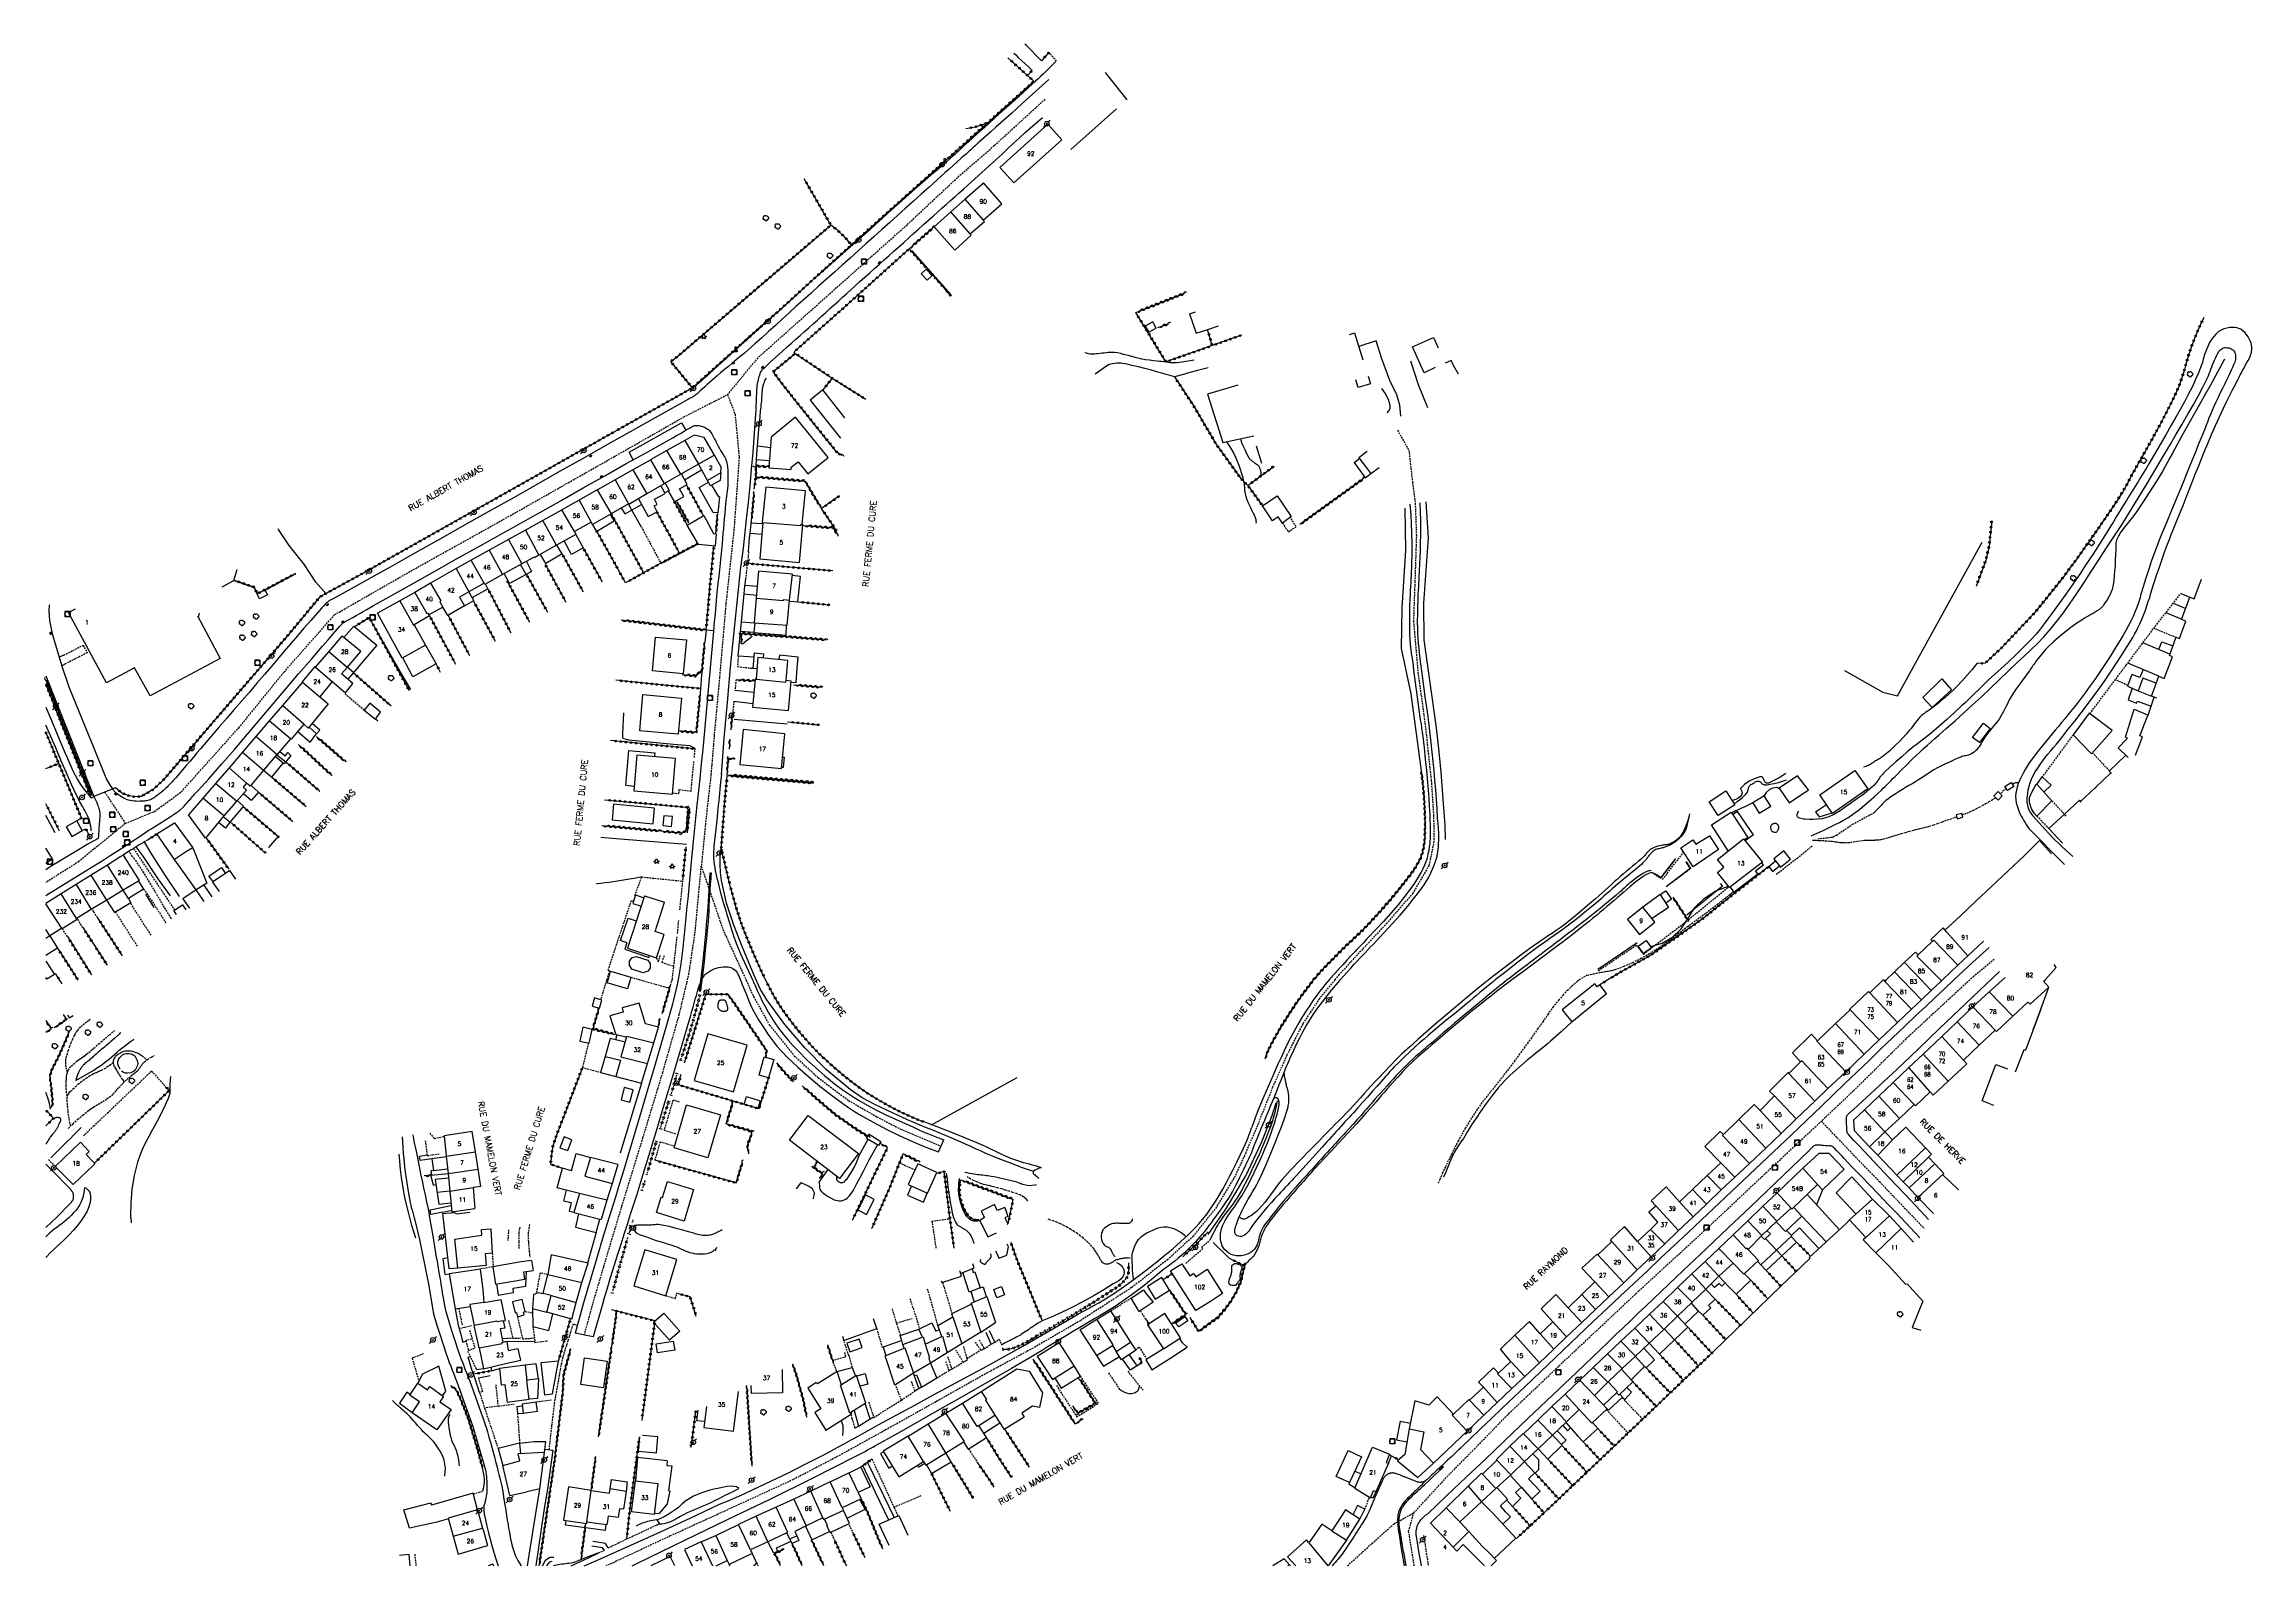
# Model space of a CAD drawing. Header units: millimetres. Extents: x 255999 to 257000, y 144000 to 145001.
# Drawn here: x 255999 to 256643, y 144000 to 144444 of the extents above; entities that cross this region are included whole.
import ezdxf
from ezdxf.enums import TextEntityAlignment as Align

# ---------------------------------------------------------------- set-up
doc = ezdxf.new("R2010")
doc.units = ezdxf.units.MM
doc.linetypes.add('DASHED', pattern=[0.75, 0.5, -0.25])
doc.layers.get('0').update_dxf_attribs({"linetype": 'CONTINUOUS'})
for name, color, linetype in [('W0001', 6, 'DASHED'), ('W0004', 5, 'CONTINUOUS'), ('W0008', 7, 'CONTINUOUS'), ('W0010', 4, 'CONTINUOUS'), ('W0014', 7, 'CONTINUOUS'), ('W0017', 7, 'CONTINUOUS'), ('W0021', 2, 'CONTINUOUS'), ('W0070', 7, 'DASHED'), ('W0071', 7, 'CONTINUOUS'), ('W0101', 7, 'CONTINUOUS'), ('W0104', 1, 'CONTINUOUS'), ('W0105', 7, 'CONTINUOUS'), ('W0112', 1, 'DASHED'), ('W0120', 7, 'CONTINUOUS'), ('W0211', 2, 'CONTINUOUS'), ('W0214', 2, 'CONTINUOUS'), ('W0220', 5, 'DASHED'), ('W0300', 7, 'CONTINUOUS'), ('W0303', 7, 'CONTINUOUS'), ('W0310', 3, 'CONTINUOUS'), ('W0322', 7, 'CONTINUOUS'), ('W0323', 7, 'CONTINUOUS'), ('W0330', 7, 'CONTINUOUS'), ('W0333', 7, 'CONTINUOUS'), ('W0401', 7, 'CONTINUOUS'), ('W0420', 7, 'CONTINUOUS'), ('W0438', 7, 'CONTINUOUS'), ('W0473', 7, 'CONTINUOUS'), ('W0515', 5, 'CONTINUOUS'), ('W0989', 7, 'CONTINUOUS'), ('W0991', 7, 'CONTINUOUS'), ('W1102', 7, 'CONTINUOUS')]:
    doc.layers.add(name, color=color, linetype=linetype)
doc.styles.get("Standard").update_dxf_attribs({"font": 'romans.shx', "width": 0.85})

# ---------------------------------------------------------------- blocks, each defined once
blk = doc.blocks.new('T420')
for p, q in [((0.75, 0.75), (-0.75, 0.75)), ((-0.75, 0.75), (-0.75, -0.75)), ((0.75, 0.75), (0.75, -0.75)), ((0.75, -0.75), (-0.75, -0.75))]:
    blk.add_line(p, q)
blk.add_ellipse((0, 0), major_axis=(-0.53, 0.53), ratio=1, start_param=3.926991, end_param=10.210176)
blk = doc.blocks.new('T300')
for p, q in [((-0.8, 0.51), (-0.86, 0.34)), ((-0.86, 0.34), (-0.86, 0.17)), ((-0.86, 0.17), (-0.74, 0.06)), ((-0.69, 0.63), (-0.8, 0.51)), ((-0.8, -0.06), (-0.74, 0.06)), ((-0.74, 0.06), (-0.69, 0.11)), ((-0.57, 0.69), (-0.69, 0.63)), ((-0.46, 0.69), (-0.57, 0.69)), ((-0.29, 0.63), (-0.46, 0.69)), ((-0.29, 0.63), (-0.17, 0.74)), ((-0.23, 0.57), (-0.29, 0.63)), ((-0.17, 0.74), (-0.06, 0.8)), ((-0.06, 0.8), (0.06, 0.8)), ((0.06, 0.8), (0.23, 0.74)), ((0.23, 0.74), (0.34, 0.63)), ((0.34, 0.63), (0.4, 0.51)), ((0.46, 0.46), (0.34, 0.46)), ((0.4, 0.51), (0.4, 0.46)), ((0.57, 0.4), (0.46, 0.46)), ((0.57, 0.4), (0.69, 0.29)), ((0.69, 0.29), (0.74, 0.17)), ((0.74, 0.06), (0.69, -0.17)), ((0.74, 0.17), (0.74, 0.06)), ((-0.8, -0.17), (-0.8, -0.06)), ((-0.8, -0.23), (-0.8, -0.17)), ((-0.74, -0.34), (-0.8, -0.23)), ((-0.69, -0.4), (-0.74, -0.34)), ((-0.51, -0.46), (-0.69, -0.4)), ((-0.4, -0.46), (-0.51, -0.46)), ((-0.4, -0.46), (-0.34, -0.46)), ((-0.34, -0.46), (-0.34, -0.4)), ((-0.34, -0.51), (-0.34, -0.46)), ((-0.29, -0.63), (-0.34, -0.51)), ((-0.17, -0.74), (-0.29, -0.63)), ((-0.06, -0.8), (-0.17, -0.74)), ((0.06, -0.8), (-0.06, -0.8)), ((0.17, -0.74), (0.06, -0.8)), ((0.23, -0.69), (0.17, -0.74)), ((0.29, -0.46), (0.23, -0.46)), ((0.29, -0.63), (0.23, -0.69)), ((0.46, -0.4), (0.29, -0.46)), ((0.34, -0.51), (0.29, -0.63)), ((0.34, -0.51), (0.34, -0.46)), ((0.57, -0.34), (0.46, -0.4)), ((0.63, -0.29), (0.57, -0.34)), ((0.69, -0.17), (0.63, -0.29))]:
    blk.add_line(p, q)
blk = doc.blocks.new('T473')
for p, q in [((-0.166667, 0.166667), (0.166667, -0.166667)), ((-0.166667, -0.166667), (0.166667, 0.166667)), ((0.500001, 0.500001), (1.000002, 1.000002)), ((-1.000002, -1.000002), (-0.500001, -0.500001))]:
    blk.add_line(p, q)
blk.add_ellipse((0, 0), major_axis=(0.471405, 0.471405), ratio=1, start_param=5.4977871438, end_param=11.780972451)
blk = doc.blocks.new('T401')
for p, q in [((-0.3, 0.3), (0, 0.3)), ((-0.3, -0.25), (-0.3, 0.3)), ((-0.3, 0.15), (0, 0.15)), ((-0.3, 0), (0, 0)), ((0, 0.3), (0, -0.25)), ((-0.3, -0.15), (0, -0.15)), ((-0.3, -0.25), (-0.3, -0.3)), ((-0.3, -0.3), (0, -0.3)), ((0, -0.3), (0, -0.25))]:
    blk.add_line(p, q)
blk = doc.blocks.new('T303')
for p, q in [((-0.77, 0), (-0.28, 0.21)), ((-0.28, -0.21), (-0.77, 0)), ((-0.28, 0.21), (0, 0.83)), ((0, 0.83), (0.28, 0.21)), ((0.28, 0.21), (0.83, 0)), ((0.83, 0), (0.28, -0.21)), ((-0.49, -0.63), (-0.28, -0.21)), ((0, -0.35), (-0.49, -0.63)), ((0.56, -0.63), (0, -0.35)), ((0.28, -0.21), (0.56, -0.63))]:
    blk.add_line(p, q)
blk = doc.blocks.new('T438')
for p, q in [((-0.4, 0.2), (0.4, 0.2)), ((-0.4, -0.2), (-0.4, 0.2)), ((0.15, 1.1), (-0.3, 1.1)), ((-0.3, 1.1), (-0.3, 0.5)), ((-0.3, 0.5), (0.15, 0.5)), ((0.3, 0.65), (0.3, 0.95)), ((0.4, 0.2), (0.4, -0.2))]:
    blk.add_line(p, q)
at = {"flags": 128}
for points in [[(-0.4, -0.2), (0.4, 0.2)], [(0.4, -0.2), (-0.4, -0.2)]]:
    blk.add_lwpolyline(points, dxfattribs=at)
for centre, major_axis, start_param, end_param in [((0.15, 0.95), (0.106, -0.106), 0.785398, 2.356194), ((0.15, 0.65), (0.106, 0.106), 3.926991, 5.497787)]:
    blk.add_ellipse(centre, major_axis=major_axis, ratio=1, start_param=start_param, end_param=end_param)
blk = doc.blocks.new('t310o')
at = {"color": 0, "linetype": 'Continuous'}
for centre, start, end in [((-0.5, 0.38), 216.8699, 323.1304), ((0.5, -0.37), 36.8699, 143.1303)]:
    blk.add_arc(centre, 0.625, start, end, dxfattribs=at)
blk = doc.blocks.new('t323o')
at = {"color": 0, "linetype": 'Continuous'}
for radius in [0.25, 0.15]:
    blk.add_circle((0, 0), radius, dxfattribs=at)
blk = doc.blocks.new('t322o')
at = {"color": 0, "linetype": 'Continuous'}
for radius in [0.25, 0.15]:
    blk.add_circle((0, 0), radius, dxfattribs=at)
blk = doc.blocks.new('t220o')
at = {"color": 0, "linetype": 'Continuous'}
for p, q in [((-0.25, 0.25), (0.25, 0.25)), ((-0.25, -0.25), (0.25, -0.25))]:
    blk.add_line(p, q, dxfattribs=at)

msp = doc.modelspace()

# ---------------------------------------------------------------- linework, layer by layer
at = {"layer": 'W0001'}
for points in [[(256198.82, 144341.81), (256207.89, 144352.76), (256230.71, 144373.1), (256251.29, 144391.47), (256266.61, 144405.82), (256276.74, 144414.57), (256291.66, 144428.23)], [(256023.17, 144216.7), (256031.65, 144220.16), (256039.5, 144225.9), (256056.26, 144244.6), (256070.43, 144261.96), (256084.26, 144277.63), (256107.17, 144290.74), (256134.75, 144306.12), (256165.69, 144323.67), (256186.07, 144335.3), (256198.82, 144341.81)], [(256198.82, 144341.81), (256201.03, 144336.1), (256202.23, 144323.55), (256200.7, 144302.36), (256198.38, 144281.01), (256196.28, 144256.87), (256194.93, 144242.38), (256194.71, 144239.49), (256194.48, 144236.61), (256194.24, 144233.73), (256193.97, 144230.85), (256193.82, 144229.37), (256193.66, 144227.89), (256193.49, 144226.41), (256193.32, 144224.94), (256193.15, 144223.46), (256192.98, 144221.98), (256192.82, 144220.51), (256192.66, 144219.03), (256192.27, 144215.32), (256191.9, 144211.6), (256191.54, 144207.89), (256191.19, 144204.18)], [(256394.28, 144331.43), (256397.58, 144325.55), (256398.65, 144316.09), (256399.44, 144310.12)], [(256399.44, 144310.12), (256399.77, 144300.45), (256399.33, 144287.28), (256398.92, 144275.8), (256400.23, 144260.77), (256402.5, 144244.26), (256403.15, 144237.9), (256404.1, 144229.15), (256404.78, 144219.13), (256404.91, 144211.48), (256403.44, 144204.39), (256398.74, 144196.3), (256391.2, 144187.6), (256384.07, 144179.99), (256377.26, 144172.56), (256375.98, 144171)], [(256017.13, 144225.82), (256023.17, 144216.7)], [(256023.17, 144216.7), (256014, 144209.15)], [(256014, 144209.15), (256009.61, 144205.53), (256000, 144199.44)], [(256187.17, 144171), (256187.58, 144172.7), (256189.42, 144185.21), (256191.19, 144204.18)], [(256191.19, 144204.18), (256197.46, 144185.83), (256201.27, 144177.41), (256203.23, 144173.21), (256204.22, 144171)], [(256568.34, 144176.98), (256562.36, 144172.07), (256561.2, 144171)], [(256157.05, 144067.35), (256159.61, 144076.68), (256162.72, 144087.27), (256168.05, 144105.08), (256174.16, 144124.9), (256179.92, 144143.92), (256184.74, 144160.81), (256187.17, 144171)], [(256375.98, 144171), (256371.53, 144165.59), (256366.61, 144158.17), (256361.99, 144149.01), (256357.83, 144139.67), (256353.68, 144129.2), (256350, 144120.54), (256346.89, 144113.77), (256341.44, 144104.71), (256334.66, 144096.2), (256327.24, 144089.43), (256316.7, 144081.2), (256301.75, 144071.55), (256287.94, 144063.54), (256273.32, 144055.61), (256259.76, 144047.96), (256244.95, 144039.67), (256231.71, 144032.33), (256218.01, 144025.19), (256200.27, 144017.02), (256182.14, 144008.73), (256164.95, 144000.71), (256163.32, 144000)], [(256204.22, 144171), (256206.44, 144166.09), (256211.09, 144157.78), (256218.26, 144148.89), (256225.22, 144142.51), (256234.15, 144135.82), (256242.4, 144131.05), (256249.17, 144127.52), (256261.06, 144122.47)], [(256561.2, 144171), (256542.58, 144153.79), (256527.25, 144138.6), (256517.9, 144129.78)], [(256399.01, 144015.46), (256409.11, 144026.45), (256416.64, 144034.07), (256426.7, 144044.39), (256442.95, 144059.85), (256464.61, 144080.19), (256485.2, 144099.11), (256501.74, 144114.69), (256517.9, 144129.78)], [(256517.9, 144129.78), (256528.85, 144118.28), (256534.85, 144112.13), (256547.9, 144098.44)], [(256379.67, 144000), (256386.77, 144006.49), (256393.12, 144012.17), (256399.01, 144015.46)], [(256399.16, 144000), (256397.52, 144010.11), (256399.01, 144015.46)]]:
    msp.add_lwpolyline(points, dxfattribs=at)
at = {"layer": 'W0004'}
for points in [[(256193.69, 144202.13), (256193.5, 144198.85), (256193.28, 144195.56), (256193.05, 144192.28), (256192.8, 144189), (256192.65, 144187.15), (256192.49, 144185.29), (256192.32, 144183.44), (256192.14, 144181.59), (256192, 144180.18), (256191.84, 144178.76), (256191.69, 144177.35), (256191.53, 144175.93), (256191.39, 144174.7), (256191.25, 144173.47), (256191.11, 144172.23), (256190.97, 144171)], [(256191.46, 144171), (256191.52, 144171.51), (256191.58, 144172.03), (256191.64, 144172.54), (256191.7, 144173.06), (256192.07, 144176.39), (256192.45, 144179.73), (256192.8, 144183.07), (256193.11, 144186.41), (256193.24, 144187.98), (256193.34, 144189.55), (256193.44, 144191.11), (256193.52, 144192.68), (256193.61, 144194.25), (256193.7, 144195.82), (256193.79, 144197.39), (256193.9, 144198.96), (256193.96, 144199.75), (256194.03, 144200.54), (256194.09, 144201.33), (256194.17, 144202.12)], [(256194.17, 144202.12), (256193.69, 144202.13)], [(256190.97, 144171), (256190.6, 144167.82)], [(256191.07, 144167.79), (256191.46, 144171)], [(256190.6, 144167.82), (256191.07, 144167.79)], [(256396, 144004.02), (256395.9, 144004.64), (256395.8, 144005.26), (256395.7, 144005.88), (256395.61, 144006.5), (256395.55, 144006.85), (256395.5, 144007.19), (256395.45, 144007.54), (256395.4, 144007.88), (256395.35, 144008.23), (256395.3, 144008.58), (256395.24, 144008.92), (256395.19, 144009.27), (256395.13, 144009.62), (256395.07, 144009.97), (256395, 144010.32), (256394.94, 144010.67), (256394.87, 144011.02), (256394.82, 144011.37), (256394.78, 144011.72), (256394.75, 144012.08), (256394.73, 144012.37), (256394.72, 144012.66), (256394.72, 144012.95), (256394.72, 144013.25), (256394.73, 144013.54), (256394.75, 144013.83), (256394.78, 144014.13), (256394.82, 144014.42), (256394.91, 144014.93), (256395.04, 144015.44), (256395.19, 144015.94), (256395.38, 144016.43), (256395.55, 144016.79), (256395.75, 144017.14), (256395.97, 144017.47), (256396.19, 144017.8), (256396.59, 144018.32), (256397.02, 144018.82), (256397.46, 144019.3), (256397.91, 144019.78), (256398.41, 144020.29), (256398.93, 144020.78), (256399.46, 144021.26), (256399.99, 144021.74), (256400.52, 144022.21), (256401.06, 144022.69), (256401.59, 144023.17), (256402.11, 144023.65), (256403.5, 144024.95), (256404.88, 144026.26), (256406.25, 144027.58), (256407.61, 144028.9)], [(256407.61, 144028.9), (256407.26, 144029.26)], [(256402.9, 144025.19), (256402.48, 144024.79), (256402.06, 144024.39), (256401.65, 144023.99), (256401.23, 144023.59), (256401.05, 144023.42), (256400.87, 144023.24), (256400.7, 144023.06), (256400.52, 144022.89), (256400.34, 144022.71), (256400.16, 144022.53), (256399.98, 144022.36), (256399.8, 144022.18), (256399.53, 144021.92), (256399.25, 144021.66), (256398.97, 144021.4), (256398.69, 144021.14), (256398.4, 144020.88), (256398.13, 144020.62), (256397.85, 144020.36), (256397.57, 144020.09), (256397.32, 144019.84), (256397.06, 144019.58), (256396.81, 144019.32), (256396.57, 144019.05), (256396.31, 144018.75), (256396.06, 144018.43), (256395.82, 144018.11), (256395.59, 144017.78), (256395.43, 144017.52), (256395.29, 144017.27), (256395.15, 144017.01), (256395.02, 144016.74), (256394.89, 144016.49), (256394.77, 144016.24), (256394.66, 144015.99), (256394.57, 144015.72), (256394.46, 144015.24), (256394.38, 144014.74), (256394.34, 144014.25), (256394.31, 144013.75), (256394.3, 144013.1), (256394.32, 144012.44), (256394.37, 144011.79), (256394.42, 144011.14), (256394.45, 144010.87), (256394.49, 144010.6), (256394.53, 144010.32), (256394.58, 144010.05), (256394.62, 144009.78), (256394.67, 144009.51), (256394.72, 144009.24), (256394.76, 144008.96), (256394.81, 144008.61), (256394.86, 144008.26), (256394.91, 144007.9), (256394.97, 144007.55), (256395.02, 144007.19), (256395.07, 144006.84), (256395.12, 144006.48), (256395.18, 144006.13), (256395.27, 144005.58), (256395.36, 144005.03), (256395.45, 144004.49), (256395.55, 144003.94)], [(256395.55, 144003.94), (256396.21, 144000)], [(256396, 144004.02), (256396.69, 144000)]]:
    msp.add_lwpolyline(points, dxfattribs=at)
at = {"layer": 'W0008'}
for points in [[(256197.55, 144324.31), (256197.79, 144323.96), (256198.01, 144323.6), (256198.2, 144323.22), (256198.36, 144322.83), (256198.53, 144322.33), (256198.65, 144321.82), (256198.74, 144321.31), (256198.82, 144320.8), (256198.92, 144319.58), (256198.97, 144318.37), (256198.96, 144317.15), (256198.92, 144315.94), (256198.88, 144315.19), (256198.81, 144314.44), (256198.74, 144313.7), (256198.65, 144312.96), (256198.55, 144312.21), (256198.46, 144311.47), (256198.37, 144310.73), (256198.29, 144309.99), (256198.15, 144308.54), (256198.02, 144307.09), (256197.89, 144305.64), (256197.76, 144304.19), (256197.64, 144302.74), (256197.51, 144301.29), (256197.38, 144299.84), (256197.24, 144298.39), (256197.06, 144296.47), (256196.86, 144294.54), (256196.66, 144292.62), (256196.45, 144290.69), (256196.25, 144288.77), (256196.05, 144286.84), (256195.85, 144284.92), (256195.66, 144282.99), (256195.42, 144280.45), (256195.18, 144277.91), (256194.95, 144275.37), (256194.72, 144272.82)], [(256397.91, 144309.88), (256398.17, 144306.67), (256398.29, 144304.29), (256398.39, 144301.29), (256398.43, 144298.3), (256398.41, 144295.31), (256398.36, 144292.31), (256398.33, 144291.24), (256398.29, 144290.16), (256398.24, 144289.09), (256398.18, 144288.01), (256398.12, 144286.94), (256398.06, 144285.86), (256398, 144284.78), (256397.95, 144283.71), (256397.88, 144282), (256397.8, 144280.29), (256397.74, 144278.59), (256397.72, 144276.88), (256397.72, 144275.21), (256397.74, 144273.55), (256397.79, 144271.88), (256397.89, 144270.22), (256398.1, 144268.01), (256398.38, 144265.81), (256398.69, 144263.61), (256398.98, 144261.42), (256399.46, 144257.8), (256399.94, 144254.18), (256400.43, 144250.57), (256400.92, 144246.95)], [(256403.32, 144247.02), (256402.88, 144250), (256402.46, 144252.97), (256402.04, 144255.95), (256401.64, 144258.93), (256401.34, 144261.12), (256401.05, 144263.3), (256400.77, 144265.48), (256400.54, 144267.67), (256400.41, 144269.25), (256400.29, 144270.84), (256400.21, 144272.42), (256400.16, 144274), (256400.14, 144275.07), (256400.14, 144276.14), (256400.15, 144277.22), (256400.17, 144278.29), (256400.2, 144279.36), (256400.23, 144280.42), (256400.27, 144281.49), (256400.3, 144282.56), (256400.34, 144283.62), (256400.39, 144284.67), (256400.44, 144285.73), (256400.5, 144286.78), (256400.56, 144287.83), (256400.62, 144288.89), (256400.68, 144289.94), (256400.73, 144291), (256400.77, 144291.96), (256400.82, 144292.91), (256400.87, 144293.87), (256400.91, 144294.83), (256400.95, 144295.79), (256400.99, 144296.75), (256401, 144297.71), (256401.01, 144298.67), (256401.05, 144300.8), (256401.06, 144302.58), (256401.06, 144305.04), (256401.02, 144307.56), (256400.89, 144310.27)], [(256400.92, 144246.95), (256401.12, 144245.74), (256401.3, 144244.52), (256401.47, 144243.3), (256401.62, 144242.08), (256402.02, 144238.75), (256402.37, 144235.41), (256402.69, 144232.08), (256402.99, 144228.74), (256403.19, 144226.37), (256403.38, 144224), (256403.54, 144221.63), (256403.67, 144219.25), (256403.73, 144217.7), (256403.77, 144216.15), (256403.79, 144214.59), (256403.77, 144213.04), (256403.75, 144212.25), (256403.71, 144211.47), (256403.65, 144210.68), (256403.55, 144209.9), (256403.37, 144208.78), (256403.15, 144207.68), (256402.88, 144206.58), (256402.55, 144205.51), (256402.14, 144204.46), (256401.68, 144203.44), (256401.17, 144202.45), (256400.62, 144201.48), (256399.21, 144199.25), (256397.69, 144197.11), (256396.09, 144195.02), (256394.45, 144192.96), (256392.36, 144190.49), (256390.18, 144188.1), (256387.96, 144185.75), (256385.74, 144183.39), (256385.27, 144182.88), (256384.79, 144182.37), (256384.3, 144181.86), (256383.82, 144181.36), (256383.34, 144180.85), (256382.85, 144180.35), (256382.37, 144179.84), (256381.89, 144179.33), (256380.68, 144178.03), (256379.48, 144176.74), (256378.28, 144175.43), (256377.09, 144174.11), (256376.75, 144173.73), (256376.4, 144173.34), (256376.05, 144172.95), (256375.7, 144172.56), (256375.35, 144172.17), (256375.01, 144171.78), (256374.66, 144171.39), (256374.31, 144171)], [(256377.57, 144171), (256378.58, 144172.15), (256379.59, 144173.3), (256380.62, 144174.43), (256381.64, 144175.57), (256382.43, 144176.42), (256383.22, 144177.27), (256384.02, 144178.11), (256384.82, 144178.95), (256385.62, 144179.79), (256386.42, 144180.63), (256387.22, 144181.47), (256388.01, 144182.32), (256390.35, 144184.83), (256392.7, 144187.34), (256395.02, 144189.89), (256397.24, 144192.51), (256398.88, 144194.54), (256400.49, 144196.59), (256402, 144198.72), (256403.36, 144200.96), (256404.12, 144202.44), (256404.78, 144203.97), (256405.35, 144205.53), (256405.8, 144207.14), (256405.94, 144207.78), (256406.05, 144208.42), (256406.13, 144209.06), (256406.19, 144209.71), (256406.23, 144210.35), (256406.26, 144211), (256406.28, 144211.64), (256406.3, 144212.29), (256406.29, 144213.75), (256406.2, 144215.21), (256406.08, 144216.67), (256405.98, 144218.12), (256405.79, 144220.93), (256405.6, 144223.73), (256405.4, 144226.54), (256405.17, 144229.34), (256404.93, 144232.06), (256404.66, 144234.78), (256404.39, 144237.5), (256404.1, 144240.22), (256403.91, 144241.92), (256403.73, 144243.62), (256403.53, 144245.32), (256403.32, 144247.02)], [(256191.62, 144238.34), (256191.16, 144234.04), (256190.71, 144229.74), (256190.26, 144225.44), (256189.81, 144221.13), (256189.41, 144217.23), (256189.02, 144213.32), (256188.63, 144209.41), (256188.24, 144205.51), (256188.03, 144203.34), (256187.82, 144201.17), (256187.62, 144199.01), (256187.41, 144196.84), (256187.21, 144194.67), (256187, 144192.51), (256186.79, 144190.34), (256186.57, 144188.17), (256186.38, 144186.21), (256186.19, 144184.25), (256185.99, 144182.3), (256185.76, 144180.34), (256185.47, 144178), (256185.17, 144175.66), (256184.83, 144173.32), (256184.42, 144171)], [(256019.48, 144226.82), (256014.03, 144224.5)], [(256195.87, 144200.24), (256195.67, 144201.14), (256195.49, 144202.04), (256195.33, 144202.95), (256195.19, 144203.86), (256195.07, 144204.77), (256194.95, 144205.69), (256194.87, 144206.61), (256194.84, 144207.53), (256194.94, 144210.03), (256195.2, 144212.53), (256195.52, 144215.01), (256195.8, 144217.49), (256196.14, 144220.91), (256196.47, 144224.33), (256196.8, 144227.76), (256197.13, 144231.18)], [(256195.87, 144200.24), (256196.06, 144199.37), (256196.26, 144198.51), (256196.48, 144197.64), (256196.7, 144196.78), (256197.19, 144195.02), (256197.7, 144193.26), (256198.23, 144191.51), (256198.77, 144189.76), (256199.43, 144187.62), (256200.1, 144185.47), (256200.8, 144183.33), (256201.57, 144181.22), (256202.62, 144178.63), (256203.75, 144176.07), (256204.92, 144173.53), (256206.1, 144171)], [(256184.42, 144171), (256184.37, 144170.76), (256184.32, 144170.52), (256184.28, 144170.28), (256184.23, 144170.04), (256182.77, 144163.9), (256181.08, 144157.81), (256179.29, 144151.77), (256177.51, 144145.72), (256175.62, 144139.18), (256173.69, 144132.64), (256171.73, 144126.12), (256169.77, 144119.59), (256168.56, 144115.58), (256167.34, 144111.58), (256166.11, 144107.58), (256164.87, 144103.58), (256163.64, 144099.58), (256162.41, 144095.58), (256161.2, 144091.57), (256159.99, 144087.56), (256158.93, 144083.96), (256157.87, 144080.35), (256156.83, 144076.74), (256155.8, 144073.12)], [(256188.17, 144160.67), (256188.47, 144161.85), (256188.79, 144163.03), (256189.11, 144164.2), (256189.44, 144165.38), (256189.74, 144166.47), (256190.03, 144167.58), (256190.36, 144168.68), (256190.77, 144169.75), (256190.83, 144169.91), (256190.9, 144170.06), (256190.96, 144170.22), (256191.03, 144170.38), (256191.09, 144170.53), (256191.16, 144170.69), (256191.22, 144170.84), (256191.29, 144171)], [(256191.29, 144171), (256191.52, 144171.48), (256191.79, 144171.95), (256192.11, 144172.38), (256192.49, 144172.77), (256193.63, 144173.59), (256194.89, 144174.2), (256196.23, 144174.61), (256197.6, 144174.83), (256198.31, 144174.87), (256199.03, 144174.82), (256199.75, 144174.65), (256200.42, 144174.34), (256201.04, 144173.86), (256201.55, 144173.28), (256201.95, 144172.61), (256202.22, 144171.88)], [(256202.22, 144171.88), (256202.57, 144171)], [(256202.57, 144171), (256202.62, 144170.88), (256202.67, 144170.76), (256202.72, 144170.63), (256202.77, 144170.51), (256203.05, 144169.83), (256203.33, 144169.15), (256203.61, 144168.47), (256203.89, 144167.79), (256204.43, 144166.46), (256204.96, 144165.12), (256205.51, 144163.78), (256206.13, 144162.48), (256206.96, 144160.92), (256207.86, 144159.39), (256208.8, 144157.88), (256209.77, 144156.4), (256210.58, 144155.19), (256211.42, 144154), (256212.3, 144152.83), (256213.22, 144151.7), (256214.68, 144150.07), (256216.2, 144148.5), (256217.77, 144146.99), (256219.38, 144145.51), (256222.54, 144142.73), (256225.77, 144140.04), (256229.08, 144137.44), (256232.46, 144134.93), (256234.15, 144133.76), (256235.88, 144132.63), (256237.63, 144131.55), (256239.42, 144130.52), (256242.54, 144128.81), (256245.71, 144127.19), (256248.91, 144125.64), (256252.15, 144124.16), (256254.17, 144123.27), (256256.22, 144122.43), (256258.28, 144121.63), (256260.36, 144120.87)], [(256206.1, 144171), (256206.27, 144170.64), (256206.43, 144170.28), (256206.6, 144169.92), (256206.76, 144169.56), (256207.49, 144167.96), (256208.21, 144166.35), (256208.96, 144164.76), (256209.77, 144163.2), (256210.69, 144161.59), (256211.65, 144160), (256212.66, 144158.45), (256213.73, 144156.94), (256215.08, 144155.17), (256216.5, 144153.46), (256217.98, 144151.79), (256219.51, 144150.17), (256221.99, 144147.7), (256224.56, 144145.3), (256227.2, 144143), (256229.93, 144140.8), (256232.24, 144139.07), (256234.61, 144137.44), (256237.04, 144135.89), (256239.52, 144134.42), (256242.25, 144132.98), (256245.04, 144131.66), (256247.86, 144130.4), (256250.66, 144129.12), (256251.97, 144128.51), (256253.28, 144127.89), (256254.59, 144127.29), (256255.92, 144126.71), (256257.41, 144126.09), (256258.91, 144125.48), (256260.42, 144124.89), (256261.94, 144124.33)], [(256374.31, 144171), (256373.69, 144170.28), (256373.07, 144169.55), (256372.47, 144168.82), (256371.88, 144168.07), (256370.77, 144166.59), (256369.7, 144165.09), (256368.66, 144163.56), (256367.65, 144162.01), (256366.6, 144160.34), (256365.58, 144158.64), (256364.59, 144156.92), (256363.64, 144155.18), (256362.51, 144153.01), (256361.43, 144150.81), (256360.38, 144148.6), (256359.36, 144146.38), (256357.95, 144143.25), (256356.59, 144140.1), (256355.26, 144136.94), (256353.96, 144133.76), (256353.37, 144132.28), (256352.79, 144130.79), (256352.24, 144129.3), (256351.69, 144127.8)], [(256352.14, 144121.86), (256352.76, 144123.37), (256353.38, 144124.88), (256354, 144126.38), (256354.62, 144127.89), (256355.08, 144128.98), (256355.53, 144130.08), (256355.99, 144131.17), (256356.44, 144132.26), (256356.9, 144133.35), (256357.35, 144134.45), (256357.81, 144135.54), (256358.26, 144136.63), (256358.77, 144137.9), (256359.28, 144139.17), (256359.78, 144140.44), (256360.29, 144141.72), (256360.79, 144142.99), (256361.31, 144144.26), (256361.83, 144145.52), (256362.36, 144146.78), (256363.17, 144148.62), (256363.98, 144150.46), (256364.83, 144152.28), (256365.73, 144154.08), (256366.66, 144155.84), (256367.64, 144157.59), (256368.66, 144159.31), (256369.74, 144160.99), (256371.01, 144162.82), (256372.34, 144164.6), (256373.71, 144166.35), (256375.11, 144168.08), (256375.71, 144168.81), (256376.33, 144169.55), (256376.94, 144170.28), (256377.57, 144171)], [(256162.64, 144077.34), (256163.68, 144080.75), (256164.73, 144084.16), (256165.79, 144087.57), (256166.85, 144090.98), (256167.77, 144093.89), (256168.7, 144096.81), (256169.63, 144099.72), (256170.57, 144102.64), (256171.5, 144105.55), (256172.43, 144108.46), (256173.35, 144111.38), (256174.26, 144114.3), (256176.3, 144120.96), (256178.3, 144127.62), (256180.3, 144134.29), (256182.29, 144140.95), (256183.77, 144145.88), (256185.24, 144150.81), (256186.71, 144155.74), (256188.17, 144160.67)], [(256103.89, 144125.18), (256103.89, 144125.18), (256104.14, 144122.2), (256104.24, 144120.48), (256104.39, 144118.76), (256104.74, 144115.57), (256105.16, 144112.39), (256105.65, 144109.21), (256106.24, 144106.05), (256106.41, 144105.3), (256106.59, 144104.56), (256106.8, 144103.82), (256107.01, 144103.08), (256107.22, 144102.35), (256107.44, 144101.61), (256107.64, 144100.87), (256107.83, 144100.13), (256108.4, 144097.7), (256108.95, 144095.28), (256109.47, 144092.84), (256109.99, 144090.41), (256110.39, 144088.5), (256110.78, 144086.59), (256111.16, 144084.67), (256111.54, 144082.76), (256113.07, 144073.6), (256113.95, 144070.58), (256114.87, 144067.58), (256115.84, 144064.6), (256116.84, 144061.62), (256117.25, 144060.49), (256117.66, 144059.36), (256118.09, 144058.24), (256118.53, 144057.12), (256118.96, 144056), (256119.4, 144054.88), (256119.83, 144053.75), (256120.25, 144052.63), (256121.35, 144049.64), (256122.43, 144046.65), (256123.5, 144043.66), (256124.56, 144040.66), (256128.14, 144028.32), (256128.2, 144028.09), (256128.25, 144027.86), (256128.3, 144027.63), (256128.34, 144027.39), (256128.44, 144026.72), (256128.51, 144026.05), (256128.57, 144025.38), (256128.61, 144024.7), (256128.64, 144023.89), (256128.66, 144023.07), (256128.65, 144022.26), (256128.6, 144021.45), (256128.54, 144020.89), (256128.45, 144020.33), (256128.34, 144019.78), (256128.24, 144019.23), (256128.17, 144018.94), (256128.1, 144018.65), (256128.02, 144018.36), (256127.94, 144018.07), (256127.86, 144017.78), (256127.79, 144017.48), (256127.75, 144017.18), (256127.73, 144016.88), (256127.76, 144016), (256127.88, 144015.14), (256128.06, 144014.29), (256128.24, 144013.44), (256128.64, 144011.55), (256129.09, 144009.68), (256129.58, 144007.81), (256130.1, 144005.95), (256130.58, 144004.27), (256131.08, 144002.59), (256131.62, 144000.92), (256131.96, 144000)], [(256114.03, 144089.55), (256113.46, 144093.22), (256112.85, 144096.87), (256112.22, 144100.53), (256111.56, 144104.18), (256111.16, 144106.24), (256110.73, 144108.29), (256110.28, 144110.35), (256109.83, 144112.4), (256109.39, 144114.45), (256108.97, 144116.51), (256108.57, 144118.57), (256108.06, 144120.99), (256107.54, 144123.44), (256107.17, 144125.8), (256107.17, 144125.8)], [(256196.54, 144017.99), (256199, 144019.01), (256201.45, 144020.05), (256203.88, 144021.13), (256206.31, 144022.24), (256211.46, 144024.68), (256216.59, 144027.18), (256221.68, 144029.74), (256226.75, 144032.35), (256228.8, 144033.42), (256230.84, 144034.52), (256232.87, 144035.63), (256234.9, 144036.75), (256236.92, 144037.88), (256238.95, 144039), (256240.97, 144040.13), (256243, 144041.24), (256248.24, 144044.09), (256253.49, 144046.93), (256258.75, 144049.77), (256264, 144052.6), (256269.25, 144055.44), (256274.49, 144058.3), (256279.72, 144061.18), (256284.93, 144064.09), (256286.8, 144065.15), (256288.66, 144066.22), (256290.51, 144067.29), (256292.36, 144068.38), (256294.21, 144069.46), (256296.06, 144070.55), (256297.91, 144071.63), (256299.77, 144072.7), (256301.23, 144073.53), (256302.69, 144074.34), (256304.17, 144075.15), (256305.64, 144075.96), (256307.1, 144076.77), (256308.56, 144077.61), (256309.99, 144078.47), (256311.41, 144079.37), (256314.67, 144081.59), (256317.85, 144083.92), (256320.97, 144086.32), (256324.06, 144088.76), (256326.43, 144090.67), (256328.78, 144092.62), (256331.09, 144094.62), (256333.32, 144096.69), (256334.39, 144097.74), (256335.43, 144098.82), (256336.44, 144099.93), (256337.4, 144101.08), (256338.7, 144102.77), (256339.94, 144104.51), (256341.13, 144106.3), (256342.26, 144108.11), (256343.35, 144109.97), (256344.37, 144111.87), (256345.35, 144113.78), (256346.32, 144115.71), (256347.36, 144117.77), (256348.37, 144119.84), (256349.35, 144121.93), (256350.28, 144124.04), (256350.67, 144124.97), (256351.03, 144125.9), (256351.37, 144126.85), (256351.69, 144127.8)], [(256260.36, 144120.87), (256261.89, 144124.35)], [(256352.14, 144121.86), (256351.98, 144121.43), (256351.81, 144121), (256351.64, 144120.57), (256351.45, 144120.15), (256351.09, 144119.34), (256350.72, 144118.53), (256350.34, 144117.73), (256349.96, 144116.92), (256349.38, 144115.72), (256348.79, 144114.51), (256348.2, 144113.31), (256347.6, 144112.11), (256347.11, 144111.17), (256346.63, 144110.24), (256346.13, 144109.3), (256345.6, 144108.39), (256344.93, 144107.31), (256344.22, 144106.25), (256343.5, 144105.2), (256342.78, 144104.15), (256342.07, 144103.14), (256341.36, 144102.14), (256340.64, 144101.14), (256339.9, 144100.15), (256339.25, 144099.29), (256338.6, 144098.44), (256337.92, 144097.6), (256337.24, 144096.77), (256336.57, 144095.99), (256335.9, 144095.23), (256335.21, 144094.48), (256334.51, 144093.74), (256333.73, 144092.94), (256332.94, 144092.16), (256332.13, 144091.39), (256331.31, 144090.64), (256330.32, 144089.79), (256329.32, 144088.96), (256328.29, 144088.15), (256327.25, 144087.36), (256326.14, 144086.56), (256323.01, 144083.98), (256319.85, 144081.45), (256316.62, 144078.99), (256313.31, 144076.64), (256311.89, 144075.69), (256310.44, 144074.78), (256308.97, 144073.9), (256307.49, 144073.03), (256306.01, 144072.18), (256304.53, 144071.32), (256303.05, 144070.46), (256301.58, 144069.59), (256299.74, 144068.47), (256297.9, 144067.35), (256296.07, 144066.23), (256294.24, 144065.1), (256292.4, 144063.98), (256290.57, 144062.86), (256288.72, 144061.75), (256286.87, 144060.65), (256281.66, 144057.6), (256276.42, 144054.57), (256271.17, 144051.57), (256265.91, 144048.59), (256260.65, 144045.61), (256255.39, 144042.63), (256250.13, 144039.65), (256244.88, 144036.65)], [(256000, 144098.78), (256003.26, 144101.9), (256006.78, 144105.42), (256007.02, 144105.67), (256007.27, 144105.92), (256007.5, 144106.18), (256007.71, 144106.46), (256007.82, 144106.62), (256007.91, 144106.78), (256007.99, 144106.96), (256008.05, 144107.14), (256008.07, 144107.21), (256008.08, 144107.29), (256008.09, 144107.37), (256008.09, 144107.45), (256008.09, 144107.52), (256008.09, 144107.6), (256008.1, 144107.68), (256008.1, 144107.76), (256008.1, 144107.91), (256008.1, 144108.06), (256008.09, 144108.21), (256008.07, 144108.36), (256008.04, 144108.52), (256007.98, 144108.67), (256007.92, 144108.82), (256007.85, 144108.97), (256007.8, 144109.08), (256007.73, 144109.19), (256007.67, 144109.29), (256007.59, 144109.39), (256007.55, 144109.44), (256007.51, 144109.49), (256007.46, 144109.54), (256007.42, 144109.59), (256007.37, 144109.64), (256007.32, 144109.68), (256007.28, 144109.73), (256007.23, 144109.78), (256007.15, 144109.9), (256007.07, 144110.01), (256006.99, 144110.13), (256006.92, 144110.25)], [(256114.03, 144089.55), (256114.34, 144087.61), (256114.66, 144085.66), (256114.97, 144083.71), (256115.29, 144081.77), (256115.51, 144080.44), (256115.73, 144079.11), (256115.95, 144077.78), (256116.18, 144076.45), (256116.26, 144075.98), (256116.35, 144075.51), (256116.44, 144075.05), (256116.54, 144074.58)], [(256116.54, 144074.58), (256117.4, 144071.62), (256118.31, 144068.66), (256119.26, 144065.73), (256120.25, 144062.8), (256120.65, 144061.68), (256121.06, 144060.56), (256121.48, 144059.44), (256121.92, 144058.33), (256122.35, 144057.22), (256122.78, 144056.11), (256123.21, 144054.99), (256123.63, 144053.87), (256124.73, 144050.87), (256125.82, 144047.87), (256126.9, 144044.86), (256127.96, 144041.85)], [(256155.8, 144073.12), (256154.41, 144067.9)], [(256162.64, 144077.34), (256159.64, 144066.82)], [(256159.64, 144066.82), (256154.41, 144067.9)], [(256127.96, 144041.85), (256128.17, 144041.16), (256128.39, 144040.47), (256128.59, 144039.78), (256128.8, 144039.08), (256129.23, 144037.6), (256129.65, 144036.12), (256130.07, 144034.64), (256130.48, 144033.15), (256130.83, 144031.82), (256131.17, 144030.49), (256131.5, 144029.16), (256131.84, 144027.83), (256132.13, 144026.7), (256132.43, 144025.57), (256132.71, 144024.43), (256132.97, 144023.28), (256133.18, 144022.22), (256133.36, 144021.15), (256133.53, 144020.09), (256133.7, 144019.02), (256133.81, 144018.31), (256133.92, 144017.59), (256134.03, 144016.88), (256134.14, 144016.17), (256134.24, 144015.45), (256134.35, 144014.74), (256134.46, 144014.03), (256134.58, 144013.32), (256134.71, 144012.53), (256134.85, 144011.75), (256134.99, 144010.97), (256135.14, 144010.19), (256135.29, 144009.29), (256135.43, 144008.39), (256135.58, 144007.5), (256135.78, 144006.61), (256136.02, 144005.73), (256136.28, 144004.86), (256136.59, 144003.99), (256136.93, 144003.15), (256137.29, 144002.33), (256137.68, 144001.53), (256138.12, 144000.74), (256138.65, 144000.01), (256138.66, 144000)], [(256170.97, 144000), (256172.39, 144000.68), (256179.38, 144004.12), (256186.38, 144007.54), (256198.8, 144013.51), (256211.23, 144019.5), (256223.61, 144025.57), (256235.91, 144031.8), (256236.67, 144032.19), (256237.43, 144032.6), (256238.19, 144033.01), (256238.94, 144033.42), (256239.69, 144033.84), (256240.45, 144034.25), (256241.2, 144034.66), (256241.95, 144035.08), (256242.68, 144035.47), (256243.42, 144035.86), (256244.15, 144036.26), (256244.88, 144036.65)], [(256156.97, 144000), (256157.52, 144000.23), (256159.76, 144001.19), (256161.98, 144002.17), (256170.67, 144006.02), (256179.32, 144009.94), (256187.95, 144013.93), (256196.54, 144017.99)]]:
    msp.add_lwpolyline(points, dxfattribs=at)
at = {"layer": 'W0010'}
for points in [[(256475.34, 144206.46), (256471.09, 144200.85), (256469.37, 144201.96)], [(256472.59, 144198.3), (256479.67, 144203.59), (256478.48, 144205.45)], [(256468.12, 144180.71), (256471.46, 144181.72), (256474.48, 144183.48), (256477.01, 144185.88), (256478.92, 144188.8), (256481, 144192.13), (256483.77, 144194.91), (256487.08, 144197.01), (256490.78, 144198.32)], [(256464.13, 144181.79), (256452.66, 144174.06)]]:
    msp.add_lwpolyline(points, dxfattribs=at)
at = {"layer": 'W0014'}
for points in [[(256292.57, 144433.79), (256286.76, 144428.52), (256284.78, 144426.74), (256283.26, 144425.37), (256281.73, 144424), (256280.2, 144422.63), (256278.67, 144421.27), (256277.14, 144419.91), (256275.61, 144418.54), (256274.08, 144417.18), (256272.56, 144415.81), (256271.86, 144415.18), (256271.17, 144414.55), (256270.48, 144413.92), (256269.78, 144413.3), (256269.09, 144412.67), (256268.4, 144412.04), (256267.7, 144411.41), (256267.01, 144410.79), (256265.84, 144409.74), (256264.67, 144408.69), (256263.5, 144407.64), (256262.33, 144406.6), (256261.16, 144405.55), (256259.99, 144404.51), (256258.82, 144403.46), (256257.65, 144402.41), (256255.34, 144400.34), (256253.04, 144398.27), (256250.74, 144396.19), (256248.43, 144394.12), (256246.13, 144392.04), (256243.83, 144389.97), (256241.53, 144387.9), (256239.22, 144385.82), (256236.92, 144383.76), (256234.62, 144381.69), (256232.31, 144379.63), (256230.01, 144377.56), (256227.7, 144375.5), (256225.4, 144373.43), (256223.09, 144371.37), (256220.79, 144369.3), (256218.79, 144367.49), (256216.79, 144365.67), (256214.8, 144363.85), (256212.81, 144362.03), (256210.81, 144360.22), (256208.81, 144358.41), (256206.79, 144356.61), (256204.76, 144354.83), (256203.64, 144353.86), (256202.51, 144352.9), (256201.37, 144351.95), (256200.23, 144351), (256199.08, 144350.06), (256197.95, 144349.11), (256196.81, 144348.15), (256195.68, 144347.19), (256194.99, 144346.58), (256194.3, 144345.97), (256193.61, 144345.36), (256192.93, 144344.74), (256192.25, 144344.12), (256191.56, 144343.51), (256190.87, 144342.9), (256190.18, 144342.29), (256189.93, 144342.07), (256189.68, 144341.85), (256189.43, 144341.64), (256189.17, 144341.44), (256189.02, 144341.34), (256188.88, 144341.25), (256188.73, 144341.17), (256188.57, 144341.09), (256188.42, 144341.01), (256188.27, 144340.92), (256188.12, 144340.84), (256187.96, 144340.76), (256187.62, 144340.56), (256187.28, 144340.36), (256186.93, 144340.17), (256186.59, 144339.97)], [(256294.61, 144439), (256294.61, 144439), (256294.61, 144439), (256294.61, 144439), (256291.03, 144435.47), (256290.25, 144434.74), (256289.48, 144434.02), (256288.69, 144433.3), (256286.74, 144431.52), (256284.78, 144429.74), (256282.82, 144427.97), (256280.85, 144426.2), (256278.89, 144424.43), (256276.92, 144422.66), (256274.95, 144420.89), (256272.99, 144419.12), (256271.69, 144417.94), (256270.39, 144416.76), (256269.09, 144415.57), (256267.8, 144414.38), (256266.5, 144413.2), (256265.2, 144412.02), (256263.89, 144410.84), (256262.58, 144409.67), (256261.31, 144408.56), (256260.04, 144407.45), (256258.76, 144406.34), (256257.48, 144405.24), (256256.2, 144404.14), (256254.92, 144403.04), (256253.65, 144401.93), (256252.38, 144400.81), (256250.66, 144399.29), (256248.95, 144397.75), (256247.24, 144396.21), (256245.54, 144394.66), (256243.83, 144393.12), (256242.13, 144391.58), (256240.42, 144390.03), (256238.71, 144388.5), (256236.67, 144386.69), (256234.63, 144384.88), (256232.58, 144383.08), (256230.54, 144381.28), (256228.49, 144379.47), (256226.45, 144377.67), (256224.41, 144375.86), (256222.38, 144374.04), (256221.09, 144372.89), (256219.82, 144371.73), (256218.54, 144370.57), (256217.27, 144369.41), (256216, 144368.25), (256214.73, 144367.09), (256213.46, 144365.93), (256212.18, 144364.77), (256210.62, 144363.36), (256209.06, 144361.96), (256207.5, 144360.55), (256205.94, 144359.15), (256204.37, 144357.74), (256202.81, 144356.34), (256201.25, 144354.94), (256199.69, 144353.53), (256198.39, 144352.37), (256197.1, 144351.2), (256195.8, 144350.04), (256194.51, 144348.87), (256193.68, 144348.11), (256192.86, 144347.35), (256192.03, 144346.59), (256191.21, 144345.83)], [(256197.88, 144241.59), (256198.78, 144251.95), (256199.73, 144262.3), (256200.74, 144272.65), (256201.8, 144282.99), (256202.11, 144285.8), (256202.43, 144288.61), (256202.76, 144291.41), (256203.11, 144294.22), (256203.45, 144297.02), (256203.78, 144299.83), (256204.1, 144302.64), (256204.41, 144305.45), (256204.91, 144310.31), (256205.39, 144315.19), (256205.84, 144320.06), (256206.27, 144324.93), (256206.51, 144327.74), (256206.73, 144330.55), (256206.94, 144333.37), (256207.12, 144336.18), (256207.17, 144337.02), (256207.2, 144337.86), (256207.23, 144338.7), (256207.26, 144339.54), (256207.28, 144340.38), (256207.31, 144341.22), (256207.34, 144342.06), (256207.39, 144342.9), (256207.4, 144343.17), (256207.42, 144343.44), (256207.44, 144343.7), (256207.46, 144343.96), (256207.52, 144344.44), (256207.58, 144344.92), (256207.66, 144345.4), (256207.75, 144345.87), (256207.83, 144346.23), (256207.92, 144346.58), (256208.01, 144346.93), (256208.12, 144347.28), (256208.23, 144347.6), (256208.34, 144347.93), (256208.47, 144348.25), (256208.63, 144348.56), (256208.88, 144348.91), (256209.17, 144349.24), (256209.47, 144349.54), (256209.77, 144349.84), (256211.35, 144351.37), (256212.98, 144352.83), (256214.63, 144354.27), (256216.27, 144355.73), (256217.51, 144356.85), (256218.77, 144357.97), (256220.02, 144359.09), (256221.27, 144360.21), (256222.52, 144361.33), (256223.77, 144362.45), (256225.03, 144363.57), (256226.27, 144364.7), (256227.5, 144365.8), (256228.72, 144366.91), (256229.94, 144368.01), (256231.16, 144369.12), (256232.38, 144370.22), (256233.6, 144371.33), (256234.82, 144372.43), (256236.05, 144373.54), (256237.46, 144374.8), (256238.88, 144376.07), (256240.3, 144377.33), (256241.72, 144378.6), (256243.14, 144379.86), (256244.56, 144381.12), (256245.98, 144382.39), (256247.39, 144383.65), (256248.83, 144384.95), (256250.26, 144386.24), (256251.7, 144387.53), (256253.13, 144388.83), (256254.57, 144390.12), (256256, 144391.42), (256257.44, 144392.71), (256258.88, 144394), (256260.13, 144395.11), (256261.38, 144396.23), (256262.63, 144397.34), (256263.89, 144398.45), (256265.14, 144399.56), (256266.4, 144400.67), (256267.65, 144401.78), (256268.89, 144402.9), (256270.98, 144404.79), (256273.06, 144406.68), (256275.13, 144408.58), (256277.21, 144410.48), (256278.91, 144412.04), (256280.6, 144413.6), (256282.29, 144415.17), (256283.99, 144416.74), (256285.68, 144418.3), (256290.75, 144422.67), (256290.75, 144422.67), (256290.75, 144422.67)], [(256191.21, 144345.83), (256188.58, 144343.78)], [(256207.14, 144321), (256207.42, 144324.57), (256207.71, 144328.14), (256208.01, 144331.71), (256208.33, 144335.28), (256208.38, 144335.88), (256208.44, 144336.47), (256208.5, 144337.07), (256208.56, 144337.66), (256208.62, 144338.26), (256208.68, 144338.85), (256208.74, 144339.45), (256208.8, 144340.05), (256208.84, 144340.54), (256208.88, 144341.03), (256208.91, 144341.53), (256208.94, 144342.02), (256208.97, 144342.51), (256209.02, 144343.01), (256209.08, 144343.5), (256209.15, 144343.99), (256209.21, 144344.25), (256209.27, 144344.52), (256209.34, 144344.78), (256209.42, 144345.04), (256209.58, 144345.47), (256209.76, 144345.9), (256209.96, 144346.31), (256210.17, 144346.73)], [(256186.59, 144339.97), (256163.17, 144326.88)], [(256169.24, 144321.67), (256172.4, 144323.36), (256175.55, 144325.08), (256178.68, 144326.83), (256181.8, 144328.59), (256182.89, 144329.23), (256183.99, 144329.87), (256185.07, 144330.52), (256186.15, 144331.18)], [(256186.15, 144331.18), (256186.75, 144331.52), (256187.34, 144331.85), (256187.95, 144332.17), (256188.56, 144332.48), (256188.74, 144332.57), (256188.93, 144332.67), (256189.12, 144332.75), (256189.32, 144332.81), (256189.52, 144332.84), (256189.72, 144332.85), (256189.92, 144332.84), (256190.11, 144332.82), (256190.47, 144332.77), (256190.83, 144332.7), (256191.18, 144332.61), (256191.52, 144332.51), (256191.81, 144332.41), (256192.1, 144332.3), (256192.38, 144332.17), (256192.65, 144332.02), (256192.9, 144331.87), (256193.13, 144331.7), (256193.36, 144331.52), (256193.57, 144331.32), (256193.81, 144331.02), (256194.03, 144330.69), (256194.23, 144330.36), (256194.42, 144330.03), (256194.65, 144329.63), (256194.87, 144329.22), (256195.08, 144328.81), (256195.29, 144328.4), (256195.49, 144327.99), (256195.7, 144327.57), (256195.91, 144327.17), (256196.13, 144326.76), (256196.48, 144326.14), (256196.83, 144325.53), (256197.19, 144324.92), (256197.55, 144324.31)], [(256163.17, 144326.88), (256156.52, 144323.11), (256149.86, 144319.35), (256143.2, 144315.59), (256136.55, 144311.84), (256129.91, 144308.1), (256123.28, 144304.36), (256116.65, 144300.62), (256110.01, 144296.88), (256105.22, 144294.19), (256100.42, 144291.49), (256095.62, 144288.8), (256090.82, 144286.11), (256089.07, 144285.14), (256087.33, 144284.16), (256085.57, 144283.2), (256083.82, 144282.25), (256083.65, 144282.16), (256083.47, 144282.08), (256083.3, 144282), (256083.13, 144281.92), (256082.95, 144281.84), (256082.78, 144281.75), (256082.62, 144281.65), (256082.46, 144281.55), (256082.22, 144281.36), (256082, 144281.15), (256081.79, 144280.93), (256081.58, 144280.72), (256080.98, 144280.09), (256080.38, 144279.45), (256079.79, 144278.81), (256079.2, 144278.15), (256077.24, 144275.93), (256075.29, 144273.69), (256073.36, 144271.44), (256071.43, 144269.18), (256069.52, 144266.92), (256067.6, 144264.66), (256065.68, 144262.4), (256063.75, 144260.14), (256061.55, 144257.59), (256059.35, 144255.03), (256057.14, 144252.48), (256054.94, 144249.93), (256052.74, 144247.38), (256050.54, 144244.83), (256048.34, 144242.27), (256046.14, 144239.71), (256045.09, 144238.49), (256044.05, 144237.26), (256043.01, 144236.02), (256041.98, 144234.79), (256040.93, 144233.56), (256039.89, 144232.33), (256038.83, 144231.11), (256037.77, 144229.9), (256037.25, 144229.32), (256036.72, 144228.74), (256036.19, 144228.17), (256035.65, 144227.61), (256035.34, 144227.3), (256035.02, 144227), (256034.7, 144226.7), (256034.38, 144226.41), (256033.81, 144225.93), (256033.24, 144225.45), (256032.66, 144224.98), (256032.07, 144224.54), (256031.78, 144224.32), (256031.48, 144224.11), (256031.17, 144223.91), (256030.84, 144223.74), (256030.49, 144223.59), (256030.12, 144223.48), (256029.75, 144223.38), (256029.38, 144223.3), (256029.07, 144223.24), (256028.76, 144223.2), (256028.44, 144223.17), (256028.13, 144223.15), (256027.54, 144223.13), (256026.95, 144223.12), (256026.35, 144223.13), (256025.76, 144223.18), (256025.2, 144223.26), (256024.63, 144223.36), (256024.08, 144223.51), (256023.53, 144223.69), (256023.04, 144223.9), (256022.56, 144224.15), (256022.1, 144224.42), (256021.65, 144224.71), (256021.26, 144224.96), (256020.88, 144225.22), (256020.51, 144225.5), (256020.16, 144225.81), (256020.04, 144225.95), (256019.93, 144226.1), (256019.82, 144226.25), (256019.72, 144226.4), (256019.66, 144226.5), (256019.59, 144226.61), (256019.54, 144226.71), (256019.48, 144226.82)], [(256047.57, 144229.69), (256051.34, 144234.03), (256055.09, 144238.39), (256058.82, 144242.77), (256062.55, 144247.15), (256066.27, 144251.53), (256069.99, 144255.91), (256073.73, 144260.29), (256077.48, 144264.65), (256079.08, 144266.51), (256080.69, 144268.38), (256082.3, 144270.24), (256083.91, 144272.1), (256084.5, 144272.79), (256085.07, 144273.49), (256085.67, 144274.17), (256086.3, 144274.83), (256086.45, 144274.96), (256086.6, 144275.09), (256086.76, 144275.22), (256086.93, 144275.33), (256087.12, 144275.46), (256087.31, 144275.57), (256087.51, 144275.68), (256087.71, 144275.78), (256087.91, 144275.89), (256088.11, 144275.99), (256088.31, 144276.1), (256088.51, 144276.2), (256089.52, 144276.78), (256090.54, 144277.35), (256091.56, 144277.93), (256092.57, 144278.51), (256093.58, 144279.09), (256094.6, 144279.66), (256095.61, 144280.24), (256096.63, 144280.82), (256104.36, 144285.17), (256112.09, 144289.51), (256119.82, 144293.85), (256127.56, 144298.19), (256129.64, 144299.36), (256131.73, 144300.52), (256133.81, 144301.69), (256135.9, 144302.86), (256137.98, 144304.02), (256140.06, 144305.19), (256142.15, 144306.36), (256144.23, 144307.53), (256150.49, 144311.06), (256156.74, 144314.59), (256163, 144318.13), (256169.24, 144321.67)], [(256204.98, 144295.95), (256205.07, 144297.32), (256205.18, 144298.68), (256205.29, 144300.04), (256205.42, 144301.4), (256205.51, 144302.33), (256205.61, 144303.26), (256205.71, 144304.19), (256205.83, 144305.12)], [(256202.91, 144275.5), (256203.12, 144277.55), (256203.32, 144279.6), (256203.52, 144281.65), (256203.72, 144283.71), (256203.83, 144284.85), (256203.93, 144286), (256204.03, 144287.15), (256204.13, 144288.3)], [(256194.72, 144272.82), (256194.34, 144268.53), (256193.95, 144264.24), (256193.57, 144259.94), (256193.18, 144255.65), (256192.79, 144251.32), (256192.4, 144247), (256192.01, 144242.67), (256191.62, 144238.34)], [(256194.73, 144272.86), (256192.6, 144273.06), (256192.18, 144269.58)], [(256201.96, 144265.6), (256202.91, 144275.5)], [(256191.39, 144261.41), (256191.28, 144260.06), (256191.17, 144258.71), (256191.06, 144257.36), (256190.95, 144256.01), (256190.91, 144255.59), (256190.88, 144255.17), (256190.84, 144254.75), (256190.81, 144254.32)], [(256197.12, 144230.99), (256197.88, 144241.59)], [(256014, 144204.29), (256016.38, 144205.79), (256018.75, 144207.29), (256021.12, 144208.8), (256023.49, 144210.32), (256024.29, 144210.84), (256025.09, 144211.38), (256025.89, 144211.92), (256026.69, 144212.46), (256027.48, 144213), (256028.28, 144213.54), (256029.08, 144214.07), (256029.88, 144214.6), (256030.67, 144215.11), (256031.46, 144215.61), (256032.26, 144216.11), (256033.06, 144216.6), (256033.85, 144217.09), (256034.65, 144217.59), (256035.44, 144218.1), (256036.22, 144218.62), (256037.15, 144219.23), (256038.08, 144219.84), (256038.99, 144220.49), (256039.85, 144221.2), (256040.14, 144221.48), (256040.41, 144221.78), (256040.67, 144222.09), (256040.93, 144222.4), (256041.24, 144222.75), (256041.54, 144223.1), (256041.84, 144223.45), (256042.14, 144223.8), (256042.44, 144224.15), (256042.75, 144224.5), (256043.05, 144224.84), (256043.36, 144225.19), (256044.4, 144226.33), (256045.45, 144227.46), (256046.51, 144228.58), (256047.57, 144229.69)], [(256014.03, 144224.5), (256014.31, 144223.92), (256014.58, 144223.34), (256014.83, 144222.76), (256015.06, 144222.16), (256015.19, 144221.81), (256015.32, 144221.44), (256015.43, 144221.08), (256015.53, 144220.71), (256015.59, 144220.5), (256015.64, 144220.28), (256015.68, 144220.07), (256015.7, 144219.85), (256015.72, 144218.68), (256015.65, 144217.51), (256015.54, 144216.35), (256015.45, 144215.19), (256015.4, 144214.46), (256015.36, 144213.74), (256015.31, 144213.02), (256015.25, 144212.29)], [(256014, 144211.62), (256012, 144210.48), (256010.02, 144209.29), (256008.06, 144208.1), (256006.09, 144206.9), (256003.68, 144205.44), (256001.29, 144203.96), (256000, 144203.13)], [(256015.25, 144212.29), (256014, 144211.62)], [(256029.08, 144211.47), (256028.16, 144210.94), (256027.23, 144210.4), (256026.32, 144209.85), (256025.41, 144209.3), (256024.69, 144208.84), (256023.97, 144208.38), (256023.26, 144207.91), (256022.55, 144207.44)], [(256000, 144195.65), (256000.29, 144195.83), (256004.87, 144198.64), (256009.44, 144201.46), (256014, 144204.29)], [(256566.83, 144180.46), (256561.97, 144176.04), (256556.56, 144171)], [(256556.56, 144171), (256553.81, 144168.44), (256551.07, 144165.87), (256548.34, 144163.29), (256545.6, 144160.71), (256542.12, 144157.4), (256538.65, 144154.08), (256535.18, 144150.75), (256531.72, 144147.42), (256528.26, 144144.08), (256524.8, 144140.75), (256521.33, 144137.42), (256517.86, 144134.1), (256509.15, 144125.8), (256500.43, 144117.52), (256491.7, 144109.25), (256482.96, 144100.99), (256479.02, 144097.27), (256475.07, 144093.56), (256471.11, 144089.85), (256467.16, 144086.14), (256463.2, 144082.43), (256459.25, 144078.72), (256455.3, 144075.01), (256451.35, 144071.29), (256444.72, 144065), (256438.1, 144058.7), (256431.49, 144052.39), (256424.87, 144046.09), (256421.66, 144043.02), (256418.45, 144039.96), (256415.23, 144036.9), (256412.02, 144033.84)], [(256552.36, 144156.83), (256569.84, 144173.49)], [(256525.35, 144127.14), (256525.32, 144127.71), (256525.29, 144128.28), (256525.27, 144128.85), (256525.25, 144129.42), (256525.24, 144129.7), (256525.23, 144129.99), (256525.22, 144130.28), (256525.22, 144130.56), (256525.22, 144130.61), (256525.21, 144130.65), (256525.21, 144130.7), (256525.21, 144130.74), (256525.21, 144130.79), (256525.21, 144130.83), (256525.22, 144130.88), (256525.22, 144130.92), (256525.26, 144131.07), (256525.31, 144131.2), (256525.37, 144131.34), (256525.44, 144131.47), (256525.52, 144131.59), (256525.61, 144131.7), (256525.71, 144131.81), (256525.8, 144131.91), (256525.98, 144132.08), (256526.15, 144132.24), (256526.33, 144132.4), (256526.52, 144132.55), (256526.7, 144132.7), (256526.89, 144132.86), (256527.07, 144133.01), (256527.25, 144133.17), (256533.61, 144138.99), (256539.92, 144144.88), (256546.17, 144150.82), (256552.36, 144156.83)], [(256528.81, 144122.7), (256528.08, 144123.42), (256527.37, 144124.16), (256526.67, 144124.91), (256525.99, 144125.67), (256525.93, 144125.74), (256525.87, 144125.81), (256525.81, 144125.88), (256525.76, 144125.95), (256525.68, 144126.05), (256525.6, 144126.16), (256525.53, 144126.26), (256525.48, 144126.38), (256525.42, 144126.57), (256525.39, 144126.76), (256525.37, 144126.95), (256525.35, 144127.14)], [(256006.92, 144110.25), (256005.26, 144111.93), (256003.61, 144113.61), (256001.96, 144115.28), (256000.3, 144116.96), (256000, 144117.27)], [(256403.09, 144015.23), (256408.66, 144020.51), (256414.24, 144025.8), (256419.81, 144031.09), (256425.37, 144036.39), (256432.4, 144043.08), (256439.43, 144049.78), (256446.45, 144056.48), (256453.48, 144063.18), (256455.68, 144065.29), (256457.89, 144067.39), (256460.09, 144069.51), (256462.3, 144071.62), (256464.5, 144073.73), (256466.71, 144075.83), (256468.92, 144077.94), (256471.13, 144080.05), (256477.64, 144086.24), (256484.16, 144092.43), (256490.69, 144098.61), (256497.22, 144104.78), (256514.14, 144120.99), (256514.3, 144121.16), (256514.47, 144121.33), (256514.63, 144121.51), (256514.79, 144121.69), (256514.95, 144121.86), (256515.12, 144122.04), (256515.29, 144122.2), (256515.46, 144122.37), (256515.57, 144122.46), (256515.68, 144122.55), (256515.8, 144122.64), (256515.93, 144122.71), (256516.06, 144122.78), (256516.19, 144122.83), (256516.34, 144122.87), (256516.48, 144122.9), (256516.57, 144122.91), (256516.66, 144122.9), (256516.75, 144122.89), (256516.84, 144122.89), (256517.13, 144122.87), (256517.41, 144122.85), (256517.7, 144122.83), (256517.98, 144122.8), (256518.55, 144122.75), (256519.12, 144122.7), (256519.68, 144122.65), (256520.25, 144122.59)], [(256524.52, 144118.92), (256523.83, 144119.68), (256523.13, 144120.43), (256522.42, 144121.16), (256521.69, 144121.88), (256521.62, 144121.95), (256521.56, 144122.01), (256521.49, 144122.07), (256521.42, 144122.13), (256521.32, 144122.21), (256521.22, 144122.29), (256521.12, 144122.37), (256521.01, 144122.43), (256520.82, 144122.5), (256520.63, 144122.54), (256520.44, 144122.56), (256520.25, 144122.59)], [(256524.52, 144118.92), (256525.77, 144117.61), (256527.02, 144116.3), (256528.28, 144114.99), (256529.53, 144113.69), (256532.1, 144111.01), (256534.66, 144108.34), (256537.23, 144105.68), (256539.8, 144103.01), (256546.67, 144095.77)], [(256549.13, 144101.12), (256546.83, 144103.66), (256542.31, 144108.41), (256537.81, 144113.17), (256533.31, 144117.93), (256528.81, 144122.7)], [(256412.7, 144034.49), (256411.41, 144033.22), (256410.1, 144031.96), (256408.79, 144030.71), (256407.46, 144029.46), (256407.06, 144029.09), (256406.66, 144028.72), (256406.25, 144028.35), (256405.84, 144027.98), (256405.43, 144027.62), (256405.03, 144027.25), (256404.62, 144026.88), (256404.22, 144026.5), (256404.07, 144026.35), (256403.92, 144026.19), (256403.77, 144026.04), (256403.61, 144025.88), (256403.46, 144025.73), (256403.31, 144025.58), (256403.16, 144025.43), (256403, 144025.28), (256402.94, 144025.23), (256402.88, 144025.18), (256402.82, 144025.13), (256402.77, 144025.09), (256402.67, 144025.01), (256402.57, 144024.94), (256402.47, 144024.86), (256402.36, 144024.8), (256402.2, 144024.71), (256402.04, 144024.62), (256401.88, 144024.55), (256401.7, 144024.49), (256401.54, 144024.44), (256401.37, 144024.41), (256401.2, 144024.38), (256401.03, 144024.37), (256400.84, 144024.37), (256400.66, 144024.37), (256400.47, 144024.39), (256400.28, 144024.43), (256400.07, 144024.48), (256399.87, 144024.56), (256399.68, 144024.64), (256399.48, 144024.72), (256398.74, 144025), (256398, 144025.28), (256397.27, 144025.57), (256396.53, 144025.86), (256396.33, 144025.95), (256396.13, 144026.03), (256395.92, 144026.11), (256395.72, 144026.19), (256395.52, 144026.28), (256395.31, 144026.36), (256395.11, 144026.44), (256394.91, 144026.52), (256394.6, 144026.64), (256394.29, 144026.76), (256393.97, 144026.88), (256393.65, 144026.97), (256393.44, 144027.02), (256393.23, 144027.07), (256393.01, 144027.1), (256392.8, 144027.11), (256392.68, 144027.11), (256392.55, 144027.09), (256392.43, 144027.08), (256392.32, 144027.05), (256392.16, 144027.02), (256392, 144026.98), (256391.84, 144026.93), (256391.69, 144026.87), (256391.55, 144026.82), (256391.42, 144026.75), (256391.29, 144026.68), (256391.16, 144026.6), (256391.01, 144026.49), (256390.87, 144026.36), (256390.73, 144026.23), (256390.6, 144026.09), (256390.47, 144025.96), (256390.35, 144025.83), (256390.23, 144025.69), (256390.13, 144025.54), (256390.06, 144025.42), (256390, 144025.29), (256389.95, 144025.16), (256389.9, 144025.02), (256389.85, 144024.89), (256389.8, 144024.76), (256389.75, 144024.63), (256389.7, 144024.5), (256389.42, 144023.84), (256389.13, 144023.19), (256388.84, 144022.54), (256388.55, 144021.89), (256388.26, 144021.24), (256387.97, 144020.59), (256387.67, 144019.94), (256387.38, 144019.29), (256387.24, 144018.97), (256387.1, 144018.66), (256386.96, 144018.34), (256386.83, 144018.02)], [(256386.83, 144018.02), (256386.7, 144017.73), (256386.58, 144017.45), (256386.46, 144017.16), (256386.34, 144016.87), (256386.16, 144016.44), (256385.98, 144016.01), (256385.8, 144015.59), (256385.61, 144015.17), (256385.46, 144014.84), (256385.29, 144014.52), (256385.12, 144014.21), (256384.95, 144013.89), (256384.67, 144013.43), (256384.39, 144012.97), (256384.09, 144012.51), (256383.8, 144012.05), (256383.37, 144011.37), (256382.93, 144010.69), (256382.49, 144010.01), (256382.05, 144009.33), (256381.58, 144008.62), (256381.12, 144007.91), (256380.66, 144007.2), (256380.19, 144006.5), (256379.67, 144005.72), (256379.15, 144004.94), (256378.63, 144004.17), (256378.08, 144003.41), (256377.7, 144002.92), (256377.31, 144002.44), (256376.91, 144001.96), (256376.51, 144001.49), (256376.07, 144000.97), (256375.64, 144000.46), (256375.24, 144000)], [(256401.27, 144000), (256400.98, 144001.66), (256400.63, 144003.58), (256400.29, 144005.51), (256399.98, 144007.45), (256399.89, 144007.99), (256399.79, 144008.54), (256399.72, 144009.09), (256399.7, 144009.65), (256399.7, 144009.87), (256399.72, 144010.09), (256399.74, 144010.31), (256399.77, 144010.53), (256399.81, 144010.75), (256399.86, 144010.97), (256399.92, 144011.18), (256399.98, 144011.39), (256400.13, 144011.83), (256400.32, 144012.25), (256400.54, 144012.65), (256400.8, 144013.04), (256401.29, 144013.66), (256401.85, 144014.23), (256402.45, 144014.76), (256403.09, 144015.23)]]:
    msp.add_lwpolyline(points, dxfattribs=at)
at = {"layer": 'W0017'}
for points in [[(256282.36, 144441.48), (256282.91, 144440.95), (256283.66, 144440.23), (256284.67, 144439.28), (256285.68, 144438.33), (256286.7, 144437.39), (256287.72, 144436.45)], [(256290.39, 144439.28), (256288.9, 144440.8), (256287.4, 144442.31), (256285.9, 144443.81), (256285.6, 144444.11)], [(256395.26, 144335.57), (256394.96, 144338.71), (256394.08, 144341.71), (256392, 144345.96), (256389.73, 144352.31), (256388.04, 144357.48), (256382.94, 144355.9)], [(256412.06, 144347.83), (256410.62, 144350.29), (256409.96, 144351.8), (256408.19, 144350.98)], [(256391.24, 144336.55), (256391.86, 144337.14), (256392.16, 144337.75), (256392.17, 144338.65), (256391.63, 144340.37), (256390.7, 144342.24), (256389.69, 144343.59)], [(256207.63, 144326.83), (256211.34, 144326.37)], [(256207.3, 144322.86), (256211.03, 144322.62)], [(256205.74, 144304.41), (256209.08, 144304.16)], [(256205.42, 144301.4), (256208.82, 144301.05)], [(256203.95, 144286.25), (256207.51, 144285.96)], [(256014, 144238.81), (256011.77, 144244.33), (256006.83, 144256.48), (256004.72, 144262.45), (256002.04, 144271.62), (256001.19, 144275.78), (256000.91, 144278.69), (256001.08, 144280.42), (256001.13, 144280.53)], [(256203.72, 144283.71), (256207.29, 144283.32)], [(256106.48, 144255.79), (256103.31, 144260.99), (256094.31, 144276.77)], [(256206.54, 144272.42), (256202.64, 144272.7)], [(256202.91, 144275.5), (256206.6, 144275.24)], [(256201.96, 144265.6), (256206.58, 144265.26)], [(256202.85, 144269.21), (256203.26, 144269.2), (256206.04, 144271.32)], [(256000, 144259.75), (256009.23, 144236.46)], [(256200.69, 144252.39), (256206.22, 144251.67)], [(256200.99, 144255.53), (256206.53, 144254.99)], [(256189.39, 144238.52), (256187.84, 144239.3), (256183.03, 144239.7), (256176.09, 144240.4), (256170.02, 144240.95), (256168.57, 144241.41), (256168.33, 144241.66), (256168.32, 144242.95), (256168.55, 144248.94)], [(256009.23, 144236.46), (256014, 144224.58)], [(256019.48, 144226.82), (256018.67, 144227.99), (256017.62, 144229.84), (256014, 144238.81)], [(256014, 144224.58), (256014.03, 144224.5)], [(256002.72, 144213.95), (256000, 144219)], [(256026.27, 144209.82), (256028.25, 144207.14), (256032.62, 144200.5), (256036.27, 144195.56)], [(256039, 144195.35), (256034.77, 144201.53), (256030.47, 144208.3), (256028.81, 144211.31)], [(256161.87, 144212.68), (256166.37, 144212.3), (256186.89, 144210.58)], [(256237.26, 144119.72), (256239.82, 144124.49)], [(256225.56, 144111.97), (256225.57, 144111.84), (256225.58, 144111.71), (256225.59, 144111.58), (256225.6, 144111.45), (256225.62, 144111.08), (256225.62, 144110.7), (256225.66, 144110.32), (256225.78, 144109.95), (256226.09, 144109.47), (256226.48, 144109.05), (256226.91, 144108.69), (256227.36, 144108.36), (256228.18, 144107.79), (256229.04, 144107.28), (256229.96, 144106.86), (256230.95, 144106.6), (256231.44, 144106.55), (256231.94, 144106.58), (256232.42, 144106.67), (256232.9, 144106.82), (256233.31, 144107.02), (256233.69, 144107.27), (256234.04, 144107.56), (256234.35, 144107.88), (256235.01, 144108.75), (256235.56, 144109.69), (256236.04, 144110.66), (256236.54, 144111.6), (256237.48, 144113.3), (256238.39, 144115.01), (256239.28, 144116.73), (256240.16, 144118.46)], [(256230.73, 144113.68), (256230.69, 144113.63), (256230.66, 144113.58), (256230.64, 144113.52), (256230.63, 144113.45), (256230.6, 144113.24), (256230.61, 144113.03), (256230.64, 144112.81), (256230.73, 144112.61), (256230.92, 144112.36), (256231.16, 144112.15), (256231.43, 144111.99), (256231.72, 144111.88), (256231.96, 144111.84), (256232.2, 144111.84), (256232.44, 144111.88), (256232.67, 144111.97), (256232.99, 144112.16), (256233.25, 144112.42), (256233.48, 144112.71), (256233.69, 144112.99), (256234.77, 144114.57), (256235.73, 144116.22), (256236.56, 144117.94), (256237.26, 144119.72)], [(256240.16, 144118.46), (256242.59, 144122.82)], [(256225.56, 144111.97), (256228.15, 144115.65)], [(256270.76, 144094.08), (256270.66, 144094.43), (256270.53, 144094.82), (256270.38, 144095.21), (256270.2, 144095.64), (256270, 144096.06), (256269.78, 144096.47), (256269.53, 144096.86), (256269.35, 144097.1), (256269.15, 144097.31), (256268.94, 144097.52), (256268.72, 144097.71), (256268.56, 144097.84), (256268.38, 144097.95), (256268.2, 144098.06), (256268.02, 144098.16), (256267.84, 144098.26), (256267.66, 144098.37), (256267.48, 144098.47), (256267.3, 144098.58), (256266.95, 144098.81), (256266.59, 144099.03), (256266.24, 144099.27), (256265.93, 144099.57), (256265.58, 144100.03), (256265.3, 144100.53), (256265.07, 144101.05), (256264.87, 144101.58), (256264.49, 144102.9), (256264.23, 144104.26), (256264.02, 144105.62), (256263.81, 144106.97), (256263.51, 144108.88), (256263.23, 144110.79), (256262.97, 144112.71), (256262.74, 144114.64)], [(256272.4, 144100.75), (256272.27, 144100.71), (256272.14, 144100.69), (256272.01, 144100.67), (256271.88, 144100.65), (256271.65, 144100.62), (256271.41, 144100.61), (256271.17, 144100.6), (256270.93, 144100.61), (256270.72, 144100.63), (256270.5, 144100.67), (256270.29, 144100.72), (256270.08, 144100.79), (256269.84, 144100.9), (256269.61, 144101.04), (256269.4, 144101.2), (256269.2, 144101.37), (256268.91, 144101.65), (256268.65, 144101.96), (256268.42, 144102.29), (256268.2, 144102.63), (256267.86, 144103.27), (256267.56, 144103.94), (256267.31, 144104.62), (256267.07, 144105.3), (256266.82, 144106.11), (256266.61, 144106.93), (256266.43, 144107.75), (256266.31, 144108.59), (256266.27, 144109), (256266.25, 144109.4), (256266.24, 144109.81), (256266.24, 144110.22), (256266.26, 144110.63), (256266.28, 144111.03), (256266.3, 144111.44), (256266.33, 144111.85), (256266.37, 144112.15), (256266.41, 144112.45), (256266.47, 144112.74), (256266.53, 144113.04)], [(256232.5, 144038.08), (256232.55, 144039.29), (256232.52, 144040.85), (256232.09, 144042.28), (256231.96, 144042.46)], [(256238.29, 144029.18), (256241.94, 144021.54), (256245.81, 144013.41)], [(256239.62, 144030.16), (256242.76, 144023.75), (256247.49, 144014.15)]]:
    msp.add_lwpolyline(points, dxfattribs=at)
at = {"layer": 'W0021'}
msp.add_lwpolyline([(256171.32, 144322.81), (256170.17, 144324.99), (256185.44, 144333.59), (256186.67, 144331.46)], dxfattribs=at)
at = {"layer": 'W0070'}
for points in [[(256571.74, 144226.94), (256570.12, 144225.27)], [(256573.6, 144228.16), (256573.85, 144228.31), (256574.12, 144228.43), (256574.39, 144228.53), (256574.67, 144228.6), (256574.9, 144228.64), (256575.14, 144228.65), (256575.37, 144228.64), (256575.6, 144228.61)], [(256568.77, 144224.12), (256567.84, 144223.56), (256566.9, 144223.01), (256565.96, 144222.47), (256565.01, 144221.94), (256564.1, 144221.45), (256563.2, 144220.96), (256562.28, 144220.49), (256561.35, 144220.05), (256560.76, 144219.8), (256560.18, 144219.56), (256559.58, 144219.34), (256558.98, 144219.14)], [(256557.36, 144218.55), (256556.6, 144218.29), (256555.84, 144218.02), (256555.09, 144217.76), (256554.33, 144217.49), (256553.08, 144217.04), (256551.83, 144216.58), (256550.57, 144216.14), (256549.3, 144215.74), (256548.75, 144215.58), (256548.19, 144215.44), (256547.64, 144215.3), (256547.08, 144215.17), (256546.52, 144215.05), (256545.96, 144214.92), (256545.41, 144214.79), (256544.85, 144214.64), (256543.64, 144214.32), (256542.43, 144213.97), (256541.22, 144213.62), (256540.02, 144213.28), (256539.42, 144213.1), (256538.83, 144212.91), (256538.24, 144212.72), (256537.65, 144212.53), (256537.05, 144212.34), (256536.45, 144212.17), (256535.84, 144212.02), (256535.23, 144211.9), (256534.64, 144211.82), (256534.06, 144211.77), (256533.47, 144211.74), (256532.88, 144211.73), (256532.29, 144211.72), (256531.7, 144211.71), (256531.11, 144211.69), (256530.52, 144211.65), (256529.8, 144211.58), (256529.07, 144211.48), (256528.35, 144211.37), (256527.63, 144211.26), (256526.9, 144211.15), (256526.17, 144211.06), (256525.44, 144211), (256524.71, 144210.98), (256524.25, 144210.98), (256523.79, 144211.02), (256523.34, 144211.06), (256522.89, 144211.12), (256522.44, 144211.19), (256521.99, 144211.25), (256521.54, 144211.31), (256521.08, 144211.36), (256520.22, 144211.43), (256519.35, 144211.5), (256518.48, 144211.56), (256517.61, 144211.61), (256517.02, 144211.63), (256516.43, 144211.65), (256515.84, 144211.66), (256515.24, 144211.66)], [(256036.57, 144188.88), (256036.5, 144189), (256034.6, 144192.17), (256032.59, 144195.54), (256030.6, 144198.93), (256028.55, 144202.29), (256026.39, 144205.58), (256025.86, 144206.33), (256025.31, 144207.06), (256024.74, 144207.78), (256024.15, 144208.49)], [(256449.6, 144172.43), (256450.52, 144172.62), (256451.43, 144172.81), (256452.34, 144173), (256453.26, 144173.19), (256453.82, 144173.29), (256454.38, 144173.38), (256454.95, 144173.47), (256455.52, 144173.55), (256456.08, 144173.64), (256456.65, 144173.75), (256457.21, 144173.88), (256457.76, 144174.04), (256460.36, 144174.98), (256462.88, 144176.09), (256465.34, 144177.34), (256467.75, 144178.68), (256470.64, 144180.49), (256473.41, 144182.48), (256476.13, 144184.53), (256478.85, 144186.57), (256481.88, 144188.8), (256484.9, 144191.05), (256487.9, 144193.32), (256490.86, 144195.65), (256491.21, 144195.93), (256491.56, 144196.22), (256491.91, 144196.52), (256492.25, 144196.82)], [(256447.26, 144171), (256447.13, 144170.91), (256447.01, 144170.81), (256446.89, 144170.72), (256446.76, 144170.62), (256445.3, 144169.37), (256443.92, 144168.04), (256442.61, 144166.65), (256441.34, 144165.22), (256439.72, 144163.18), (256438.2, 144161.07), (256436.73, 144158.92), (256435.23, 144156.8), (256434.27, 144155.47), (256433.31, 144154.13), (256432.35, 144152.79), (256431.39, 144151.44), (256430.43, 144150.1), (256429.46, 144148.77), (256428.49, 144147.44), (256427.51, 144146.11), (256426.1, 144144.26), (256424.66, 144142.43), (256423.21, 144140.61), (256421.75, 144138.8), (256420.3, 144136.98), (256418.89, 144135.13), (256417.52, 144133.24), (256416.22, 144131.3), (256414.02, 144127.7), (256411.98, 144124), (256410.07, 144120.24), (256408.22, 144116.45), (256407.38, 144114.63), (256406.57, 144112.8), (256406.07, 144111.57)], [(256449.6, 144172.43), (256447.26, 144171)], [(256012.87, 144159.48), (256012.39, 144159.1), (256011.85, 144158.68), (256011.22, 144158.18), (256010.59, 144157.68), (256009.98, 144157.15), (256009.42, 144156.57), (256009.08, 144156.15), (256008.78, 144155.7), (256008.51, 144155.24), (256008.25, 144154.77), (256007.73, 144153.71), (256007.27, 144152.62), (256006.86, 144151.52), (256006.48, 144150.4), (256006.21, 144149.56), (256005.96, 144148.7), (256005.76, 144147.82), (256005.68, 144146.93), (256005.7, 144146.16), (256005.81, 144145.4), (256005.99, 144144.65), (256006.25, 144143.93)], [(256014, 144151.1), (256014.71, 144151.7), (256015.42, 144152.31), (256016.13, 144152.92), (256016.83, 144153.53), (256017.98, 144154.51), (256019.14, 144155.49), (256020.03, 144156.28)], [(256006.19, 144137.11), (256006.04, 144138.09), (256005.95, 144139.07), (256005.91, 144140.05), (256005.93, 144141.04), (256005.95, 144141.49), (256005.98, 144141.95), (256006.01, 144142.41), (256006.05, 144142.86), (256006.12, 144143.33), (256006.22, 144143.78), (256006.36, 144144.23), (256006.54, 144144.66), (256006.95, 144145.32), (256007.48, 144145.9), (256008.04, 144146.42), (256008.61, 144146.92), (256009, 144147.26), (256009.42, 144147.59), (256009.84, 144147.9), (256010.27, 144148.2), (256010.69, 144148.5), (256011.12, 144148.8), (256011.55, 144149.11), (256011.96, 144149.43), (256012.48, 144149.84), (256012.99, 144150.25), (256013.49, 144150.67), (256014, 144151.1)], [(256029.51, 144147.52), (256029.03, 144148.01), (256028.5, 144148.46), (256027.95, 144148.88), (256027.36, 144149.25), (256026.87, 144149.52), (256026.36, 144149.75), (256025.84, 144149.95), (256025.3, 144150.09), (256024.77, 144150.19), (256024.23, 144150.25), (256023.7, 144150.26), (256023.16, 144150.2), (256022.78, 144150.12), (256022.41, 144149.99), (256022.06, 144149.83), (256021.73, 144149.65), (256021.2, 144149.32), (256020.69, 144148.95), (256020.22, 144148.51), (256019.84, 144147.99), (256019.71, 144147.71), (256019.62, 144147.41), (256019.59, 144147.1), (256019.6, 144146.79), (256019.75, 144146.19), (256020.01, 144145.63), (256020.32, 144145.11), (256020.62, 144144.59), (256020.93, 144144.05), (256021.26, 144143.52), (256021.61, 144142.99), (256021.96, 144142.47), (256022.19, 144142.16), (256022.41, 144141.85), (256022.65, 144141.55), (256022.89, 144141.25)], [(256014, 144143.61), (256013.93, 144143.58), (256013.85, 144143.54), (256013.78, 144143.5), (256013.7, 144143.46), (256012.84, 144142.97), (256012, 144142.44), (256011.18, 144141.88), (256010.38, 144141.29), (256009.61, 144140.67), (256008.86, 144140.02), (256008.14, 144139.35), (256007.43, 144138.66), (256007.14, 144138.4), (256006.83, 144138.14), (256006.55, 144137.83), (256006.34, 144137.48), (256006.13, 144136.65), (256006.11, 144135.81), (256006.18, 144134.98), (256006.25, 144134.17), (256006.38, 144132.68), (256006.57, 144131.19), (256006.83, 144129.72), (256007.16, 144128.26)], [(256014, 144133.97), (256015.3, 144134.76), (256016.61, 144135.53), (256017.9, 144136.35), (256019.12, 144137.27), (256019.59, 144137.7), (256020.04, 144138.15), (256020.48, 144138.62), (256020.9, 144139.09), (256021.31, 144139.57), (256021.73, 144140.05), (256022.15, 144140.52), (256022.59, 144140.98), (256023.11, 144141.47), (256023.63, 144141.96), (256024.16, 144142.44), (256024.7, 144142.91), (256024.95, 144143.12), (256025.2, 144143.31), (256025.46, 144143.5), (256025.72, 144143.69), (256025.97, 144143.88), (256026.22, 144144.08), (256026.47, 144144.29), (256026.7, 144144.51), (256026.98, 144144.81), (256027.24, 144145.14), (256027.47, 144145.48), (256027.7, 144145.82), (256027.94, 144146.16), (256028.18, 144146.5), (256028.46, 144146.81), (256028.76, 144147.1), (256029.73, 144147.84), (256030.78, 144148.49), (256031.69, 144148.94)], [(256019.6, 144146.8), (256018.86, 144146.23), (256018.09, 144145.7), (256017.3, 144145.2), (256016.5, 144144.73), (256016.19, 144144.58), (256015.88, 144144.43), (256015.57, 144144.29), (256015.25, 144144.16), (256014.94, 144144.03), (256014.62, 144143.9), (256014.31, 144143.76), (256014, 144143.61)], [(256006.5, 144127.68), (256007.91, 144129.05), (256009.36, 144130.38), (256010.87, 144131.65), (256012.41, 144132.87), (256012.8, 144133.16), (256013.19, 144133.44), (256013.59, 144133.71), (256014, 144133.97)], [(256286.42, 144106.45), (256286.38, 144106.52), (256286.24, 144106.7), (256286, 144106.98), (256285.74, 144107.25), (256285.46, 144107.49), (256285.16, 144107.71), (256284.16, 144108.24), (256283.11, 144108.65), (256282.04, 144108.99), (256280.99, 144109.33), (256279.86, 144109.69), (256278.72, 144110.01), (256277.58, 144110.32), (256276.43, 144110.63), (256275.95, 144110.76), (256275.46, 144110.87), (256274.97, 144110.98), (256274.48, 144111.09), (256273.99, 144111.21), (256273.5, 144111.33), (256273.02, 144111.48), (256272.54, 144111.64), (256271.56, 144112.03), (256270.61, 144112.48), (256269.67, 144112.96), (256268.77, 144113.5)], [(256316.29, 144089.83), (256315.97, 144089.84), (256315.65, 144089.85), (256315.34, 144089.84), (256315.02, 144089.82), (256314.76, 144089.8), (256314.49, 144089.76), (256314.23, 144089.72), (256313.96, 144089.67), (256313.67, 144089.62), (256313.38, 144089.56), (256313.09, 144089.49), (256312.8, 144089.42), (256312.55, 144089.34), (256312.3, 144089.27), (256312.05, 144089.18), (256311.81, 144089.07), (256311.68, 144089), (256311.55, 144088.92), (256311.43, 144088.84), (256311.3, 144088.75), (256311.18, 144088.66), (256311.06, 144088.58), (256310.94, 144088.5), (256310.81, 144088.43), (256310.6, 144088.33), (256310.4, 144088.23), (256310.18, 144088.15), (256309.96, 144088.09), (256309.77, 144088.05), (256309.58, 144088.02), (256309.38, 144088.01), (256309.18, 144088.03), (256308.94, 144088.1), (256308.71, 144088.19), (256308.49, 144088.32), (256308.3, 144088.47), (256308.11, 144088.67), (256307.95, 144088.89), (256307.81, 144089.13), (256307.67, 144089.35), (256307.54, 144089.55), (256307.43, 144089.75), (256307.31, 144089.96), (256307.2, 144090.16), (256307.08, 144090.36), (256306.97, 144090.57), (256306.85, 144090.77), (256306.73, 144090.97), (256306.45, 144091.42), (256306.17, 144091.86), (256305.88, 144092.3), (256305.56, 144092.72), (256305.05, 144093.32), (256304.51, 144093.9), (256303.94, 144094.45), (256303.36, 144094.99), (256302.53, 144095.69), (256301.68, 144096.36), (256300.81, 144097), (256299.92, 144097.6), (256298.95, 144098.21), (256297.97, 144098.79), (256296.97, 144099.33), (256295.94, 144099.82), (256294.91, 144100.27), (256293.86, 144100.67), (256292.8, 144101.03), (256292.34, 144101.18)], [(256146.8, 144033.9), (256147.61, 144040.83), (256147.8, 144042.47), (256147.98, 144044.11), (256148.17, 144045.75), (256148.39, 144047.38), (256148.63, 144048.99), (256148.91, 144050.59), (256149.2, 144052.18), (256149.49, 144053.78), (256149.8, 144055.51), (256150.1, 144057.24), (256150.44, 144058.97), (256150.83, 144060.69), (256151.17, 144061.98), (256151.56, 144063.27), (256151.97, 144064.54), (256152.37, 144065.82), (256152.74, 144067.02), (256153.12, 144068.22), (256153.5, 144069.42), (256153.88, 144070.62)], [(256153.88, 144070.62), (256155.03, 144070.25)]]:
    msp.add_lwpolyline(points, dxfattribs=at)
at = {"layer": 'W0071'}
for points in [[(256577.96, 144222.56), (256577.94, 144223.28), (256577.96, 144224), (256578.01, 144224.72), (256578.1, 144225.43), (256578.27, 144226.48), (256578.5, 144227.53), (256578.79, 144228.55), (256579.16, 144229.56), (256579.69, 144230.69), (256580.32, 144231.76), (256581.01, 144232.81), (256581.71, 144233.83), (256582.45, 144234.87), (256583.22, 144235.88), (256584.01, 144236.88), (256584.82, 144237.87), (256585.64, 144238.85), (256586.45, 144239.83), (256587.26, 144240.81), (256588.05, 144241.8), (256589.94, 144244.18), (256591.83, 144246.55), (256593.7, 144248.93), (256595.54, 144251.34), (256597.22, 144253.61), (256598.87, 144255.9), (256600.49, 144258.22), (256602.08, 144260.55), (256603.79, 144263.11), (256605.48, 144265.68), (256607.13, 144268.29), (256608.72, 144270.93), (256609.28, 144271.92), (256609.83, 144272.92), (256610.35, 144273.93), (256610.85, 144274.96), (256611.28, 144275.95), (256611.69, 144276.94), (256612.08, 144277.95), (256612.45, 144278.96), (256612.88, 144280.18), (256613.28, 144281.41), (256613.68, 144282.65), (256614.06, 144283.88), (256614.43, 144285.12), (256614.82, 144286.36), (256615.21, 144287.6), (256615.61, 144288.83), (256616.4, 144291.16), (256617.2, 144293.49), (256618.03, 144295.82), (256618.88, 144298.13), (256619.43, 144299.56), (256619.98, 144300.98), (256620.55, 144302.4), (256621.12, 144303.82), (256621.7, 144305.24), (256622.28, 144306.65), (256622.85, 144308.07), (256623.42, 144309.49), (256624.32, 144311.75), (256625.21, 144314.02), (256626.1, 144316.29), (256626.98, 144318.56), (256627.88, 144320.82), (256628.78, 144323.09), (256629.7, 144325.34), (256630.64, 144327.59), (256631.75, 144330.18), (256632.89, 144332.76), (256634.05, 144335.32), (256635.24, 144337.88), (256636.1, 144339.67), (256636.98, 144341.46), (256637.88, 144343.24), (256638.78, 144345.01), (256639.11, 144345.65), (256639.44, 144346.3), (256639.77, 144346.94), (256640.11, 144347.58), (256640.45, 144348.21), (256640.78, 144348.85), (256641.12, 144349.49), (256641.45, 144350.14), (256641.92, 144350.97), (256642.42, 144351.8), (256642.87, 144352.67), (256643.21, 144353.58), (256643.3, 144353.88), (256643.36, 144354.19), (256643.42, 144354.51), (256643.45, 144354.82), (256643.47, 144355.14), (256643.48, 144355.46), (256643.46, 144355.78), (256643.42, 144356.1), (256643.27, 144356.8), (256643.03, 144357.47), (256642.72, 144358.11), (256642.36, 144358.72), (256641.93, 144359.34), (256641.44, 144359.93), (256640.89, 144360.45), (256640.26, 144360.89), (256639.71, 144361.14), (256639.13, 144361.3), (256638.54, 144361.38), (256637.95, 144361.41), (256637.08, 144361.37), (256636.21, 144361.25), (256635.35, 144361.02), (256634.54, 144360.66), (256633.7, 144360.11), (256632.95, 144359.44), (256632.3, 144358.69), (256631.7, 144357.9), (256631.15, 144357.03), (256630.69, 144356.1), (256630.3, 144355.15), (256629.93, 144354.2), (256629.75, 144353.71), (256629.59, 144353.21), (256629.45, 144352.71), (256629.31, 144352.21), (256629.18, 144351.71), (256629.04, 144351.21), (256628.88, 144350.71), (256628.71, 144350.22), (256627.88, 144348.13), (256626.97, 144346.06), (256626.02, 144344.03), (256625.02, 144342.01), (256623.82, 144339.71), (256622.55, 144337.45), (256621.26, 144335.2), (256619.97, 144332.95), (256618.36, 144330.11), (256616.74, 144327.26), (256615.1, 144324.43), (256613.44, 144321.61), (256612.64, 144320.27), (256611.82, 144318.93), (256611, 144317.6), (256610.18, 144316.27), (256609.35, 144314.94), (256608.52, 144313.61), (256607.7, 144312.28), (256606.88, 144310.95), (256606.12, 144309.71), (256605.36, 144308.47), (256604.6, 144307.22), (256603.84, 144305.98), (256603.09, 144304.74), (256602.32, 144303.5), (256601.56, 144302.26), (256600.79, 144301.03), (256598.94, 144298.11), (256597.08, 144295.2), (256595.19, 144292.3), (256593.27, 144289.43), (256591.28, 144286.52), (256589.25, 144283.63), (256587.2, 144280.76), (256585.11, 144277.91), (256584, 144276.4), (256582.88, 144274.89), (256581.72, 144273.4), (256580.52, 144271.95), (256578.97, 144270.23), (256577.37, 144268.57), (256575.74, 144266.94), (256574.08, 144265.33), (256573.18, 144264.47), (256572.26, 144263.61), (256571.33, 144262.77), (256570.4, 144261.93), (256569.47, 144261.1), (256568.54, 144260.26), (256567.61, 144259.42), (256566.7, 144258.56), (256565.71, 144257.62), (256564.72, 144256.67), (256563.74, 144255.71), (256562.77, 144254.75), (256561.79, 144253.79), (256560.81, 144252.84), (256559.82, 144251.89), (256558.82, 144250.95), (256556.62, 144248.93), (256554.41, 144246.94), (256552.17, 144244.96), (256549.9, 144243.03), (256549.06, 144242.33), (256548.2, 144241.66), (256547.33, 144240.99), (256546.47, 144240.33), (256545.6, 144239.66), (256544.73, 144238.99), (256543.88, 144238.31), (256543.03, 144237.62), (256541.33, 144236.15), (256539.65, 144234.66), (256537.99, 144233.15), (256536.36, 144231.6), (256536.05, 144231.3), (256535.75, 144231), (256535.45, 144230.69), (256535.17, 144230.37), (256534.99, 144230.13), (256534.82, 144229.89), (256534.65, 144229.64), (256534.49, 144229.39), (256534.33, 144229.14), (256534.16, 144228.89), (256533.99, 144228.65), (256533.8, 144228.42), (256533.19, 144227.76), (256532.55, 144227.15), (256531.88, 144226.56), (256531.21, 144225.98), (256530.41, 144225.33), (256529.58, 144224.71), (256528.75, 144224.11), (256527.91, 144223.52), (256526.41, 144222.45), (256524.89, 144221.39), (256523.35, 144220.36), (256521.77, 144219.4), (256521.51, 144219.25), (256521.24, 144219.11), (256520.97, 144218.99), (256520.7, 144218.87), (256520.04, 144218.62), (256519.38, 144218.39), (256518.7, 144218.19), (256518.02, 144218.04), (256516.79, 144217.88), (256515.56, 144217.8), (256514.33, 144217.8), (256513.1, 144217.89), (256512.71, 144217.93), (256512.31, 144217.99), (256511.92, 144218.09), (256511.55, 144218.24), (256511.36, 144218.34), (256511.17, 144218.45), (256510.99, 144218.6), (256510.87, 144218.8), (256510.83, 144218.9), (256510.82, 144219), (256510.81, 144219.11), (256510.83, 144219.21), (256510.85, 144219.31), (256510.87, 144219.41), (256510.9, 144219.5), (256510.93, 144219.6), (256511, 144219.8), (256511.09, 144219.99), (256511.2, 144220.17), (256511.33, 144220.33)], [(256514.91, 144213.02), (256516.69, 144213.8), (256518.46, 144214.62), (256520.21, 144215.47), (256521.94, 144216.35), (256523.16, 144216.98), (256524.38, 144217.62), (256525.58, 144218.3), (256526.74, 144219.05), (256529.02, 144220.75), (256531.2, 144222.58), (256533.31, 144224.48), (256535.4, 144226.39), (256535.98, 144226.94), (256536.55, 144227.49), (256537.11, 144228.05), (256537.67, 144228.61), (256538.23, 144229.18), (256538.78, 144229.74), (256539.33, 144230.31), (256539.89, 144230.87), (256541.31, 144232.29), (256542.72, 144233.71), (256544.13, 144235.12), (256545.58, 144236.51), (256546.65, 144237.51), (256547.74, 144238.5), (256548.83, 144239.48), (256549.93, 144240.45), (256551.04, 144241.42), (256552.14, 144242.39), (256553.24, 144243.36), (256554.33, 144244.34), (256556.91, 144246.66), (256559.48, 144248.98), (256562.04, 144251.31), (256564.59, 144253.66), (256567.25, 144256.15), (256569.88, 144258.65), (256572.51, 144261.17), (256575.13, 144263.69), (256577.07, 144265.51), (256579.02, 144267.32), (256580.94, 144269.16), (256582.78, 144271.09), (256584.77, 144273.38), (256586.67, 144275.76), (256588.5, 144278.18), (256590.29, 144280.63), (256592.46, 144283.76), (256594.53, 144286.95), (256596.57, 144290.17), (256598.63, 144293.36), (256600.92, 144296.85), (256603.22, 144300.33), (256605.51, 144303.83), (256607.74, 144307.35), (256610.35, 144311.6), (256612.9, 144315.88), (256615.43, 144320.18), (256617.96, 144324.47), (256619.7, 144327.38), (256621.44, 144330.3), (256623.16, 144333.22), (256624.85, 144336.16), (256626.33, 144338.76), (256627.8, 144341.36), (256629.22, 144344), (256630.54, 144346.69), (256630.81, 144347.32), (256631.07, 144347.96), (256631.31, 144348.61), (256631.54, 144349.25), (256631.78, 144349.9), (256632.02, 144350.55), (256632.27, 144351.19), (256632.54, 144351.83), (256632.83, 144352.47), (256633.12, 144353.13), (256633.45, 144353.76), (256633.86, 144354.36), (256634.14, 144354.69), (256634.45, 144355), (256634.8, 144355.27), (256635.21, 144355.47), (256635.59, 144355.55), (256635.98, 144355.56), (256636.36, 144355.51), (256636.73, 144355.44), (256637.09, 144355.34), (256637.44, 144355.21), (256637.78, 144355.03), (256638.08, 144354.79), (256638.27, 144354.57), (256638.42, 144354.32), (256638.53, 144354.06), (256638.61, 144353.79), (256638.7, 144353.37), (256638.74, 144352.95), (256638.74, 144352.53), (256638.69, 144352.11), (256638.48, 144351.27), (256638.16, 144350.47), (256637.79, 144349.7), (256637.43, 144348.93), (256636.83, 144347.58), (256636.21, 144346.26), (256635.57, 144344.93), (256634.91, 144343.62), (256634.26, 144342.3), (256633.62, 144340.98), (256632.99, 144339.65), (256632.39, 144338.32), (256631.9, 144337.19), (256631.43, 144336.06), (256630.97, 144334.92), (256630.52, 144333.78), (256630.07, 144332.64), (256629.62, 144331.5), (256629.17, 144330.36), (256628.71, 144329.23), (256627.86, 144327.13), (256627.01, 144325.03), (256626.15, 144322.94), (256625.3, 144320.84), (256624.44, 144318.75), (256623.59, 144316.65), (256622.73, 144314.56), (256621.88, 144312.46), (256620.17, 144308.34), (256618.44, 144304.23), (256616.75, 144300.1), (256615.15, 144295.94), (256614.24, 144293.4), (256613.39, 144290.85), (256612.56, 144288.28), (256611.75, 144285.71), (256611.57, 144285.1), (256611.39, 144284.48), (256611.22, 144283.86), (256611.04, 144283.24), (256610.87, 144282.62), (256610.69, 144282), (256610.5, 144281.39), (256610.29, 144280.78), (256609.83, 144279.53), (256609.35, 144278.29), (256608.82, 144277.07), (256608.27, 144275.86), (256607.53, 144274.41), (256606.75, 144272.98), (256605.94, 144271.57), (256605.11, 144270.18), (256603.64, 144267.78), (256602.12, 144265.41), (256600.57, 144263.06), (256599, 144260.72), (256597.64, 144258.72), (256596.26, 144256.73), (256594.85, 144254.76), (256593.41, 144252.82), (256592.53, 144251.68), (256591.63, 144250.56), (256590.72, 144249.44), (256589.8, 144248.33), (256588.88, 144247.23), (256587.96, 144246.12), (256587.04, 144245.01), (256586.14, 144243.9), (256584.38, 144241.77), (256582.61, 144239.65), (256580.87, 144237.5), (256579.22, 144235.28), (256578.57, 144234.34), (256577.95, 144233.37), (256577.36, 144232.39), (256576.81, 144231.38), (256576.3, 144230.39), (256575.8, 144229.39), (256575.36, 144228.36), (256575.02, 144227.29), (256574.8, 144226.4), (256574.65, 144225.51), (256574.58, 144224.59), (256574.6, 144223.68), (256574.74, 144222.73), (256574.98, 144221.81), (256575.29, 144220.92), (256575.63, 144220.04), (256575.91, 144219.41), (256576.22, 144218.8), (256576.55, 144218.2), (256576.9, 144217.61), (256577.26, 144217), (256577.62, 144216.38), (256577.99, 144215.78), (256578.4, 144215.2)], [(256326.73, 144351.39), (256326.09, 144351.43), (256325.46, 144351.47), (256324.83, 144351.52), (256324.2, 144351.59), (256323.06, 144351.71), (256321.93, 144351.85), (256320.8, 144352.01), (256319.68, 144352.21), (256319.12, 144352.33), (256318.56, 144352.46), (256318, 144352.6), (256317.45, 144352.75), (256316.9, 144352.9), (256316.35, 144353.05), (256315.8, 144353.2), (256315.24, 144353.34), (256314.37, 144353.57), (256313.5, 144353.81), (256312.61, 144354.02), (256311.71, 144354.14), (256311.1, 144354.16), (256310.49, 144354.14), (256309.89, 144354.1), (256309.29, 144354.03), (256308.69, 144353.95), (256308.09, 144353.87), (256307.49, 144353.79), (256306.89, 144353.74), (256306.46, 144353.7), (256306.02, 144353.65), (256305.58, 144353.62), (256305.14, 144353.62), (256304.62, 144353.67), (256304.1, 144353.76), (256303.59, 144353.88), (256303.09, 144354.03)], [(256329.2, 144347.04), (256327.98, 144347.39), (256326.77, 144347.73), (256325.56, 144348.07), (256324.34, 144348.4), (256322.46, 144348.91), (256320.57, 144349.41), (256318.68, 144349.9), (256316.78, 144350.36), (256316.08, 144350.53), (256315.38, 144350.7), (256314.68, 144350.85), (256313.97, 144350.95), (256313.57, 144350.99), (256313.16, 144351.01), (256312.76, 144351.01), (256312.35, 144350.98), (256311.74, 144350.92), (256311.12, 144350.82), (256310.52, 144350.69), (256309.92, 144350.54)], [(256326.73, 144351.39), (256327.39, 144351.29), (256328.05, 144351.22), (256328.72, 144351.19), (256329.38, 144351.19), (256330.03, 144351.23), (256330.67, 144351.3), (256331.31, 144351.4), (256334.91, 144351.98), (256334.91, 144351.98)], [(256339.06, 144349.59), (256335.89, 144348.89), (256333.66, 144348.25), (256331.43, 144347.63), (256329.2, 144347.04)], [(256000, 144250.56), (256001.61, 144246.69), (256003.27, 144242.69), (256004.95, 144238.71), (256006.69, 144234.74), (256007.29, 144233.4), (256007.88, 144232.06), (256008.52, 144230.73), (256009.23, 144229.45), (256010.13, 144228.05), (256011.1, 144226.69), (256012.13, 144225.39), (256013.23, 144224.14)], [(256013.18, 144214.54), (256013.16, 144215.23), (256013.09, 144215.91), (256012.96, 144216.59), (256012.79, 144217.26), (256012.5, 144218.09), (256012.12, 144218.9), (256011.72, 144219.68), (256011.32, 144220.46), (256011.05, 144220.98), (256010.78, 144221.49), (256010.5, 144222), (256010.22, 144222.51), (256009.93, 144223.02), (256009.65, 144223.53), (256009.38, 144224.04), (256009.12, 144224.56), (256007.47, 144228.07), (256005.91, 144231.61), (256004.39, 144235.17), (256002.86, 144238.73), (256000, 144245.37)], [(256013.23, 144224.14), (256014, 144224.44)], [(256014, 144224.44), (256014.05, 144224.46)], [(256577.96, 144222.56), (256578.02, 144222), (256578.14, 144221.46), (256578.3, 144220.92), (256578.51, 144220.41), (256578.72, 144220.03), (256578.97, 144219.67), (256579.24, 144219.33), (256579.52, 144219), (256582.27, 144215.83), (256585.14, 144212.77), (256588.13, 144209.82), (256591.23, 144206.99)], [(256479.31, 144219.07), (256479.25, 144218.61), (256479.18, 144218.17), (256479.08, 144217.72), (256478.98, 144217.28), (256478.76, 144216.42), (256478.53, 144215.56), (256478.24, 144214.7), (256477.82, 144213.9), (256477.13, 144212.99), (256476.34, 144212.17), (256475.46, 144211.44), (256474.54, 144210.78), (256473.87, 144210.41), (256473.18, 144210.11), (256472.46, 144209.85), (256471.75, 144209.6), (256471.46, 144209.51), (256471.15, 144209.43), (256470.85, 144209.37), (256470.54, 144209.3), (256470.23, 144209.24), (256469.93, 144209.15), (256469.63, 144209.05), (256469.34, 144208.91), (256468.97, 144208.68), (256468.64, 144208.4), (256468.33, 144208.1), (256468.03, 144207.79), (256467.85, 144207.59), (256467.68, 144207.38), (256467.51, 144207.16), (256467.35, 144206.94), (256467.2, 144206.72), (256467.04, 144206.5), (256466.87, 144206.29), (256466.7, 144206.08), (256466.28, 144205.62), (256465.85, 144205.17), (256465.4, 144204.73), (256464.95, 144204.3), (256464.26, 144203.69), (256463.56, 144203.1), (256462.85, 144202.52), (256462.13, 144201.95), (256461.41, 144201.38), (256460.69, 144200.81), (256459.97, 144200.23), (256459.27, 144199.65), (256458.45, 144198.95), (256457.65, 144198.25), (256456.85, 144197.54), (256456.06, 144196.82), (256455.26, 144196.11), (256454.46, 144195.4), (256453.66, 144194.7), (256452.85, 144194.01), (256450.9, 144192.37), (256448.94, 144190.75), (256446.95, 144189.15), (256444.94, 144187.59), (256443.72, 144186.67), (256442.48, 144185.76), (256441.24, 144184.87), (256439.99, 144183.99), (256438.74, 144183.11), (256437.49, 144182.23), (256436.24, 144181.33), (256435.01, 144180.42), (256431.93, 144178.11), (256428.87, 144175.76), (256425.82, 144173.39), (256422.8, 144171)], [(256578.4, 144215.2), (256588.86, 144204.7)], [(256468.13, 144202.89), (256467.85, 144202.86), (256467.58, 144202.82), (256467.3, 144202.75), (256467.04, 144202.67), (256466.61, 144202.48), (256466.2, 144202.26), (256465.8, 144202.02), (256465.42, 144201.78), (256464.67, 144201.29), (256463.94, 144200.77), (256463.23, 144200.23), (256462.52, 144199.67), (256462.08, 144199.3), (256461.64, 144198.92), (256461.2, 144198.53), (256460.77, 144198.14), (256460.35, 144197.74), (256459.92, 144197.35), (256459.49, 144196.95), (256459.05, 144196.57), (256457.99, 144195.66), (256456.93, 144194.75), (256455.86, 144193.86), (256454.79, 144192.97), (256453.36, 144191.81), (256451.93, 144190.65), (256450.49, 144189.51), (256449.05, 144188.37), (256447.83, 144187.43), (256446.6, 144186.49), (256445.38, 144185.55), (256444.15, 144184.62), (256442.92, 144183.68), (256441.69, 144182.75), (256440.46, 144181.81), (256439.24, 144180.88), (256438.21, 144180.1), (256437.19, 144179.33), (256436.17, 144178.56), (256435.15, 144177.78), (256434.12, 144177.01), (256433.1, 144176.23), (256432.08, 144175.45), (256431.06, 144174.67), (256429.87, 144173.76), (256428.67, 144172.84), (256427.48, 144171.92), (256426.29, 144171)], [(256426.29, 144171), (256425.62, 144170.48), (256424.96, 144169.96), (256424.29, 144169.43), (256423.63, 144168.91), (256422.14, 144167.69), (256420.65, 144166.47), (256419.17, 144165.23), (256417.69, 144164), (256415.99, 144162.59), (256414.29, 144161.18), (256412.59, 144159.77), (256410.9, 144158.34), (256409.24, 144156.94), (256407.59, 144155.52), (256405.95, 144154.1), (256404.31, 144152.67)], [(256422.8, 144171), (256422.67, 144170.89), (256422.54, 144170.79), (256422.4, 144170.68), (256422.27, 144170.57), (256421.27, 144169.77), (256420.28, 144168.95), (256419.3, 144168.13), (256418.32, 144167.31), (256417.34, 144166.48), (256416.35, 144165.66), (256415.37, 144164.84), (256414.38, 144164.02), (256413.21, 144163.06), (256412.03, 144162.1), (256410.85, 144161.14), (256409.67, 144160.18)], [(256409.67, 144160.18), (256408.4, 144159.14), (256407.13, 144158.09), (256405.87, 144157.03), (256404.61, 144155.96), (256403.31, 144154.86), (256402.01, 144153.75), (256400.71, 144152.63), (256399.44, 144151.49), (256397.87, 144150.05), (256396.32, 144148.6), (256394.8, 144147.12), (256393.31, 144145.61), (256392.66, 144144.93), (256392.03, 144144.23), (256391.41, 144143.53), (256390.79, 144142.83), (256390.18, 144142.12), (256389.57, 144141.41), (256388.95, 144140.7), (256388.33, 144140), (256386.91, 144138.4), (256385.48, 144136.79), (256384.05, 144135.19), (256382.62, 144133.59), (256382.01, 144132.92), (256381.4, 144132.25), (256380.79, 144131.57), (256380.18, 144130.9), (256379.57, 144130.23), (256378.95, 144129.56), (256378.34, 144128.89), (256377.73, 144128.22), (256377.05, 144127.47), (256376.37, 144126.72), (256375.7, 144125.97), (256375.02, 144125.22), (256374.34, 144124.46), (256373.66, 144123.71), (256372.98, 144122.96), (256372.3, 144122.21), (256370.41, 144120.12), (256368.52, 144118.03), (256366.62, 144115.94), (256364.71, 144113.86), (256364.07, 144113.18), (256363.43, 144112.5), (256362.79, 144111.82), (256362.15, 144111.14), (256361.51, 144110.47), (256360.87, 144109.79), (256360.24, 144109.1), (256359.61, 144108.42), (256358.49, 144107.18), (256357.38, 144105.93), (256356.28, 144104.68), (256355.2, 144103.41), (256354.38, 144102.4), (256353.57, 144101.38), (256352.77, 144100.36), (256351.97, 144099.33), (256351.74, 144099.02), (256351.52, 144098.69), (256351.3, 144098.35), (256351.08, 144098.02), (256350.85, 144097.69), (256350.6, 144097.38), (256350.32, 144097.08), (256350.01, 144096.82), (256349.63, 144096.55), (256349.22, 144096.32), (256348.76, 144096.15), (256348.26, 144096.12), (256347.88, 144096.19), (256347.51, 144096.34), (256347.18, 144096.59), (256346.95, 144096.93), (256346.82, 144097.33), (256346.78, 144097.74), (256346.81, 144098.15), (256346.9, 144098.54), (256347.02, 144098.89), (256347.15, 144099.23), (256347.29, 144099.58), (256347.4, 144099.93), (256347.72, 144100.91), (256348.11, 144101.87), (256348.54, 144102.8), (256348.98, 144103.72), (256349.54, 144104.84), (256350.13, 144105.93), (256350.75, 144107.02), (256351.37, 144108.09), (256352, 144109.16), (256352.62, 144110.24), (256353.22, 144111.34), (256353.78, 144112.45), (256354.88, 144114.75), (256355.91, 144117.09), (256356.9, 144119.44), (256357.87, 144121.8), (256358.73, 144123.9), (256359.57, 144126.01), (256360.38, 144128.12), (256361.16, 144130.26), (256361.49, 144131.17), (256361.82, 144132.09), (256362.12, 144133.02), (256362.35, 144133.97), (256362.42, 144134.36), (256362.48, 144134.76), (256362.52, 144135.15), (256362.56, 144135.55), (256362.58, 144135.95), (256362.59, 144136.34), (256362.59, 144136.74), (256362.57, 144137.14), (256362.48, 144137.83), (256362.33, 144138.51), (256362.15, 144139.18), (256361.99, 144139.85), (256361.93, 144140.12), (256361.87, 144140.39), (256361.81, 144140.66), (256361.74, 144140.94), (256361.68, 144141.21), (256361.62, 144141.48), (256361.56, 144141.75), (256361.5, 144142.02), (256361.45, 144142.29), (256361.39, 144142.56), (256361.35, 144142.82), (256361.3, 144143.09), (256361.28, 144143.31), (256361.26, 144143.54), (256361.24, 144143.76), (256361.23, 144143.98)], [(256404.31, 144152.67), (256403.8, 144152.26), (256403.29, 144151.85), (256402.79, 144151.44), (256402.29, 144151.02), (256401.4, 144150.25), (256400.51, 144149.48), (256399.63, 144148.71), (256398.77, 144147.91), (256397.8, 144147), (256396.84, 144146.07), (256395.9, 144145.13), (256394.97, 144144.17), (256394.02, 144143.17), (256393.09, 144142.16), (256392.17, 144141.14), (256391.25, 144140.11), (256390.38, 144139.15), (256389.51, 144138.19), (256388.64, 144137.23), (256387.78, 144136.26), (256387.26, 144135.67), (256386.74, 144135.07), (256386.22, 144134.47), (256385.71, 144133.87), (256385.19, 144133.27), (256384.68, 144132.67), (256384.16, 144132.08), (256383.63, 144131.48), (256382.52, 144130.24), (256381.41, 144129), (256380.28, 144127.77), (256379.16, 144126.54), (256378.57, 144125.89), (256377.97, 144125.25), (256377.37, 144124.6), (256376.77, 144123.96), (256376.18, 144123.31), (256375.58, 144122.67), (256374.99, 144122.02), (256374.39, 144121.37), (256373.8, 144120.71), (256373.21, 144120.06), (256372.62, 144119.4), (256372.03, 144118.73), (256371.44, 144118.07), (256370.85, 144117.41), (256370.26, 144116.75), (256369.67, 144116.1), (256369.01, 144115.38), (256368.35, 144114.67), (256367.69, 144113.95), (256367.03, 144113.24), (256366.37, 144112.53), (256365.71, 144111.81), (256365.06, 144111.1), (256364.41, 144110.37), (256363.38, 144109.2), (256362.36, 144108.02), (256361.34, 144106.83), (256360.34, 144105.63), (256359.39, 144104.47), (256358.45, 144103.29), (256357.52, 144102.11), (256356.59, 144100.92), (256356.22, 144100.46), (256355.84, 144100), (256355.48, 144099.53), (256355.16, 144099.03), (256354.85, 144098.46), (256354.59, 144097.87), (256354.35, 144097.27), (256354.13, 144096.67), (256354.03, 144096.34), (256353.93, 144096.01), (256353.85, 144095.68), (256353.77, 144095.35), (256353.69, 144095.01), (256353.61, 144094.68), (256353.52, 144094.35), (256353.42, 144094.02), (256353.39, 144093.95), (256353.37, 144093.87), (256353.34, 144093.8), (256353.3, 144093.73), (256353.04, 144093.24), (256352.75, 144092.75), (256352.41, 144092.29), (256352.01, 144091.88), (256351.45, 144091.46), (256350.85, 144091.12), (256350.21, 144090.85), (256349.54, 144090.66), (256348.78, 144090.52), (256348.01, 144090.46), (256347.23, 144090.5), (256346.46, 144090.66), (256345.75, 144090.91), (256345.08, 144091.26), (256344.47, 144091.7), (256343.92, 144092.23), (256343.5, 144092.79), (256343.16, 144093.41), (256342.9, 144094.06), (256342.73, 144094.74), (256342.66, 144095.19), (256342.61, 144095.64), (256342.6, 144096.1), (256342.62, 144096.56), (256342.66, 144097.01), (256342.73, 144097.45), (256342.82, 144097.9), (256342.92, 144098.34), (256343.21, 144099.2), (256343.59, 144100.01), (256344.03, 144100.79), (256344.48, 144101.56), (256344.79, 144102.06), (256345.11, 144102.55), (256345.45, 144103.03), (256345.79, 144103.5), (256346.14, 144103.97), (256346.49, 144104.45), (256346.82, 144104.92), (256347.15, 144105.41), (256347.99, 144106.71), (256348.82, 144108.01), (256349.62, 144109.33), (256350.38, 144110.68), (256351.45, 144112.71), (256352.46, 144114.76), (256353.44, 144116.84), (256354.38, 144118.92), (256355.05, 144120.43), (256355.7, 144121.95), (256356.32, 144123.48), (256356.92, 144125.02), (256357.39, 144126.29), (256357.83, 144127.57), (256358.26, 144128.86), (256358.67, 144130.15), (256358.92, 144130.97), (256359.17, 144131.8), (256359.39, 144132.63), (256359.56, 144133.48), (256359.6, 144133.74), (256359.64, 144134), (256359.68, 144134.26), (256359.71, 144134.53), (256359.72, 144134.8), (256359.73, 144135.07), (256359.71, 144135.33), (256359.67, 144135.6), (256359.63, 144135.82), (256359.58, 144136.04), (256359.47, 144136.26), (256359.3, 144136.43), (256359.02, 144136.55), (256358.73, 144136.59), (256358.43, 144136.54), (256358.16, 144136.41)], [(256002.51, 144130.72), (256002.68, 144130.79), (256002.87, 144130.85), (256003.06, 144130.89), (256003.24, 144130.92), (256003.37, 144130.93), (256003.49, 144130.94), (256003.62, 144130.93), (256003.74, 144130.9), (256003.88, 144130.84), (256004.01, 144130.77), (256004.13, 144130.67), (256004.23, 144130.54), (256004.28, 144130.4), (256004.29, 144130.25), (256004.28, 144130.1), (256004.26, 144129.96), (256004.23, 144129.84), (256004.18, 144129.73), (256004.13, 144129.61), (256004.08, 144129.5), (256004.02, 144129.4), (256003.96, 144129.29), (256003.9, 144129.18), (256003.85, 144129.07), (256003.77, 144128.89), (256003.69, 144128.71), (256003.62, 144128.52), (256003.54, 144128.34), (256003.46, 144128.15), (256003.38, 144127.97), (256003.29, 144127.79), (256003.19, 144127.62), (256002.97, 144127.27), (256002.73, 144126.93), (256002.47, 144126.6), (256002.21, 144126.28), (256001.94, 144125.96), (256001.68, 144125.64), (256001.42, 144125.31), (256001.18, 144124.98), (256000.95, 144124.64), (256000.74, 144124.3), (256000.52, 144123.95), (256000.31, 144123.6), (256000.23, 144123.47), (256000.15, 144123.34), (256000.07, 144123.21), (256000, 144123.09)], [(256001.42, 144119.13), (256002.58, 144120.28), (256003.75, 144121.43), (256004.91, 144122.58), (256006.08, 144123.73), (256007.14, 144124.77), (256008.19, 144125.81), (256009.25, 144126.85), (256010.31, 144127.89)]]:
    msp.add_lwpolyline(points, dxfattribs=at)
at = {"layer": 'W0101'}
for points in [[(256292.48, 144420.56), (256292.3, 144420.77), (256278.27, 144408.11), (256282.31, 144403.58), (256296.32, 144416.2)], [(256299, 144413.31), (256299, 144413.31), (256312.25, 144425.2)], [(256268.11, 144398.84), (256268.1, 144398.84), (256273.49, 144403.65)], [(256273.37, 144392.76), (256278.84, 144397.49), (256273.49, 144403.65)], [(256259.09, 144390.78), (256263.96, 144395.13)], [(256263.96, 144395.13), (256268.11, 144398.84)], [(256259.09, 144390.78), (256265.13, 144383.99), (256269.92, 144388.38), (256269.61, 144388.74)], [(256269.61, 144388.74), (256273.76, 144392.39), (256273.37, 144392.76)], [(256338.63, 144360.73), (256338.63, 144360.73), (256342.02, 144361.91)], [(256380.27, 144359.35), (256380.27, 144359.35), (256381.72, 144359.81), (256384.16, 144351.98)], [(256405.3, 144349.69), (256402.08, 144348.2), (256398.63, 144355.77), (256404.78, 144358.46), (256406.08, 144355.51)], [(256194.99, 144324.16), (256192, 144329.29), (256189.11, 144330.03), (256186.35, 144328.46), (256186.35, 144328.46)], [(256181.15, 144325.51), (256181.15, 144325.52), (256176.62, 144322.95), (256176.42, 144322.83)], [(256186.35, 144328.46), (256186.35, 144328.46), (256181.15, 144325.51)], [(256196.89, 144318.98), (256197.02, 144320.66), (256194.99, 144324.16)], [(256385.38, 144325.22), (256383.03, 144323.38), (256386.48, 144318.83), (256388.92, 144320.59)], [(256166.02, 144316.94), (256166.02, 144316.94), (256160.86, 144314.03), (256160.85, 144314.02)], [(256171.24, 144319.9), (256166.02, 144316.94)], [(256176.42, 144322.83), (256171.24, 144319.9), (256171.24, 144319.9)], [(256185.2, 144318.57), (256180.44, 144315.85)], [(256190.38, 144321.48), (256185.2, 144318.57)], [(256196.89, 144318.98), (256192.95, 144316.75), (256190.38, 144321.48)], [(256155.57, 144311.04), (256155.57, 144311.04), (256150.51, 144308.18)], [(256160.85, 144314.02), (256160.85, 144314.02), (256155.57, 144311.04), (256155.57, 144311.04)], [(256175.3, 144312.84), (256170.04, 144309.76)], [(256180.44, 144315.85), (256180.38, 144315.82), (256175.3, 144312.84)], [(256210, 144314.78), (256208.98, 144304.55), (256209.11, 144304.53)], [(256220.57, 144303.93), (256221.53, 144313.74), (256210, 144314.78)], [(256144.94, 144305.04), (256144.93, 144305.05), (256139.87, 144302.25), (256139.87, 144302.25)], [(256150.51, 144308.18), (256150.41, 144308.13), (256144.94, 144305.04), (256144.94, 144305.04)], [(256159.05, 144304.55), (256154.16, 144301.91)], [(256164.85, 144307.06), (256159.4, 144303.95), (256159.05, 144304.55)], [(256169.93, 144309.95), (256164.85, 144307.06)], [(256209.11, 144304.53), (256208.23, 144293.85), (256219.87, 144292.87), (256220.84, 144303.9), (256220.57, 144303.93)], [(256134.95, 144299.54), (256134.95, 144299.54), (256129.31, 144296.43), (256129.31, 144296.43)], [(256139.87, 144302.25), (256139.87, 144302.25), (256134.95, 144299.54)], [(256148.94, 144297.85), (256148.92, 144297.87), (256143.82, 144294.94)], [(256154.16, 144301.91), (256154.62, 144301.04), (256148.94, 144297.85)], [(256119.7, 144291.12), (256112.22, 144286.78), (256112.22, 144286.78)], [(256124.05, 144293.53), (256124.05, 144293.53), (256119.7, 144291.12), (256119.7, 144291.12)], [(256129.31, 144296.43), (256129.3, 144296.43), (256124.05, 144293.53), (256124.05, 144293.53)], [(256138.83, 144292.43), (256133.19, 144289.33)], [(256143.82, 144294.94), (256142.56, 144294.22), (256142.43, 144294.39), (256138.83, 144292.43)], [(256112.22, 144286.78), (256112.22, 144286.78), (256107.63, 144284.11), (256107.63, 144284.11)], [(256128.02, 144286.42), (256127.8, 144286.8), (256123.35, 144284.25)], [(256133.19, 144289.33), (256128.02, 144286.42)], [(256217.76, 144289.42), (256207.88, 144290.31), (256207.21, 144282.37)], [(256216.9, 144281.84), (256217.76, 144289.42)], [(256626.61, 144282.26), (256628.77, 144287.97), (256628.77, 144287.97)], [(256014, 144264.52), (256006.62, 144278.21), (256008.63, 144279.29)], [(256103.26, 144281.67), (256103.26, 144281.67), (256096.7, 144278.02)], [(256107.63, 144284.11), (256107.63, 144284.11), (256103.26, 144281.67), (256103.26, 144281.67)], [(256115.75, 144279.81), (256111.72, 144277.55)], [(256123.35, 144284.25), (256120.62, 144282.69), (256122.08, 144280.15), (256117.22, 144277.37), (256115.75, 144279.81)], [(256207.21, 144282.37), (256206.6, 144275.24), (256216.25, 144274.51), (256216.9, 144281.84)], [(256624.22, 144275.75), (256622.98, 144276.15), (256625.43, 144282.68), (256626.61, 144282.26)], [(256044.21, 144277.28), (256050.84, 144264.83), (256030.38, 144253.96), (256025.89, 144262.11), (256017.66, 144257.74), (256014, 144264.52)], [(256107.43, 144274.65), (256110.75, 144268.67), (256103.9, 144264.87), (256096.7, 144278.02)], [(256111.72, 144277.55), (256111.91, 144277.25), (256107.43, 144274.65)], [(256621.36, 144271), (256622.4, 144270.63), (256624.22, 144275.75)], [(256078.65, 144262.3), (256082.51, 144266.74)], [(256082.51, 144266.74), (256082.51, 144266.74), (256086.44, 144271.36)], [(256087.85, 144262.19), (256091.86, 144266.83), (256086.44, 144271.36)], [(256616.37, 144259.61), (256617.88, 144258.98), (256620.38, 144265.34)], [(256620.38, 144265.34), (256619.44, 144265.68), (256621.31, 144270.84)], [(256621.31, 144270.84), (256621.36, 144271)], [(256078.65, 144262.3), (256078.43, 144262.51), (256074.71, 144258.03), (256074.87, 144257.89)], [(256083.51, 144258.11), (256087.36, 144254.78), (256089.58, 144257.48), (256086.24, 144260.31), (256087.85, 144262.19)], [(256207.16, 144258.77), (256207.15, 144258.78), (256206.88, 144258.78), (256206.13, 144250.65), (256216.66, 144249.64), (256217.44, 144258.21), (256215.9, 144258.38)], [(256207.68, 144265.11), (256207.16, 144258.77)], [(256215.9, 144258.38), (256216.41, 144264.21), (256207.68, 144265.11)], [(256614.99, 144253.48), (256614.19, 144253.86), (256616.37, 144259.61), (256616.37, 144259.61)], [(256074.87, 144257.89), (256069.02, 144251.06)], [(256079.89, 144253.66), (256082.37, 144251.56), (256076.54, 144244.51), (256075.23, 144245.62)], [(256083.51, 144258.11), (256079.89, 144253.66)], [(256613.14, 144247.98), (256614.99, 144253.48)], [(256065.17, 144246.57), (256065.17, 144246.57), (256065.17, 144246.57), (256061.28, 144242.02), (256061.28, 144242.02)], [(256069.02, 144251.06), (256065.17, 144246.57)], [(256611.57, 144241.95), (256610.77, 144242.22), (256613.01, 144248), (256613.14, 144247.98)], [(256061.28, 144242.02), (256057.36, 144237.44), (256057.36, 144237.44)], [(256071.33, 144241.39), (256067.41, 144236.7), (256067.33, 144236.78)], [(256075.23, 144245.62), (256071.52, 144241.22), (256071.33, 144241.39)], [(256609.56, 144236.58), (256611.57, 144241.95)], [(256057.36, 144237.44), (256057.36, 144237.44), (256053.42, 144232.87), (256053.42, 144232.87)], [(256067.33, 144236.78), (256063.44, 144232.23)], [(256602.51, 144231.24), (256601.87, 144231.95), (256606.73, 144236.58)], [(256049.5, 144228.34), (256049.5, 144228.34), (256045.76, 144224.01)], [(256053.42, 144232.87), (256053.42, 144232.89), (256049.5, 144228.34), (256049.5, 144228.34)], [(256058.49, 144228.47), (256057.53, 144227.3), (256058.55, 144226.43), (256055.62, 144223.12), (256055.56, 144223.15)], [(256063.44, 144232.23), (256059.55, 144227.57), (256058.49, 144228.47)], [(256593.54, 144223.09), (256597.85, 144227.15)], [(256597.85, 144227.15), (256602.36, 144231.4)], [(256045.76, 144224.01), (256045.76, 144224.01), (256045.76, 144224.01), (256041.6, 144219.21)], [(256055.56, 144223.15), (256054.5, 144221.92), (256051.9, 144218.86)], [(256032.37, 144213.61), (256037.55, 144216.83)], [(256037.55, 144216.83), (256042.82, 144209.59)], [(256051.9, 144218.86), (256046.52, 144212.42), (256041.6, 144219.21)], [(256588.87, 144219.38), (256588.87, 144219.38), (256584.27, 144215.19), (256588.29, 144210.95)], [(256001.92, 144206.31), (256000, 144209.47)], [(256022.55, 144207.44), (256021.9, 144207.03), (256017.95, 144204.54)], [(256022.55, 144207.44), (256027.18, 144200.05), (256026.97, 144199.85)], [(256037.5, 144206.15), (256032.37, 144213.61)], [(256042.82, 144209.59), (256041.06, 144208.5), (256041.06, 144208.49), (256037.5, 144206.15)], [(256577.04, 144207.26), (256567.52, 144198.25)], [(256581.55, 144211.73), (256577.04, 144207.26)], [(256581.55, 144211.73), (256585.05, 144207.85)], [(256000, 144205.12), (256001.92, 144206.31)], [(256013.21, 144201.58), (256008.83, 144198.83)], [(256014, 144202.07), (256013.21, 144201.58), (256013.21, 144201.58), (256013.21, 144201.58)], [(256017.95, 144204.54), (256014, 144202.07)], [(256055.45, 144200.4), (256053.7, 144202.98), (256048.63, 144199.58)], [(256004.45, 144196.08), (256000, 144193.29)], [(256008.83, 144198.83), (256004.45, 144196.08)], [(256022.56, 144197.19), (256017.77, 144194.31)], [(256026.97, 144199.85), (256022.56, 144197.19)], [(256046.21, 144193.93), (256043.87, 144197.29), (256039.99, 144194.69)], [(256039.99, 144194.69), (256041.89, 144191.94)], [(256048.63, 144199.58), (256050.53, 144196.8)], [(256174.61, 144195.57), (256169.62, 144180.29), (256178.12, 144177.41), (256180.33, 144184.27), (256177.68, 144185.13)], [(256174.61, 144195.57), (256180.44, 144193.69)], [(256008.9, 144188.92), (256009.11, 144188.67), (256004.71, 144185.87)], [(256013.25, 144191.56), (256008.9, 144188.92)], [(256014, 144192.01), (256013.25, 144191.56)], [(256017.77, 144194.31), (256014, 144192.01)], [(256177.68, 144185.13), (256180.44, 144193.69)], [(256558.36, 144189.63), (256553.96, 144185.54)], [(256001.17, 144183.83), (256000, 144183.09)], [(256004.71, 144185.87), (256004.59, 144185.99), (256001.17, 144183.83)], [(256546.14, 144178.36), (256550.35, 144182.34)], [(256549.84, 144182.8), (256553.41, 144186.19)], [(256549.84, 144182.8), (256550.35, 144182.34)], [(256554.51, 144184.9), (256553.41, 144186.19)], [(256560.63, 144178.04), (256565.2, 144182.34)], [(256542.1, 144176.09), (256539.26, 144173.34)], [(256545.33, 144179.14), (256542.1, 144176.09)], [(256545.33, 144179.14), (256546.14, 144178.36)], [(256553.22, 144171), (256557.76, 144175.3)], [(256557.76, 144175.3), (256560.63, 144178.04)], [(256578.37, 144164.45), (256578.85, 144163.9), (256584.29, 144168.89), (256582.73, 144170.63), (256583.18, 144171), (256586.44, 144174.62), (256585.77, 144175.55)], [(256535.97, 144171), (256532.04, 144167.19)], [(256535.98, 144171.01), (256535.97, 144171)], [(256535.98, 144171.01), (256535.99, 144171)], [(256535.99, 144171), (256536.39, 144170.57)], [(256536.84, 144171), (256536.39, 144170.57)], [(256539.26, 144173.34), (256536.84, 144171)], [(256549.95, 144167.9), (256552.91, 144170.71)], [(256552.91, 144170.71), (256553.22, 144171)], [(256566.81, 144167.51), (256571.51, 144171.73)], [(256581.9, 144162.48), (256584.29, 144168.89), (256584.29, 144168.89)], [(256584.29, 144168.89), (256584.29, 144168.89)], [(256173.05, 144164.24), (256168.1, 144162.83)], [(256168.1, 144162.83), (256168.41, 144161.63)], [(256178.66, 144157.25), (256174.95, 144158.19), (256173.05, 144164.24)], [(256522.07, 144158.25), (256526.34, 144162.27)], [(256531.65, 144167.59), (256526.17, 144162.45)], [(256526.34, 144162.27), (256526.17, 144162.45)], [(256531.65, 144167.59), (256532.04, 144167.19)], [(256540.14, 144158.58), (256544.2, 144162.43)], [(256544.2, 144162.43), (256547.09, 144165.18)], [(256547.09, 144165.18), (256549.95, 144167.9)], [(256557.53, 144158.77), (256562.13, 144163.14)], [(256562.13, 144163.14), (256566.81, 144167.51)], [(256578.25, 144164.58), (256573.78, 144160.39)], [(256579.64, 144156.41), (256581.9, 144162.48)], [(256168.41, 144161.63), (256164.53, 144160.5), (256166.22, 144155.06), (256169.36, 144154.36)], [(256177.33, 144152.65), (256177.33, 144152.65), (256178.66, 144157.25)], [(256516.74, 144153.23), (256522.07, 144158.25)], [(256534.79, 144153.49), (256540.14, 144158.58)], [(256553.04, 144154.51), (256557.53, 144158.77)], [(256563.9, 144151.94), (256563.94, 144151.97), (256568.6, 144156.36)], [(256568.6, 144156.36), (256569.02, 144155.91)], [(256573.78, 144160.39), (256569.02, 144155.91)], [(256579.64, 144156.41), (256577.46, 144150.5)], [(256169.36, 144154.36), (256167.71, 144148.55), (256175.52, 144146.6)], [(256175.52, 144146.6), (256177.33, 144152.65)], [(256516.74, 144153.23), (256515.01, 144155.18), (256509.49, 144149.76), (256511.85, 144147.12)], [(256525.02, 144144.22), (256530.43, 144149.36)], [(256530.43, 144149.36), (256534.79, 144153.49)], [(256543.44, 144145.43), (256547.62, 144149.38)], [(256547.62, 144149.38), (256553.04, 144154.51)], [(256559.32, 144147.58), (256563.9, 144151.94)], [(256574.58, 144144.15), (256577.06, 144150.65), (256577.46, 144150.5)], [(256508.25, 144143.94), (256502.75, 144138.56)], [(256508.25, 144143.94), (256508.45, 144143.73)], [(256511.85, 144147.12), (256508.45, 144143.73)], [(256519.78, 144139.28), (256525.02, 144144.22)], [(256538.86, 144141.08), (256543.44, 144145.43)], [(256560.3, 144146.55), (256554.93, 144141.47)], [(256560.3, 144146.55), (256559.32, 144147.58)], [(256568.24, 144134.4), (256564.79, 144135.76), (256568.84, 144146.34), (256572.2, 144145.04)], [(256504.23, 144137.13), (256500.01, 144132.94)], [(256504.23, 144137.13), (256502.75, 144138.56)], [(256519.78, 144139.28), (256516.02, 144135.61)], [(256530.44, 144133.08), (256534.67, 144137.1)], [(256534.67, 144137.1), (256538.86, 144141.08)], [(256545.33, 144134.29), (256549.62, 144138.36)], [(256549.62, 144138.36), (256550.56, 144137.33)], [(256554.93, 144141.47), (256550.56, 144137.33)], [(256493.83, 144130.3), (256489.31, 144125.9)], [(256498.35, 144134.69), (256493.83, 144130.3)], [(256500.01, 144132.94), (256498.35, 144134.69)], [(256510.59, 144130.47), (256506.19, 144126.22)], [(256516.02, 144135.61), (256510.59, 144130.47)], [(256530.44, 144133.08), (256527.26, 144130.08), (256527.45, 144127.02)], [(256536.41, 144126.64), (256540.65, 144130.58), (256540.67, 144130.59)], [(256540.67, 144130.59), (256544.94, 144134.68)], [(256544.94, 144134.68), (256545.33, 144134.29)], [(256002.7, 144116.56), (256002.83, 144116.67), (256010.05, 144123.61), (256012.66, 144120.94), (256011.72, 144120.03), (256014, 144117.68)], [(256124.32, 144126.79), (256116.16, 144125.46), (256116.8, 144119.58)], [(256125.32, 144120.82), (256124.32, 144126.79)], [(256489.31, 144125.9), (256488.38, 144126.72), (256483.94, 144122.41)], [(256506.19, 144126.22), (256501.66, 144121.92)], [(256527.45, 144127.02), (256531.95, 144122.34)], [(256536.41, 144126.64), (256536.96, 144126.07)], [(256536.96, 144126.07), (256538.62, 144124.32)], [(256538.62, 144124.32), (256542.58, 144128.06)], [(256542.58, 144128.06), (256548.26, 144122.04)], [(256014, 144117.68), (256014.31, 144117.36), (256014, 144117.06)], [(256116.8, 144119.58), (256117.3, 144114.55)], [(256126.07, 144115.78), (256125.32, 144120.82)], [(256166.82, 144117.18), (256158.87, 144119.22), (256157.2, 144113.69), (256165.2, 144111.61)], [(256166.82, 144117.18), (256165.2, 144111.61)], [(256488.58, 144117.67), (256483.94, 144122.41)], [(256488.58, 144117.67), (256484.64, 144113.95)], [(256496.92, 144117.41), (256492.69, 144113.47)], [(256501.66, 144121.92), (256496.92, 144117.41)], [(256524.58, 144115.73), (256520.22, 144120.33), (256517.14, 144120.38), (256512.52, 144116.04)], [(256531.95, 144122.34), (256534.38, 144119.82)], [(256534.38, 144119.82), (256539.91, 144114.05)], [(256548.26, 144122.04), (256550.08, 144120.11)], [(256549.13, 144119.32), (256550.08, 144120.11)], [(256549.13, 144119.32), (256550.96, 144117.36)], [(256550.96, 144117.36), (256553.6, 144114.52)], [(256002.7, 144116.56), (256007.92, 144111.28)], [(256014, 144117.06), (256008.05, 144111.42), (256007.92, 144111.28)], [(256117.3, 144114.55), (256117.82, 144109.35)], [(256126.9, 144110.68), (256124.66, 144110.4)], [(256126.9, 144110.68), (256126.07, 144115.78)], [(256484.64, 144113.95), (256480.28, 144109.86)], [(256492.69, 144113.47), (256488.72, 144109.7)], [(256512.52, 144116.04), (256504.97, 144108.88)], [(256509.4, 144104.15), (256516.78, 144111.31)], [(256516.78, 144111.31), (256518.23, 144109.76), (256524.58, 144115.73)], [(256539.91, 144114.05), (256541.79, 144112.08)], [(256541.79, 144112.08), (256543.49, 144110.29)], [(256552.44, 144113.43), (256553.6, 144114.52)], [(256557.87, 144109.73), (256553.27, 144114.2)], [(256117.82, 144109.35), (256118.41, 144103.32), (256125.08, 144104.26)], [(256124.66, 144110.4), (256125.08, 144104.26)], [(256163.66, 144106.68), (256155.69, 144108.66), (256153.99, 144103.1), (256161.93, 144101.1)], [(256163.66, 144106.68), (256161.93, 144101.1)], [(256467.62, 144103.31), (256469.59, 144105.12)], [(256472.65, 144110.62), (256468.27, 144106.57)], [(256469.59, 144105.12), (256468.27, 144106.57)], [(256476.54, 144106.27), (256472.65, 144110.62)], [(256480.28, 144109.86), (256476.54, 144106.27)], [(256484.38, 144105.59), (256480.47, 144101.87)], [(256488.72, 144109.7), (256484.38, 144105.59)], [(256500.86, 144104.95), (256496.42, 144100.71)], [(256503.52, 144107.49), (256500.86, 144104.95)], [(256504.97, 144108.88), (256503.52, 144107.49)], [(256504.96, 144100.64), (256509.08, 144104.42)], [(256509.08, 144104.42), (256509.4, 144104.15)], [(256532.83, 144106.98), (256526.15, 144100.94), (256530.89, 144095.8)], [(256537.74, 144102.11), (256532.83, 144106.98)], [(256543.49, 144110.29), (256546.09, 144107.54)], [(256546.09, 144107.54), (256550.62, 144102.84)], [(256456.82, 144094.7), (256456.39, 144095.19), (256460.51, 144099.05)], [(256464.31, 144094.7), (256460.51, 144099.05)], [(256468.03, 144098.19), (256464.31, 144094.7)], [(256470.19, 144100.28), (256467.62, 144103.31)], [(256470.19, 144100.28), (256468.03, 144098.19)], [(256476.22, 144097.85), (256472.2, 144093.95)], [(256480.47, 144101.87), (256476.22, 144097.85)], [(256496.42, 144100.71), (256492.14, 144096.61)], [(256500.52, 144096.37), (256504.96, 144100.64)], [(256541.23, 144098.41), (256537.74, 144102.11)], [(256544.79, 144094.51), (256541.23, 144098.41)], [(256550.62, 144102.84), (256550.62, 144102.84)], [(256456.82, 144094.7), (256452.69, 144090.77)], [(256472.2, 144093.95), (256468.27, 144090.21)], [(256488.01, 144092.63), (256484.04, 144088.8)], [(256492.14, 144096.61), (256488.01, 144092.63)], [(256492.18, 144088.38), (256495.28, 144085.1), (256499.54, 144089.14), (256496.56, 144092.37)], [(256496.56, 144092.37), (256500.52, 144096.37)], [(256530.89, 144095.8), (256530.14, 144095.11)], [(256530.14, 144095.11), (256533.75, 144091.39)], [(256533.75, 144091.39), (256537.53, 144087.63)], [(256122.87, 144085.96), (256117.59, 144085.18), (256119.42, 144075.06), (256123.77, 144075.72)], [(256126.72, 144086.63), (256122.87, 144085.96)], [(256126.72, 144086.63), (256127.47, 144080.67), (256127.77, 144076.87)], [(256147.36, 144078.9), (256145.05, 144079.47), (256146.43, 144085.05)], [(256158.22, 144088.31), (256147.36, 144090.82), (256146.43, 144085.05)], [(256156.36, 144082.67), (256158.22, 144088.31)], [(256331.33, 144088.18), (256333.66, 144084.66), (256334.74, 144085.36), (256335.39, 144084.4), (256338.79, 144086.59), (256343.26, 144079.47), (256339.73, 144077.12), (256335.46, 144074.54), (256328.01, 144086.06)], [(256328.01, 144086.06), (256331.33, 144088.18)], [(256452.49, 144091), (256448.03, 144086.84)], [(256451.81, 144082.85), (256448.03, 144086.84)], [(256452.69, 144090.77), (256452.49, 144091)], [(256464.2, 144086.35), (256460.25, 144082.58)], [(256468.27, 144090.21), (256464.2, 144086.35)], [(256480.1, 144085.2), (256475.94, 144081.2)], [(256484.04, 144088.8), (256480.1, 144085.2)], [(256488.02, 144084.52), (256492.18, 144088.38)], [(256537.53, 144087.63), (256542.52, 144082.1)], [(256146.09, 144074.06), (256147.36, 144078.9)], [(256154.68, 144076.87), (256154.68, 144076.87), (256156.36, 144082.67), (256156.36, 144082.67)], [(256270.01, 144076.33), (256269.93, 144076.69), (256274.5, 144078.65)], [(256274.5, 144078.65), (256276.97, 144070.98)], [(256440.48, 144079.17), (256436.22, 144075.04)], [(256444.04, 144075.28), (256440.48, 144079.17)], [(256448.02, 144079.19), (256444.04, 144075.28)], [(256448.02, 144079.19), (256451.81, 144082.85)], [(256455.94, 144078.49), (256452.06, 144074.86)], [(256460.25, 144082.58), (256455.94, 144078.49)], [(256475.94, 144081.2), (256471.72, 144077.2)], [(256480.18, 144076.93), (256484.18, 144080.8)], [(256484.18, 144080.8), (256488.02, 144084.52)], [(256542.52, 144082.1), (256542.69, 144082.26)], [(256547.49, 144077.25), (256542.86, 144082.43)], [(256542.86, 144082.43), (256542.86, 144082.43)], [(256123.77, 144075.72), (256124.89, 144070.17)], [(256127.77, 144076.87), (256132.85, 144077.71)], [(256134.08, 144071.61), (256132.85, 144077.71)], [(256153.46, 144072.02), (256146.09, 144074.06)], [(256153.46, 144072.02), (256154.68, 144076.87)], [(256232.33, 144066.99), (256232.76, 144065.77), (256242.42, 144069.25), (256241.41, 144072.07)], [(256260.21, 144070.11), (256264.57, 144072.7)], [(256270.01, 144076.33), (256264.28, 144073.51)], [(256264.57, 144072.7), (256264.28, 144073.51)], [(256301.59, 144068.93), (256306.53, 144072.02)], [(256306.53, 144072.02), (256310.58, 144074.45)], [(256310.58, 144074.45), (256316.42, 144065.25)], [(256439.61, 144071.26), (256436.22, 144075.04)], [(256452.06, 144074.86), (256448.06, 144071.05)], [(256467.79, 144073.47), (256463.49, 144069.4)], [(256467.79, 144073.47), (256471.72, 144077.2)], [(256471.93, 144069.02), (256475.9, 144072.86)], [(256475.9, 144072.86), (256480.18, 144076.93)], [(256547.49, 144077.25), (256544.4, 144069.55)], [(256126.38, 144063.66), (256124.89, 144070.17)], [(256133.43, 144071.51), (256133.87, 144069.39), (256132.53, 144069.17), (256133.33, 144065.32), (256133.34, 144065.33)], [(256133.43, 144071.51), (256134.08, 144071.61)], [(256250.4, 144063.58), (256250.01, 144064.6), (256255.86, 144066.85), (256256.49, 144064.7)], [(256256.49, 144064.7), (256261.36, 144066.93)], [(256261.36, 144066.93), (256260.21, 144070.11)], [(256272.74, 144068.2), (256267.21, 144064.81)], [(256272.74, 144068.2), (256276.97, 144070.98)], [(256301.59, 144068.93), (256306.43, 144061.42)], [(256428.53, 144067.33), (256424.28, 144063.21)], [(256435.88, 144067.67), (256432.74, 144071.29), (256428.53, 144067.33)], [(256439.61, 144071.26), (256435.88, 144067.67)], [(256443.61, 144066.83), (256439.85, 144063.27)], [(256448.06, 144071.05), (256443.61, 144066.83)], [(256463.49, 144069.4), (256463.48, 144069.4), (256459.43, 144065.55)], [(256467.69, 144065.03), (256471.93, 144069.02)], [(256544.4, 144069.55), (256544.4, 144069.55)], [(256126.38, 144063.66), (256127.61, 144057.53)], [(256127.61, 144057.53), (256134.08, 144059.03), (256138.5, 144060.06), (256137.73, 144063.38), (256135.58, 144062.93)], [(256133.34, 144065.33), (256134.45, 144065.54), (256134.89, 144062.9), (256135.58, 144062.93)], [(256247.67, 144052.77), (256244.78, 144061.34), (256250.4, 144063.58)], [(256258.04, 144059.19), (256253.11, 144056.26)], [(256262.94, 144062.17), (256258.04, 144059.19)], [(256267.21, 144064.81), (256262.94, 144062.17)], [(256289.2, 144061.2), (256293.65, 144054.39), (256299.99, 144058.37), (256295.6, 144065.22)], [(256289.2, 144061.2), (256295.6, 144065.22)], [(256306.43, 144061.42), (256311.13, 144064.33)], [(256311.13, 144064.33), (256312.2, 144062.55), (256316.42, 144065.25)], [(256427.3, 144059.62), (256423.69, 144056.2)], [(256427.3, 144059.62), (256424.28, 144063.21)], [(256435.68, 144059.28), (256431.38, 144055.29)], [(256439.85, 144063.27), (256435.68, 144059.28)], [(256455.56, 144061.89), (256451.33, 144057.88)], [(256455.56, 144061.89), (256459.43, 144065.55)], [(256459.77, 144057.57), (256463.66, 144061.24)], [(256463.66, 144061.24), (256467.69, 144065.03)], [(256139.77, 144058.57), (256132.27, 144057.59), (256132.82, 144052.84), (256133.86, 144052.95)], [(256133.86, 144052.95), (256134.51, 144047.73), (256140.95, 144048.69), (256140.31, 144053.99)], [(256139.77, 144058.57), (256140.31, 144053.99)], [(256214.73, 144057.31), (256214.89, 144050.5), (256205.79, 144050.28), (256205.74, 144052.63)], [(256225.05, 144053.09), (256224.72, 144053.55), (256222.21, 144051.88), (256226.02, 144045.84), (256224.3, 144044.76), (256227.51, 144039.65), (256234.99, 144044.37)], [(256232.07, 144052.83), (256231.55, 144054.32), (256230.78, 144056.69), (256225.05, 144053.09)], [(256239.2, 144047.52), (256236.49, 144055.6), (256232.07, 144052.83)], [(256253.11, 144056.26), (256247.67, 144052.77)], [(256272.84, 144050.93), (256283.23, 144057.55)], [(256283.23, 144057.55), (256286.78, 144056.81), (256290.73, 144050.54), (256289.86, 144046.17), (256287.84, 144046.59), (256284.64, 144044.57), (256285.34, 144043.43), (256279.55, 144039.75)], [(256422.26, 144057.76), (256417.88, 144053.62)], [(256419.34, 144052.11), (256417.88, 144053.62)], [(256423.69, 144056.2), (256422.26, 144057.76)], [(256431.38, 144055.29), (256427.62, 144051.72)], [(256447.43, 144054.18), (256443.15, 144050.12)], [(256447.43, 144054.18), (256451.33, 144057.88)], [(256455.63, 144053.57), (256451.7, 144049.72)], [(256459.77, 144057.57), (256455.63, 144053.57)], [(256192.67, 144046.55), (256191.92, 144040.35), (256200.59, 144039.3), (256201.99, 144050.84)], [(256239.2, 144047.52), (256234.76, 144044.74)], [(256262.49, 144044.58), (256267.36, 144047.52)], [(256267.36, 144047.52), (256272.84, 144050.93)], [(256410.62, 144044.27), (256405.85, 144049.3), (256403.4, 144046.9), (256399.3, 144048.16), (256397.7, 144039.99), (256401.95, 144039.16), (256400.93, 144033.94), (256404.79, 144029.99)], [(256410.62, 144044.27), (256415.1, 144048.53)], [(256415.3, 144048.32), (256415.1, 144048.53)], [(256415.3, 144048.32), (256419.34, 144052.11)], [(256423.3, 144047.63), (256419.45, 144043.95)], [(256427.62, 144051.72), (256423.3, 144047.63)], [(256435.21, 144042.55), (256439.32, 144046.5)], [(256439.32, 144046.5), (256443.15, 144050.12)], [(256451.7, 144049.72), (256455.42, 144045.83)], [(256234.76, 144044.74), (256234.99, 144044.37)], [(256251.57, 144037.83), (256257.32, 144041.44)], [(256257.32, 144041.44), (256262.49, 144044.58)], [(256272.11, 144040.94), (256276.8, 144043.97)], [(256274.34, 144037.49), (256272.11, 144040.94)], [(256276.8, 144043.97), (256279.55, 144039.75)], [(256419.45, 144043.95), (256414.61, 144039.34)], [(256431.01, 144038.52), (256435.21, 144042.55)], [(256439.47, 144038.12), (256443.61, 144042.08)], [(256443.61, 144042.08), (256447.3, 144045.63)], [(256447.3, 144045.63), (256450.97, 144041.67), (256455.42, 144045.83)], [(256251.57, 144037.83), (256244.24, 144033.44)], [(256244.24, 144033.44), (256248.76, 144025.97), (256256.01, 144030.44)], [(256262.48, 144033.03), (256267.63, 144036.19)], [(256267.63, 144036.19), (256269.02, 144034.08), (256274.34, 144037.49)], [(256381.8, 144022.64), (256387.01, 144034.66), (256391.93, 144032.62), (256390.93, 144030.19)], [(256414.61, 144039.34), (256404.79, 144029.99)], [(256423.08, 144030.93), (256427.04, 144034.9)], [(256430.89, 144038.61), (256427.04, 144034.9)], [(256430.89, 144038.61), (256431.01, 144038.52)], [(256431.31, 144030.5), (256435.3, 144034.12)], [(256435.3, 144034.12), (256439.47, 144038.12)], [(256133.27, 144029.32), (256138.26, 144030.65)], [(256135.33, 144020.54), (256133.27, 144029.32)], [(256144.08, 144022.49), (256145.4, 144033.05), (256137.81, 144032.73)], [(256138.26, 144030.65), (256137.81, 144032.73)], [(256228.81, 144024.49), (256234.21, 144027.12)], [(256234.21, 144027.12), (256237.81, 144019.56), (256232.31, 144016.94)], [(256256.01, 144030.44), (256256.7, 144029.43), (256262.48, 144033.03)], [(256391.6, 144029.95), (256387.96, 144021.61)], [(256390.93, 144030.19), (256391.6, 144029.95)], [(256414.92, 144023.26), (256418.81, 144027.04)], [(256418.81, 144027.04), (256419.04, 144026.81)], [(256423.21, 144030.8), (256419.04, 144026.81)], [(256423.08, 144030.93), (256423.21, 144030.8)], [(256427.29, 144026.6), (256431.31, 144030.5)], [(256135.33, 144020.54), (256140.33, 144021.63)], [(256144.08, 144022.49), (256140.33, 144021.63)], [(256159.04, 144022.03), (256152.44, 144023.05), (256151.03, 144013.29), (256157.76, 144012.34)], [(256159.04, 144022.03), (256164.4, 144021.24), (256164.62, 144022.45)], [(256169.26, 144021.74), (256168.5, 144016.58), (256167.34, 144016.67), (256166.96, 144014.11), (256164.15, 144014.51)], [(256169.26, 144021.74), (256164.62, 144022.45)], [(256223.15, 144021.77), (256218.14, 144019.43)], [(256228.81, 144024.49), (256223.15, 144021.77)], [(256381.8, 144022.64), (256386.37, 144019.84), (256387.3, 144021.97)], [(256387.3, 144021.97), (256387.96, 144021.61)], [(256408.49, 144016.98), (256414.92, 144023.26)], [(256422.99, 144022.62), (256418.8, 144018.67)], [(256427.29, 144026.6), (256423.03, 144022.66), (256422.99, 144022.62)], [(256125.94, 144016.32), (256117.39, 144013.9), (256118.82, 144008.65)], [(256125.94, 144016.32), (256127.4, 144011.03)], [(256157.83, 144012.84), (256163.4, 144012.06), (256163.85, 144012.33), (256164.15, 144014.51)], [(256207.16, 144014.48), (256202.08, 144012.06)], [(256213.02, 144017.17), (256207.16, 144014.48)], [(256218.14, 144019.43), (256213.02, 144017.17)], [(256232.31, 144016.94), (256232.64, 144016.16), (256226.9, 144013.49)], [(256246.01, 144005.96), (256243.1, 144012.21), (256248.78, 144014.73), (256251.46, 144008.98)], [(256383.31, 144013.6), (256379.1, 144016.32), (256375.1, 144010.26)], [(256408.49, 144016.98), (256403.86, 144012.48)], [(256418.8, 144018.67), (256412.41, 144012.81)], [(256118.82, 144008.65), (256120.25, 144003.41), (256128.77, 144005.91)], [(256127.4, 144011.03), (256127.62, 144010.25)], [(256127.62, 144010.25), (256128.77, 144005.91)], [(256157.76, 144012.34), (256157.83, 144012.84)], [(256191.12, 144006.99), (256195.38, 144008.91)], [(256195.38, 144008.91), (256202.08, 144012.06)], [(256216.13, 144009.61), (256210.62, 144007.06)], [(256221.75, 144011.68), (256218.43, 144010.05), (256219.06, 144008.72), (256216.97, 144007.81), (256216.13, 144009.61)], [(256226.67, 144013.97), (256221.75, 144011.68)], [(256226.9, 144013.49), (256226.67, 144013.97)], [(256364.64, 144000), (256362.17, 144002.63), (256367.73, 144007.64)], [(256368.41, 144006.74), (256367.73, 144007.64)], [(256370.05, 144009.01), (256368.41, 144006.74)], [(256372.16, 144012.17), (256370.05, 144009.01)], [(256375.1, 144010.26), (256372.16, 144012.17)], [(256379.42, 144007.47), (256383.31, 144013.6)], [(256403.86, 144012.48), (256410.47, 144005.5), (256415.06, 144009.99)], [(256412.41, 144012.81), (256415.06, 144009.99)], [(256105.93, 144003.29), (256103.16, 144003.04)], [(256106.22, 144000), (256105.93, 144003.29)], [(256182.12, 144002.7), (256176.46, 144000)], [(256183.46, 144000), (256182.12, 144002.7)], [(256191.12, 144006.99), (256186.32, 144004.77)], [(256186.32, 144004.77), (256188.5, 144000)], [(256195.51, 144000), (256198.75, 144001.58)], [(256198.75, 144001.58), (256199.36, 144000.43)], [(256206.04, 144003.58), (256199.36, 144000.43)], [(256210.62, 144007.06), (256205.55, 144004.72)], [(256205.55, 144004.72), (256206.04, 144003.58)], [(256379.42, 144007.47), (256374.05, 144000)], [(256363.1, 144000), (256362.71, 144000.41), (256362.24, 144000)]]:
    msp.add_lwpolyline(points, dxfattribs=at)
for points in [[(256218.69, 144335.2), (256211.59, 144329.4), (256210.85, 144320.42), (256217.37, 144320), (256217.42, 144320.64), (256219.4, 144322.23), (256222.25, 144318.71), (256228.18, 144323.48)], [(256186.91, 144270.23), (256185.93, 144260.38), (256176.95, 144261.17), (256177.84, 144271.04), (256186.91, 144270.23)], [(256185.45, 144253.24), (256184.45, 144242.68), (256173.21, 144243.71), (256174.09, 144254.26)], [(256215.55, 144242.86), (256203.38, 144244.11), (256202.4, 144233.89), (256214.62, 144232.68)], [(256183.7, 144235.63), (256172.4, 144236.64), (256171.47, 144226.22), (256182.79, 144225.2)], [(256531.43, 144226.74), (256521.19, 144219.6), (256517.43, 144225.05), (256527.66, 144232.13)], [(256487.86, 144209.1), (256480.53, 144203.98), (256476.87, 144209.52), (256480.4, 144211.84), (256481.26, 144210.62), (256485.26, 144213.09)], [(256495.23, 144212.18), (256500.72, 144205.39), (256491.11, 144197.98), (256487.59, 144202.4), (256489.5, 144203.88), (256487.61, 144206.13)], [(256465.84, 144192.23), (256461.39, 144188.67), (256464.88, 144184.3), (256469.34, 144187.86)], [(256451.79, 144169.84), (256442.3, 144162.23), (256445.12, 144158.76), (256455.26, 144167.03), (256453.3, 144169.58), (256452.53, 144168.97)], [(256193.1, 144155.3), (256189.11, 144141.66), (256200.55, 144138.31), (256204.54, 144151.95)], [(256196.77, 144131.66), (256193.08, 144119.11), (256183.22, 144122), (256186.91, 144134.55), (256196.77, 144131.66)], [(256222.39, 144131.44), (256237.04, 144120.3), (256231.54, 144113.07), (256216.89, 144124.2), (256222.39, 144131.44)], [(256179.86, 144107.52), (256181.28, 144112.2), (256188.9, 144109.87), (256186.23, 144100.64), (256178.09, 144103.11), (256179.47, 144107.61)], [(256119.33, 144095.32), (256127.18, 144096.52), (256127.07, 144098.14), (256129.8, 144098.35), (256130.22, 144091.27), (256128.13, 144091.05), (256128.13, 144091.06), (256128.38, 144087.63), (256120.18, 144086.84)], [(256180.88, 144078.85), (256184.09, 144089.44), (256174.73, 144092.28), (256171.52, 144081.69), (256180.88, 144078.85)], [(256326.4, 144073.61), (256321.37, 144070.37), (256325.96, 144063.35), (256330.93, 144066.58)], [(256118.18, 144045.66), (256114.08, 144039.71), (256106.8, 144044.68), (256108.95, 144047.9), (256106.14, 144049.81), (256108.48, 144053.33), (256111.32, 144051.38), (256111.96, 144052.3), (256116.03, 144049.39), (256114.96, 144047.91)], [(256178.55, 144024.03), (256177.42, 144014.96), (256170.85, 144015.78), (256171.98, 144024.85)]]:
    msp.add_lwpolyline(points, close=True, dxfattribs=at)
at = {"layer": 'W0101', "flags": 128}
for points in [[(256615.74, 144253.23), (256614.99, 144253.48)], [(256598.05, 144226.97), (256597.87, 144227.16)], [(256593.72, 144222.9), (256593.2, 144223.45), (256588.87, 144219.38)], [(256589.35, 144218.79), (256588.87, 144219.38)], [(256558.36, 144189.63), (256562.95, 144193.98), (256567.52, 144198.25)]]:
    msp.add_lwpolyline(points, dxfattribs=at)
at = {"layer": 'W0104'}
for points in [[(256256.81, 144378.44), (256258.53, 144376.61), (256257.07, 144375.24), (256255.35, 144377.06)], [(256323.86, 144361.2), (256322.85, 144363.02), (256320.68, 144361.82), (256321.69, 144360)], [(256195.51, 144301.23), (256195.19, 144297.58), (256190.33, 144298.08), (256187.05, 144303.75), (256191.91, 144306.59), (256194.79, 144301.3)], [(256064.61, 144283.39), (256062.34, 144282.21), (256061.6, 144283.64), (256063.86, 144284.82), (256064.61, 144283.39)], [(256555.84, 144255.68), (256550.24, 144250.49), (256547.48, 144253.38), (256553.07, 144258.83)], [(256097.64, 144249.15), (256094.47, 144251.79), (256092.82, 144249.72), (256096.1, 144247.13)], [(256567.14, 144244.42), (256564.05, 144240.32), (256562.01, 144241.78), (256565.17, 144245.92), (256567.14, 144244.42)], [(256602.78, 144243.82), (256596.01, 144248.85), (256591.35, 144242.56), (256596.66, 144237.02)], [(256505.56, 144226.98), (256508.53, 144222.67), (256514.15, 144226.46), (256510.98, 144230.6)], [(256580.8, 144218.81), (256579.98, 144219.7), (256579.24, 144220.94), (256578.62, 144222.79), (256578.64, 144224.29), (256579.49, 144226.22), (256580.63, 144228.19), (256585.15, 144223.23)], [(256492.65, 144222.15), (256487.8, 144218.97), (256485.18, 144222.96), (256490.03, 144226.14)], [(256499.75, 144219.65), (256503.12, 144221.75), (256501.24, 144224.77), (256497.87, 144222.66)], [(256010.62, 144214.62), (256009, 144217.44), (256005.96, 144215.69), (256007.58, 144212.87)], [(256180.26, 144218.94), (256179.96, 144216.04), (256182.51, 144215.78), (256182.8, 144218.68)], [(256507, 144208.68), (256504.06, 144206.36), (256506, 144203.9), (256508.94, 144206.23)], [(256466.76, 144182.55), (256468.35, 144180.4), (256466.07, 144178.73), (256464.49, 144180.89)], [(256160.03, 144165.74), (256159.32, 144163.35), (256161.46, 144162.72), (256162.17, 144165.11)], [(256156.63, 144157.17), (256155.75, 144153.16), (256158.49, 144152.55), (256159.38, 144156.56)], [(256212.34, 144147.79), (256210.82, 144142.44), (256208.03, 144143.23), (256209.55, 144148.58), (256212.34, 144147.79)], [(256168.72, 144139.6), (256167.76, 144136.01), (256170.3, 144135.33), (256171.26, 144138.92), (256168.72, 144139.6)], [(256204.35, 144136.98), (256208.36, 144135.73), (256207.65, 144133.44), (256203.64, 144134.69)], [(256151.16, 144125.22), (256149.96, 144122.04), (256152.23, 144121.19), (256153.43, 144124.37), (256151.16, 144125.22)], [(256254.32, 144117.3), (256251.57, 144111.27), (256257.14, 144108.73), (256259.9, 144114.76)], [(256239.11, 144108.26), (256236.84, 144103.89), (256239.33, 144102.59), (256241.61, 144106.97)], [(256278.75, 144081.51), (256279.64, 144079.07), (256277.41, 144078.26), (256276.52, 144080.7), (256278.75, 144081.51)], [(256320.21, 144080.53), (256320.95, 144079.36), (256323.04, 144076.93), (256318.89, 144074.21), (256316.53, 144078.14)], [(256325.51, 144084.15), (256321.33, 144081.53), (256323.62, 144077.88), (256327.8, 144080.49)], [(256180.25, 144073.78), (256184.9, 144068.53), (256181.89, 144065.86), (256177.24, 144071.12)], [(256333.07, 144071.52), (256330.5, 144069.72), (256329.65, 144070.94), (256332.22, 144072.74)], [(256178, 144064.8), (256183, 144065.62), (256183.43, 144062.99), (256178.43, 144062.17)], [(256237.28, 144066.18), (256233.66, 144064.97), (256234.49, 144062.48), (256238.11, 144063.69)], [(256149.51, 144059.72), (256144.41, 144059.24), (256145.43, 144049.96), (256147.81, 144050.17)], [(256163.74, 144059.77), (256162.65, 144052), (256156, 144052.93), (256157.09, 144060.71)], [(256139.26, 144044.58), (256143.37, 144045.14), (256143.01, 144047.76), (256138.91, 144047.2)], [(256383.74, 144031.85), (256380.26, 144024.32), (256376.38, 144026.11), (256379.86, 144033.64)]]:
    msp.add_lwpolyline(points, close=True, dxfattribs=at)
for points in [[(256333.62, 144365.43), (256335.38, 144365.99)], [(256333.62, 144365.43), (256335.58, 144359.72), (256338.63, 144360.73)], [(256233.08, 144335.02), (256226.64, 144343.17), (256222.9, 144340.23)], [(256347.67, 144344.59), (256338.84, 144341.97), (256343.34, 144327.83), (256352.39, 144329.75)], [(256385.66, 144347.21), (256386.34, 144345.01), (256382.82, 144343.94), (256382.14, 144346.1)], [(256222.9, 144340.23), (256231.83, 144329.12)], [(256353.01, 144326.86), (256354.6, 144321.81)], [(256181.53, 144313.67), (256183.34, 144310.51), (256186.07, 144312.05), (256184.85, 144314.32), (256187.09, 144315.56), (256185.41, 144318.69)], [(256186.33, 144316.98), (256191.27, 144319.84)], [(256196.89, 144318.98), (256196.71, 144316.79), (256193.89, 144315.22), (256192.95, 144316.75)], [(256381.58, 144321.97), (256383.19, 144323.17)], [(256381.58, 144321.97), (256384.8, 144317.57), (256386.48, 144318.83)], [(256172.86, 144311.42), (256175.68, 144306.27), (256178.32, 144307.62), (256177.42, 144309.37), (256178.28, 144309.78), (256177.56, 144311.27), (256180.67, 144313.01), (256180.56, 144313.13)], [(256180.61, 144315.95), (256181.81, 144313.82), (256180.56, 144313.13), (256179.42, 144315.25)], [(256196.53, 144311.95), (256196.05, 144307.3), (256194.69, 144307.46), (256190.53, 144314.7), (256193.26, 144316.25)], [(256196.53, 144311.95), (256196.27, 144311.99), (256194.28, 144315.44)], [(256360.69, 144304.31), (256359.45, 144306.14), (256357.83, 144305.01), (256354.9, 144309.32), (256359.19, 144312.3)], [(256359.19, 144312.3), (256363.24, 144306.27), (256360.69, 144304.31)], [(256165.79, 144304.89), (256160.7, 144301.92), (256159.43, 144303.97)], [(256165.79, 144304.89), (256164.64, 144306.94)], [(256169.02, 144307.01), (256167.93, 144308.81)], [(256169.02, 144307.01), (256173.78, 144309.74)], [(256170.04, 144309.76), (256169.93, 144309.95)], [(256170.91, 144308.1), (256170.04, 144309.76)], [(256150.58, 144295.32), (256149.06, 144297.91)], [(256154.62, 144301.04), (256156.68, 144297.1), (256153.35, 144295.2), (256151.17, 144299.1)], [(256140.15, 144293.15), (256141.64, 144290.2), (256140.06, 144289.34), (256138.48, 144292.23)], [(256150.58, 144295.32), (256145.8, 144292.57), (256144.23, 144295.18)], [(256051.38, 144285.71), (256054.86, 144287.55), (256055.83, 144290.76)], [(256124.3, 144282.61), (256128.95, 144285.17), (256128.19, 144286.51)], [(256140.06, 144289.34), (256135.23, 144286.71), (256133.68, 144289.61)], [(256216.87, 144281.56), (256219.34, 144281.34), (256220.13, 144288.76), (256217.71, 144289)], [(256122.08, 144280.15), (256124.83, 144281.69), (256123.35, 144284.25)], [(256618.43, 144278.21), (256623.04, 144276.28)], [(256620.53, 144280.91), (256624.21, 144279.41)], [(256622.76, 144283.78), (256625.43, 144282.68)], [(256044.48, 144276.78), (256044.85, 144278.06)], [(256089.83, 144274.28), (256086.94, 144270.94)], [(256089.83, 144274.28), (256096.54, 144268.67), (256089.74, 144260.74)], [(256206.81, 144275.22), (256206.54, 144272.42), (256215.93, 144271.65), (256216.08, 144274.52)], [(256110.75, 144268.67), (256113.8, 144263.27), (256107.07, 144259.49), (256104.12, 144264.99)], [(256207.41, 144261.8), (256206.29, 144261.9), (256206.69, 144266.48), (256209.33, 144266.16), (256209.21, 144264.96)], [(256217.42, 144257.92), (256218.85, 144257.76), (256219.18, 144261.99), (256219.45, 144265.22), (256213.97, 144265.75), (256213.83, 144264.48)], [(256619.57, 144266.05), (256611.7, 144269.38)], [(256616.37, 144267.41), (256617.24, 144269.68), (256620.45, 144268.47)], [(256089.74, 144260.74), (256087.91, 144262.25)], [(256089.74, 144260.74), (256088.09, 144258.74)], [(256611.75, 144261.59), (256610.79, 144259.24), (256608.51, 144260.17), (256607.23, 144256.74)], [(256616.37, 144259.62), (256607.3, 144263.49)], [(256615.6, 144257.59), (256611.64, 144259.11), (256610.33, 144255.42), (256614.19, 144253.86)], [(256607.23, 144256.74), (256610.33, 144255.42)], [(256608.59, 144256.16), (256607.39, 144252.77), (256609.86, 144251.75), (256610.09, 144252.36)], [(256610.09, 144252.36), (256614.12, 144250.91)], [(256607.44, 144235.9), (256604.49, 144238.72), (256607.24, 144241.53), (256606.62, 144241.87), (256609.15, 144250.01), (256613.25, 144248.3)], [(256073.46, 144243.52), (256077.05, 144240.4), (256078.98, 144242.8)], [(256078.98, 144242.8), (256076.77, 144244.78)], [(256078.98, 144242.8), (256078.98, 144242.8), (256079.92, 144243.9), (256077.65, 144245.85)], [(256063.44, 144232.23), (256065.86, 144230.18), (256069.26, 144234.27), (256066.86, 144236.24)], [(256067.41, 144236.7), (256069.98, 144234.68)], [(256068.23, 144237.67), (256069.78, 144236.45), (256070.53, 144237.36), (256071.46, 144236.49), (256069.49, 144234.08), (256069.26, 144234.27)], [(256171.59, 144227.49), (256169.18, 144227.73), (256170.05, 144237.95), (256177.67, 144237.26), (256177.56, 144236.18)], [(256214.66, 144233.1), (256215.16, 144233.05), (256215.41, 144235.87), (256214.92, 144235.91)], [(256059.74, 144227.8), (256061.97, 144225.82), (256059.92, 144223.36), (256057.6, 144225.35)], [(256580.8, 144228.01), (256582.31, 144230.24), (256584.91, 144227.83), (256582.84, 144225.76)], [(256057.65, 144221.73), (256053.68, 144217.02), (256051.7, 144218.63)], [(256057.65, 144221.73), (256055.81, 144223.33)], [(256493.44, 144220.16), (256492.1, 144219.28)], [(256498.07, 144213.39), (256493.44, 144220.16)], [(256516.21, 144220.03), (256519.4, 144222.19)], [(256053.68, 144217.02), (256052.36, 144215.33), (256050.34, 144216.99)], [(256490.76, 144208.63), (256485.82, 144216.24), (256491.64, 144220), (256496.41, 144212.61), (256495.45, 144211.92)], [(256516.21, 144220.03), (256517.27, 144218.56), (256521.1, 144219.73)], [(256042.82, 144209.59), (256042.82, 144209.59), (256046.98, 144199.26)], [(256065.16, 144209.59), (256065.06, 144209.67), (256067.33, 144212.35), (256067.51, 144212.2)], [(256498.07, 144213.39), (256495.68, 144211.62)], [(256046.98, 144199.26), (256043.87, 144197.29), (256037.5, 144206.15)], [(256048.79, 144199.68), (256048.78, 144199.68), (256047.53, 144201.3), (256051.21, 144203.79), (256052.39, 144202.1)], [(256491.27, 144198.1), (256492.39, 144196.64), (256499.35, 144201.94), (256498.67, 144202.81), (256501.05, 144204.62), (256500.51, 144205.22)], [(256502.6, 144204.1), (256504.57, 144205.72)], [(256502.6, 144204.1), (256503.65, 144202.66), (256505.67, 144204.32)], [(256024.09, 144194.78), (256024.81, 144193.49), (256020.08, 144190.66), (256017.8, 144194.32), (256017.8, 144194.32)], [(256024.09, 144194.78), (256022.56, 144197.19), (256022.56, 144197.19)], [(256026.97, 144199.85), (256026.97, 144199.85), (256028.49, 144197.5), (256028.49, 144197.5), (256024.09, 144194.78)], [(256046.03, 144198.66), (256046.03, 144198.65), (256048.37, 144195.25)], [(256172.03, 144195.79), (256171.2, 144193.3), (256173.63, 144192.55)], [(256172.03, 144195.79), (256174.43, 144194.99)], [(256470.86, 144195.91), (256465.84, 144192.23)], [(256470.86, 144195.91), (256473.36, 144192.13), (256468.51, 144188.9)], [(256470.86, 144195.91), (256472.58, 144196.99), (256474.21, 144194.53), (256472.49, 144193.44)], [(256037.34, 144191.23), (256039.84, 144192.9), (256040.79, 144191.49)], [(256038.1, 144190.14), (256037.34, 144191.23)], [(256169.5, 144181.86), (256167.62, 144182.52), (256169.86, 144188.98), (256172.22, 144188.26)], [(256001.17, 144183.83), (256001.17, 144183.83), (256003.38, 144180.31), (256000, 144178.17)], [(256169.5, 144181.86), (256168.84, 144179.96), (256175.95, 144177.59), (256176.1, 144178.09)], [(256000, 144176.48), (256002.52, 144172.58), (256000.3, 144171.21), (256000, 144171.67)], [(256170.41, 144171), (256169.64, 144168.42), (256163.73, 144170.19), (256163.97, 144171)], [(256163.97, 144171), (256164.73, 144173.55)], [(256164.73, 144173.55), (256170.64, 144171.79), (256170.41, 144171)], [(256535.94, 144171), (256535.95, 144170.99)], [(256535.94, 144171), (256535.95, 144170.99)], [(256535.98, 144171.01), (256535.97, 144171)], [(256535.98, 144171.01), (256535.99, 144171)], [(256581.9, 144162.48), (256579.64, 144156.41)], [(256006.34, 144160.8), (256006.83, 144159.98), (256007.91, 144160.62)], [(256168.93, 144152.82), (256164.6, 144153.92), (256163.12, 144148.69), (256167.65, 144147.62), (256166.25, 144142.77), (256173.73, 144140.89), (256175.52, 144146.6)], [(256166.55, 144154.98), (256166.19, 144153.51)], [(256163.12, 144148.69), (256161.74, 144144.02), (256166.25, 144142.77)], [(256116.83, 144119.33), (256112.61, 144118.79), (256113.11, 144115.42), (256117.17, 144115.88)], [(256153.28, 144115.32), (256154.65, 144120.3), (256158.86, 144119.19)], [(256117.44, 144113.1), (256113.54, 144112.8), (256114.62, 144105.57), (256118.15, 144105.93)], [(256151.72, 144109.65), (256149.18, 144110.3), (256150.73, 144116.03)], [(256153.28, 144115.32), (256150.73, 144116.03)], [(256165.2, 144111.61), (256163.66, 144106.68)], [(256252.45, 144110.87), (256251.32, 144108.22), (256255.97, 144106.13), (256257.11, 144108.74)], [(256526.76, 144113.53), (256522.27, 144108.9), (256528.04, 144102.65)], [(256526.76, 144113.53), (256532.83, 144106.98)], [(256114.1, 144109.06), (256117.81, 144109.43)], [(256155.69, 144108.66), (256151.72, 144109.65), (256150.95, 144106.58), (256153.21, 144106.03)], [(256153.21, 144106.03), (256152.61, 144103.49), (256154.02, 144103.21)], [(256279.71, 144104.6), (256277.52, 144103.67), (256276.69, 144105.43), (256272.86, 144103.54), (256273.8, 144101.67), (256272.4, 144100.75), (256274.78, 144096.01), (256277.3, 144097.24)], [(256279.71, 144104.6), (256280.55, 144101.96), (256279.76, 144101.55), (256280.63, 144099.94), (256280.43, 144099.56)], [(256512.17, 144102.02), (256509.89, 144104.63)], [(256513.78, 144108.4), (256516.01, 144105.93)], [(256516.01, 144105.93), (256523.15, 144098.08)], [(256518.23, 144109.76), (256516.48, 144105.41)], [(256120.18, 144086.84), (256117.67, 144086.69), (256115.83, 144102.8), (256119.08, 144103.15)], [(256119.08, 144103.15), (256119.82, 144102.69), (256123.64, 144103.25)], [(256155.39, 144102.74), (256154.52, 144098.84), (256160.48, 144097.29), (256161.55, 144101.19)], [(256499.32, 144088.93), (256500.26, 144087.85), (256509.3, 144096.31), (256507.69, 144097.86)], [(256500.39, 144096.25), (256501.34, 144095.27), (256503.02, 144096.86), (256502.03, 144097.83)], [(256504.76, 144100.45), (256507.42, 144097.55), (256512.17, 144102.02)], [(256511.55, 144098.62), (256509.17, 144096.43)], [(256511.55, 144098.62), (256517.18, 144092.6)], [(256512.17, 144102.02), (256519.26, 144094.52)], [(256525.18, 144099.94), (256514.3, 144089.96)], [(256526.15, 144100.94), (256525.18, 144099.94)], [(256500.26, 144087.85), (256501.8, 144086.24), (256510.68, 144094.5), (256509.14, 144096.16)], [(256501.64, 144095.55), (256504.86, 144092.15)], [(256504.86, 144092.15), (256506.36, 144090.48)], [(256138.62, 144088.72), (256130.34, 144087.28), (256131.14, 144082.24), (256139.72, 144083.68), (256139.37, 144085.81)], [(256131.4, 144082.28), (256131.91, 144079.04), (256136.43, 144079.79), (256136.27, 144081.03), (256139.98, 144081.6), (256140.22, 144085.93)], [(256141.64, 144089.16), (256138.62, 144088.72)], [(256139.37, 144085.81), (256142.1, 144086.22)], [(256141.64, 144089.16), (256142.1, 144086.22)], [(256261.19, 144083.16), (256261.36, 144082.66), (256267.06, 144084.54), (256266.56, 144086.07)], [(256266.82, 144085.28), (256270.77, 144086.95), (256270.37, 144088.14)], [(256270.98, 144085.78), (256272.5, 144081.11), (256269.29, 144079.83), (256267.5, 144085.57)], [(256270.15, 144086.69), (256270.52, 144085.63), (256270.98, 144085.78)], [(256495.45, 144085.27), (256497.32, 144083.38), (256493.01, 144079.26), (256490.93, 144081.46), (256488.01, 144084.51)], [(256514.3, 144089.96), (256514.53, 144089.7), (256506.11, 144081.65)], [(256142.27, 144079.2), (256141.98, 144075.12), (256146.09, 144074.06)], [(256142.27, 144079.2), (256143.63, 144079.75), (256145.05, 144079.47)], [(256269.83, 144080.05), (256270.8, 144077.06)], [(256272.5, 144081.11), (256273.36, 144081.44), (256274.3, 144078.57)], [(256486.92, 144077.83), (256484.15, 144080.77)], [(256489.88, 144082.56), (256488.89, 144081.58), (256488.06, 144082.41), (256486.78, 144081.27), (256485.76, 144082.33)], [(256506.11, 144081.65), (256486.46, 144062.59), (256486.46, 144062.59)], [(256138.97, 144077.78), (256136.14, 144077.07), (256136.93, 144073.83), (256137.3, 144073.91), (256137.57, 144072.68), (256139.49, 144073.26), (256139.3, 144074.08), (256139.8, 144074.24)], [(256139.8, 144074.24), (256138.97, 144077.78)], [(256141.98, 144075.12), (256142.07, 144069.89), (256146.7, 144068.68), (256147.86, 144073.57)], [(256475.1, 144065.98), (256478.92, 144069.63), (256475.9, 144072.86)], [(256482.11, 144074.38), (256478.11, 144070.49)], [(256482.11, 144074.38), (256479.96, 144076.72)], [(256482.11, 144074.38), (256483.34, 144073.16), (256485.63, 144075.28), (256484.94, 144075.94), (256486.92, 144077.83)], [(256250.01, 144064.6), (256249.67, 144065.74), (256244.24, 144063.82), (256245, 144061.43)], [(256249.67, 144065.74), (256249.2, 144067.23), (256254.66, 144069.1)], [(256255.7, 144066.78), (256254.66, 144069.1), (256258.39, 144070.92), (256259.55, 144068.45), (256260.63, 144068.96)], [(256328.1, 144060.68), (256330.99, 144062.6), (256332.9, 144063.82), (256331.59, 144065.07), (256330.7, 144066.44)], [(256467.68, 144065.03), (256470.67, 144061.77), (256475.1, 144065.98), (256472.08, 144069.17)], [(256253.01, 144056.19), (256253.28, 144055.44), (256253.99, 144055.71), (256255.43, 144052.15), (256259.92, 144054.89), (256258.03, 144059.21)], [(256306.43, 144061.42), (256307.62, 144059.55)], [(256307.62, 144059.55), (256308.48, 144058.26), (256313.13, 144061.06)], [(256316.42, 144065.25), (256317.92, 144062.91), (256313.71, 144060.13), (256312.2, 144062.55)], [(256315.97, 144061.62), (256318.2, 144058.4), (256316.39, 144057.1), (256314, 144060.32)], [(256325.96, 144063.35), (256320.84, 144060.09), (256322.61, 144057.23), (256328.1, 144060.68)], [(256466.36, 144058.14), (256463.59, 144061.17)], [(256466.1, 144063.53), (256469.26, 144060.13), (256466.77, 144057.79), (256466.36, 144058.14)], [(256115.72, 144049.61), (256116.64, 144051.01), (256114.66, 144058.29), (256109.83, 144055.97), (256108.54, 144053.29)], [(256129.77, 144058.04), (256129.96, 144056.95), (256132.27, 144057.59)], [(256143.72, 144054.58), (256143.01, 144058.93), (256139.77, 144058.57)], [(256143.72, 144054.58), (256140.29, 144054.19)], [(256143.72, 144054.58), (256143.42, 144048.85), (256140.95, 144048.69)], [(256230.78, 144056.69), (256235.22, 144057.9), (256236.15, 144055.38)], [(256238.98, 144056.07), (256236.56, 144055.4)], [(256239.77, 144052.98), (256237.55, 144052.42)], [(256238.98, 144056.07), (256239.77, 144052.98)], [(256294.29, 144054.79), (256296.15, 144051.82), (256301.76, 144055.36), (256299.99, 144058.37)], [(256458.14, 144050.54), (256458.43, 144050.83), (256455.76, 144053.69)], [(256462.41, 144054.29), (256462.93, 144053.67), (256458.83, 144049.81), (256458.14, 144050.54)], [(256462.41, 144054.29), (256459.56, 144057.37)], [(256466.36, 144058.14), (256462.41, 144054.29)], [(256106.29, 144050.03), (256105.32, 144050.72), (256103.15, 144047.47), (256106.88, 144044.8)], [(256137.42, 144046.55), (256138.97, 144046.73)], [(256137.42, 144046.55), (256137.56, 144044.44), (256139.26, 144044.58)], [(256235.77, 144045.37), (256237.05, 144040.76), (256240.43, 144042.89), (256238.97, 144047.38)], [(256458.14, 144050.54), (256454.36, 144046.93)], [(256455.42, 144045.83), (256455.79, 144045.42), (256459.86, 144049.24)], [(256459.86, 144049.24), (256459.12, 144050.08)], [(256459.86, 144049.24), (256460.53, 144048.58), (256462.5, 144050.7), (256461.2, 144052.03)], [(256192.13, 144042.09), (256189.91, 144042.36), (256190.23, 144045.42)], [(256278.29, 144041.68), (256273.63, 144038.6)], [(256395.02, 144042.19), (256394.01, 144036.82), (256397.03, 144036.22)], [(256395.02, 144042.19), (256398.02, 144041.64)], [(256397.7, 144039.99), (256396.37, 144032.5)], [(256442.47, 144040.98), (256443.86, 144039.43), (256444.75, 144040.25)], [(256443.33, 144041.81), (256446.91, 144037.87)], [(256446.91, 144037.87), (256448.44, 144036.16), (256452.68, 144040.08), (256451.12, 144041.81)], [(256138.19, 144035.81), (256131.9, 144034.26), (256133.27, 144029.32)], [(256142.42, 144036.18), (256138.2, 144035.73), (256138.42, 144032.75)], [(256145.4, 144033.05), (256145.79, 144036.21), (256142.42, 144036.18)], [(256172.79, 144033.52), (256178.13, 144033.03), (256178.55, 144037.61), (256174.06, 144038.02)], [(256173.17, 144037.61), (256172.79, 144033.52)], [(256435.3, 144034.12), (256438.1, 144031.16), (256442.32, 144035.22), (256439.47, 144038.12)], [(256442.12, 144035.43), (256443.5, 144036.71), (256440.86, 144039.44)], [(256181.27, 144030.63), (256172.56, 144031.66), (256171.98, 144024.85)], [(256181.1, 144029.3), (256182.54, 144029.17), (256181.61, 144022.03), (256182.01, 144021.92), (256181.27, 144018.07), (256178.9, 144015.29), (256177.44, 144015.15)], [(256181.27, 144030.63), (256181.1, 144029.3)], [(256237.73, 144028.77), (256234.23, 144027.08)], [(256237.73, 144028.77), (256240.45, 144023.08), (256236.91, 144021.45)], [(256244.32, 144033.3), (256243.43, 144032.77), (256245.93, 144028.55), (256246.83, 144029.16)], [(256256.38, 144029.9), (256254.61, 144028.8), (256254.24, 144029.35)], [(256256.84, 144029.52), (256258.35, 144026.93), (256264.07, 144030.39), (256262.47, 144033.02)], [(256381.81, 144027.67), (256383.64, 144026.87)], [(256391.6, 144029.95), (256392.54, 144032.12), (256391.86, 144032.45)], [(256396.37, 144032.5), (256394.23, 144030.62), (256400.24, 144025.81), (256404.79, 144029.99)], [(256430.4, 144023.01), (256430.64, 144022.7), (256433.42, 144019.51), (256435.86, 144021.83), (256432.44, 144025.37), (256434.31, 144027.18)], [(256431.25, 144030.44), (256434.41, 144027.08), (256435.52, 144028.09), (256435.48, 144030.91), (256433.72, 144032.69)], [(256125.94, 144016.32), (256124.6, 144021.19), (256112.49, 144017.68)], [(256164.62, 144022.45), (256164.94, 144025.24), (256169.6, 144024.52), (256169.26, 144021.74)], [(256380.26, 144024.32), (256380.03, 144023.91), (256381.87, 144022.8)], [(256387.96, 144021.61), (256387.11, 144019.75), (256386.45, 144020.04)], [(256427.21, 144014.28), (256425.78, 144015.79), (256425.79, 144015.79), (256424.28, 144017.54), (256426.39, 144019.46), (256423.25, 144022.86)], [(256426.11, 144019.2), (256427.83, 144017.35), (256430.24, 144019.75), (256428.72, 144021.45), (256430.4, 144023.01)], [(256427.15, 144026.48), (256430.38, 144022.99)], [(256114.01, 144012.71), (256106.08, 144011.05), (256104.41, 144016.33), (256112.27, 144018.38), (256112.49, 144017.68)], [(256234.45, 144012.35), (256232.63, 144016.19)], [(256233.7, 144013.93), (256238.97, 144016.5), (256237.43, 144019.38)], [(256383.31, 144013.6), (256384.73, 144016.57), (256382.55, 144017.62), (256381.27, 144014.92)], [(256418.8, 144018.67), (256420.07, 144017.41), (256422.06, 144015.34), (256428.76, 144008.11), (256422.47, 144002.18)], [(256427.21, 144014.28), (256424.98, 144012.18)], [(256117.45, 144013.69), (256114.01, 144012.71)], [(256163.2, 144010.28), (256151.57, 144011.85), (256151.74, 144013.19)], [(256157.27, 144011.08), (256157.5, 144012.37)], [(256163.2, 144010.28), (256163.43, 144012.08)], [(256219.06, 144008.72), (256219.68, 144007.36), (256217.68, 144006.52), (256216.97, 144007.81)], [(256221.58, 144011.6), (256223.39, 144007.61), (256228.57, 144010.07)], [(256227.78, 144011.74), (256227.96, 144011.81), (256227.14, 144013.6)], [(256228.57, 144010.07), (256227.78, 144011.74)], [(256228.57, 144010.07), (256228.75, 144009.69), (256232.51, 144011.47)], [(256232.51, 144011.47), (256234.45, 144012.35)], [(256415.06, 144009.99), (256418.96, 144005.79)], [(256206.04, 144003.58), (256206.99, 144001.48)], [(256206.99, 144001.48), (256207.32, 144000.86)], [(256217.34, 144007.13), (256213.04, 144005.14), (256213.42, 144004.22), (256212.37, 144003.75), (256210.62, 144007.06)], [(256362.71, 144000.41), (256361.23, 144002.03), (256357.94, 144000)], [(256413.45, 144006.28), (256411.55, 144004.31), (256410.47, 144005.5)], [(256413.45, 144006.28), (256416.27, 144003.38), (256418.43, 144001.2)], [(256418.43, 144001.2), (256419.62, 144000)], [(256418.96, 144005.79), (256421.07, 144003.67)], [(256421.07, 144003.67), (256423.1, 144001.52), (256421.55, 144000)], [(256130.39, 144000.49), (256129.04, 144000)], [(256130.39, 144000.49), (256130.52, 144000)], [(256199.6, 144000), (256199.36, 144000.43)], [(256207.32, 144000.86), (256206.67, 144000.19), (256206.44, 144000)]]:
    msp.add_lwpolyline(points, dxfattribs=at)
at = {"layer": 'W0105'}
for points in [[(256571.42, 144227.42), (256573.28, 144228.65), (256574.04, 144227.5), (256572.18, 144226.27)], [(256570.68, 144224.73), (256569.44, 144223.47), (256568.2, 144224.68), (256569.44, 144225.95)], [(256557.5, 144218.02), (256559.17, 144218.47), (256558.86, 144219.59), (256557.2, 144219.14)]]:
    msp.add_lwpolyline(points, close=True, dxfattribs=at)
for points in [[(256112.61, 144118.79), (256109.15, 144118.29), (256108.95, 144119.52), (256111.2, 144119.94)], [(256113.11, 144115.42), (256112.26, 144115.31), (256112.44, 144114.03)], [(256113.08, 144111.12), (256112.33, 144114.02), (256117.3, 144114.52)], [(256113.08, 144111.12), (256113.76, 144111.29)], [(256115.78, 144103.25), (256112.28, 144102.51), (256112.07, 144103.94), (256118.23, 144105.21)], [(256115.78, 144103.25), (256118.37, 144103.78)], [(256115.75, 144089.72), (256117.29, 144089.96)], [(256115.75, 144089.72), (256116.36, 144085.06), (256117.59, 144085.18)], [(256119.42, 144075.06), (256120.27, 144070.29), (256120.94, 144067.9), (256121.64, 144065.33)], [(256121.64, 144065.33), (256122.48, 144065.61)], [(256136.18, 144066.45), (256133.12, 144066.3)], [(256141.42, 144066.43), (256142.48, 144066.58)], [(256275.73, 144064.73), (256274.29, 144068.09)], [(256276.76, 144065.25), (256275.21, 144068.63)], [(256123.13, 144060.91), (256123.78, 144061.07)], [(256126.51, 144050.59), (256125.19, 144054.63), (256124.15, 144057.62), (256123.13, 144060.91)], [(256142.62, 144065.45), (256140.47, 144065.36), (256137.68, 144065.44), (256134.47, 144065.38)], [(256267.58, 144059.45), (256268.87, 144060.11), (256268.67, 144060.51)], [(256273.68, 144063.36), (256272.82, 144062.85)], [(256275.73, 144064.73), (256276.76, 144065.25)], [(256127.61, 144057.53), (256125.64, 144057.2)], [(256126.18, 144054.86), (256129.55, 144055.57)], [(256253.28, 144055.44), (256254.65, 144051.68)], [(256263.5, 144057.01), (256264.21, 144057.43)], [(256255.43, 144052.15), (256253.51, 144051.01)], [(256236, 144040.16), (256237.05, 144040.76)], [(256240.43, 144042.89), (256241.42, 144043.49)], [(256147.85, 144033.77), (256146.31, 144022.42), (256145.37, 144016.72), (256142.87, 144000)], [(256145.53, 144034.06), (256147.85, 144033.77)], [(256140.46, 144000), (256142.33, 144011.67), (256144.08, 144022.49)], [(256179.04, 144012.25), (256177.49, 144011.62)], [(256179.04, 144012.25), (256178.35, 144013.43)], [(256144.9, 144000), (256145.77, 144001.65), (256147.02, 144002.5), (256148.2, 144002.53)], [(256146.17, 144000), (256146.38, 144000.4), (256147.04, 144001.21), (256147.68, 144001.36)], [(256162.96, 144004.61), (256162.39, 144005.27), (256159.23, 144005.79)], [(256164.05, 144005.26), (256163.19, 144006.54), (256159.58, 144007.14)]]:
    msp.add_lwpolyline(points, dxfattribs=at)
at = {"layer": 'W0112'}
for points in [[(256294.81, 144439.18), (256292.63, 144441.62)], [(256384.02, 144317.08), (256384.7, 144317.7)], [(256360.69, 144304.31), (256362.41, 144301.79), (256364.75, 144303.3), (256362.95, 144306.04)], [(256173.71, 144303.18), (256179.45, 144292.49)], [(256179.45, 144292.49), (256190.23, 144298.25)], [(256204.98, 144295.95), (256204.13, 144288.3)], [(256054.86, 144287.55), (256060.59, 144285.54), (256061.6, 144283.64)], [(256063.92, 144284.72), (256072.99, 144289.61)], [(256596.22, 144248.69), (256606.8, 144262.83), (256614.84, 144273.59), (256622.76, 144283.78)], [(256614.88, 144273.64), (256621.36, 144271)], [(256005.22, 144265.76), (256010.85, 144268.69), (256012.04, 144266.49), (256005.89, 144263.32)], [(256201.96, 144265.6), (256201.76, 144262.45)], [(256201.76, 144262.45), (256206.29, 144261.93)], [(256092.82, 144249.72), (256087.29, 144254.39)], [(256200.69, 144252.39), (256200.04, 144245.92)], [(256201.34, 144258.65), (256200.99, 144255.53)], [(256607.32, 144256.97), (256603.62, 144258.57)], [(256591.35, 144242.56), (256582.31, 144230.24)], [(256188.21, 144226.11), (256189.02, 144234.7)], [(256189.16, 144235.95), (256189.39, 144238.52)], [(256601.95, 144232.02), (256596.95, 144237.34)], [(256182.83, 144225.58), (256184.63, 144225.39), (256184.75, 144226.55), (256188.21, 144226.11)], [(256585.15, 144223.23), (256588.87, 144219.38)], [(256516.84, 144212.19), (256521.19, 144212.69), (256522.35, 144213.28), (256527, 144216.42), (256531.6, 144218.94), (256533.07, 144219.67)], [(256580.8, 144218.81), (256584.27, 144215.19)], [(256025.6, 144209.28), (256037.45, 144191.53)], [(256029.64, 144211.82), (256029.08, 144211.47)], [(256471.56, 144200.33), (256477.7, 144208.26)], [(256504.76, 144201.84), (256510.81, 144206.54), (256515.44, 144210.31)], [(256171.8, 144195.66), (256173.82, 144201.05), (256185.79, 144199.83)], [(256469.1, 144202), (256471.09, 144200.66), (256475.48, 144206.4)], [(256473.15, 144198.67), (256479.82, 144203.57), (256478.55, 144205.54)], [(256028.49, 144197.5), (256029.47, 144196.25), (256035.03, 144187.6)], [(256184.93, 144191.42), (256185.79, 144199.83)], [(256452.84, 144173.69), (256463.88, 144181.15), (256465.98, 144178.53), (256479.19, 144188.61), (256490.89, 144198.17)], [(256010.77, 144186.29), (256009.2, 144188.9)], [(256014, 144190.91), (256013.5, 144191.71)], [(256015.08, 144189.18), (256014, 144190.91)], [(256026.69, 144180.87), (256020.33, 144190.81)], [(256030.7, 144184.04), (256024.68, 144193.41)], [(256170.72, 144194.12), (256166.66, 144182.11), (256163.96, 144173.89), (256164.73, 144173.55)], [(256171.4, 144193.91), (256170.72, 144194.12)], [(256184.26, 144184.6), (256184.6, 144188.45)], [(256006.26, 144183.66), (256004.81, 144185.93)], [(256182.68, 144171), (256182.74, 144171.21), (256184.13, 144183.61)], [(256022.3, 144178.06), (256022.11, 144178.36)], [(256178.12, 144177.41), (256178.65, 144176.25), (256179.27, 144178.36)], [(256180.32, 144178.02), (256179.63, 144176.16), (256183.16, 144174.94)], [(256163.56, 144171), (256161.84, 144165.38)], [(256164.39, 144173.7), (256163.56, 144171)], [(256170.64, 144171.79), (256173.43, 144171)], [(256173.43, 144171), (256181.94, 144168.59)], [(256181.94, 144168.59), (256182.68, 144171)], [(256158.29, 144152.6), (256156.49, 144145.46), (256161.74, 144144.02)], [(256014, 144128.41), (256017.95, 144132.17), (256030.83, 144144.41), (256034.84, 144139.94)], [(256182.92, 144135.94), (256180.34, 144127.18)], [(256184.86, 144135.34), (256182.92, 144135.94)], [(256010.96, 144125.52), (256014, 144128.41)], [(256110.67, 144124.08), (256111.23, 144119.73), (256114.8, 144120.27)], [(256111.95, 144126.28), (256113.28, 144124.74), (256116.17, 144125.31)], [(256179.14, 144123.72), (256177.62, 144118.37)], [(256183.36, 144122.45), (256179.14, 144123.72)], [(256180.34, 144127.18), (256183.67, 144126.13)], [(256000.76, 144118.56), (256002.7, 144116.56)], [(256249.02, 144117.62), (256253.52, 144115.54)], [(256134.98, 144098.1), (256134.81, 144095.97), (256134.76, 144094.91)], [(256138.22, 144098.86), (256137.94, 144097.34), (256137.92, 144094.57), (256138, 144092.6)], [(256141.08, 144099.58), (256140.71, 144097.34), (256140.73, 144094.43), (256140.97, 144091.77), (256141.14, 144090.12)], [(256258.44, 144100.62), (256263.55, 144101.32)], [(256258.44, 144100.62), (256259.66, 144092.5)], [(256332.5, 144088.28), (256337.5, 144092.59), (256337.15, 144092.95), (256339.51, 144095.04)], [(256130.34, 144087.28), (256126.72, 144086.63)], [(256130.22, 144091.27), (256130.48, 144087.31)], [(256146.43, 144085.02), (256144.16, 144085.48), (256143.01, 144079.5)], [(256180.88, 144078.85), (256183.66, 144078.01), (256184.09, 144079.73)], [(256260.21, 144070.11), (256257.97, 144078.14), (256257.15, 144080.94)], [(256261.56, 144082.73), (256263.57, 144076.13), (256264.28, 144073.51)], [(256120.4, 144075.21), (256121.44, 144070.23)], [(256137.57, 144072.68), (256139.03, 144066.26), (256141.42, 144066.43)], [(256139.8, 144074.24), (256142.01, 144073.83)], [(256248.14, 144070.9), (256246.89, 144075.15)], [(256248.14, 144070.9), (256252.67, 144072.22)], [(256252.02, 144078.04), (256254.18, 144071.45)], [(256310.58, 144074.45), (256316.53, 144078.14)], [(256320.84, 144072), (256319.27, 144074.46)], [(256124.17, 144070.02), (256122.12, 144069.57), (256120.58, 144069.16)], [(256124.21, 144066.14), (256122.45, 144065.73), (256123.27, 144062.86), (256125.12, 144063.62)], [(256123.59, 144068.79), (256125.12, 144063.62)], [(256134.97, 144071.65), (256136.18, 144066.45), (256138.54, 144066.51)], [(256142.07, 144069.89), (256142.65, 144065.17), (256146.41, 144065.7)], [(256234.2, 144061.39), (256232.76, 144065.77)], [(256244.24, 144063.82), (256244.05, 144063.71), (256242.42, 144069.25)], [(256249.34, 144067.27), (256248.14, 144070.9)], [(256254.18, 144071.45), (256254.79, 144069.16)], [(256272.21, 144065.98), (256273.68, 144063.36), (256275.73, 144064.73)], [(256276.76, 144065.25), (256278.1, 144066.16)], [(256278.1, 144066.16), (256278.78, 144064.45)], [(256110.07, 144061.91), (256106.84, 144060.58), (256108.81, 144053.85)], [(256123, 144062.7), (256125.64, 144057.2)], [(256229.47, 144059.91), (256233.34, 144061.1), (256233.05, 144062.24)], [(256234.2, 144061.39), (256235.2, 144057.89)], [(256259.92, 144054.89), (256263.5, 144057.01), (256262.46, 144059.83)], [(256263.03, 144061.14), (256264.21, 144057.43), (256267.58, 144059.45), (256265.49, 144062.95)], [(256267.63, 144064.03), (256268.67, 144060.51)], [(256268.67, 144060.51), (256272.7, 144063.02), (256271.1, 144065.37)], [(256317.83, 144063.07), (256318.89, 144063.85), (256321.16, 144060.29)], [(256126.18, 144054.86), (256127.34, 144050.88), (256126.51, 144050.59), (256127.95, 144046.05)], [(256131.21, 144052.88), (256131.89, 144046.61), (256136.61, 144047.21)], [(256229.89, 144058.8), (256230.67, 144056.62)], [(256249.55, 144048.4), (256247.84, 144052.88)], [(256249.55, 144048.4), (256253.51, 144051.01), (256252.47, 144053.9)], [(256307.08, 144047.48), (256301.76, 144055.36)], [(256309.99, 144056.29), (256313.19, 144051.52)], [(256315.56, 144056.83), (256319.97, 144051.24)], [(256131.89, 144046.61), (256127.95, 144046.05)], [(256147.4, 144048.32), (256143.01, 144047.76)], [(256240.02, 144047.81), (256241.48, 144043.32), (256249.55, 144048.4)], [(256294.77, 144052.66), (256300.71, 144043.47), (256307.08, 144047.48)], [(256459.73, 144049.11), (256465.69, 144042.91)], [(256127.95, 144046.05), (256131.9, 144034.26)], [(256137.56, 144044.44), (256138.2, 144035.73)], [(256234.78, 144044.23), (256235.13, 144043)], [(256235.13, 144043), (256236, 144040.16)], [(256455.18, 144045.61), (256461.43, 144038.79)], [(256269.15, 144034.16), (256271.76, 144030.08)], [(256240.97, 144031.16), (256247.38, 144017.12), (256255.29, 144020.51)], [(256127.28, 144021.7), (256124.68, 144020.87)], [(256247.38, 144017.12), (256248.54, 144014.62)], [(256384.73, 144016.57), (256386.09, 144020.01)], [(256164.05, 144005.26), (256169.45, 144007.88)], [(256169.45, 144007.88), (256177.49, 144011.62)], [(256228.96, 144009.79), (256229.9, 144007.78)], [(256235.57, 144009.35), (256234.23, 144012.25)], [(256401.87, 144008.9), (256403.24, 144000)], [(256107.59, 144003.39), (256107.93, 144000)], [(256161.23, 144003.77), (256162.96, 144004.61)], [(256207.32, 144000.86), (256207.72, 144000)]]:
    msp.add_lwpolyline(points, dxfattribs=at)
at = {"layer": 'W0120'}
for points in [[(256183.54, 144143.89), (256184.42, 144143.61)], [(256184.75, 144147.64), (256185.58, 144147.44)], [(256181.91, 144137.56), (256182.73, 144137.29)], [(256181.32, 144135.73), (256182.12, 144135.48)], [(256177.68, 144124.05), (256178.45, 144123.77)], [(256178.8, 144127.74), (256179.73, 144127.48)], [(256174.58, 144112.43), (256174.89, 144112.3)], [(256175.02, 144114.34), (256175.51, 144114.21)], [(256173.47, 144109.78), (256174.09, 144109.59)], [(256170.13, 144099.47), (256170.98, 144099.2)], [(256169.55, 144097.12), (256170.64, 144096.68)], [(256164.76, 144079.81), (256165.64, 144079.58)], [(256279.05, 144063.64), (256279.12, 144062.76)]]:
    msp.add_lwpolyline(points, dxfattribs=at)
at = {"layer": 'W0211'}
for points in [[(256635.52, 144352.13), (256634.14, 144349.61), (256632.76, 144347.09), (256631.37, 144344.58), (256629.97, 144342.07), (256629.1, 144340.51), (256628.22, 144338.94), (256627.34, 144337.38), (256626.45, 144335.82), (256625.57, 144334.26), (256624.68, 144332.7), (256623.81, 144331.14), (256622.93, 144329.57), (256622.25, 144328.33), (256621.57, 144327.08), (256620.9, 144325.83), (256620.23, 144324.58), (256619.56, 144323.33), (256618.88, 144322.08), (256618.18, 144320.84), (256617.47, 144319.61), (256615.62, 144316.57), (256613.72, 144313.55), (256611.78, 144310.56), (256609.81, 144307.59), (256609.08, 144306.57), (256608.3, 144305.59), (256607.5, 144304.63), (256606.69, 144303.67), (256605.91, 144302.67), (256605.18, 144301.62), (256604.54, 144300.51), (256604.03, 144299.33), (256603.84, 144298.55), (256603.78, 144297.74), (256603.78, 144296.94), (256603.76, 144296.16), (256603.71, 144295.43), (256603.68, 144294.7), (256603.65, 144293.98), (256603.62, 144293.25), (256603.59, 144292.52), (256603.56, 144291.8), (256603.51, 144291.07), (256603.45, 144290.34), (256603.34, 144288.99), (256603.23, 144287.63), (256603.05, 144286.28), (256602.73, 144284.95), (256602.46, 144284.22), (256602.13, 144283.51), (256601.75, 144282.84), (256601.36, 144282.17), (256600.96, 144281.5), (256600.54, 144280.83), (256600.08, 144280.19), (256599.54, 144279.6), (256598.99, 144279.13), (256598.4, 144278.71), (256597.79, 144278.33), (256597.17, 144277.97), (256596.54, 144277.64), (256595.92, 144277.3), (256595.3, 144276.95), (256594.69, 144276.58), (256593.57, 144275.84), (256592.45, 144275.09), (256591.35, 144274.33), (256590.27, 144273.53), (256588.72, 144272.32), (256587.19, 144271.08), (256585.71, 144269.79), (256584.29, 144268.44), (256583.32, 144267.42), (256582.41, 144266.37), (256581.53, 144265.29), (256580.67, 144264.19), (256580.4, 144263.83), (256580.13, 144263.46), (256579.87, 144263.09), (256579.62, 144262.72), (256579.37, 144262.34), (256579.12, 144261.97), (256578.86, 144261.6), (256578.61, 144261.22), (256577.94, 144260.3), (256577.27, 144259.38), (256576.59, 144258.46), (256575.91, 144257.55), (256575.24, 144256.63), (256574.58, 144255.7), (256573.94, 144254.75), (256573.33, 144253.79), (256572.91, 144253.07), (256572.52, 144252.34), (256572.16, 144251.6), (256571.8, 144250.86), (256571.45, 144250.11), (256571.08, 144249.38), (256570.68, 144248.65), (256570.26, 144247.94), (256569.73, 144247.14), (256569.16, 144246.36), (256568.57, 144245.61), (256567.97, 144244.86), (256567.37, 144244.11), (256566.77, 144243.37), (256566.18, 144242.61), (256565.61, 144241.84), (256565.31, 144241.38), (256565.03, 144240.92), (256564.76, 144240.45), (256564.49, 144239.98), (256564.21, 144239.51), (256563.91, 144239.05), (256563.59, 144238.61), (256563.23, 144238.19), (256562.85, 144237.82), (256562.44, 144237.49), (256562, 144237.19), (256561.54, 144236.93), (256561.18, 144236.77), (256560.81, 144236.64), (256560.43, 144236.54), (256560.05, 144236.45), (256559.67, 144236.36), (256559.29, 144236.27), (256558.91, 144236.17), (256558.54, 144236.05), (256557.71, 144235.72), (256556.88, 144235.36), (256556.07, 144234.98), (256555.26, 144234.6), (256554.11, 144234.06), (256552.96, 144233.5), (256551.83, 144232.92), (256550.72, 144232.3), (256550.26, 144232.02), (256549.82, 144231.74), (256549.38, 144231.44), (256548.94, 144231.14), (256548.51, 144230.83), (256548.07, 144230.53), (256547.63, 144230.23), (256547.19, 144229.95), (256546.26, 144229.37), (256545.32, 144228.81), (256544.38, 144228.26), (256543.43, 144227.71), (256542.48, 144227.16), (256541.54, 144226.6), (256540.61, 144226.03), (256539.69, 144225.44), (256538.94, 144224.93), (256538.19, 144224.42), (256537.46, 144223.89), (256536.75, 144223.32), (256536.45, 144223.05), (256536.16, 144222.77), (256535.87, 144222.48), (256535.59, 144222.18), (256535.32, 144221.89), (256535.04, 144221.59), (256534.76, 144221.3), (256534.47, 144221.01), (256534.13, 144220.67), (256533.78, 144220.34), (256533.42, 144220), (256533.07, 144219.67)], [(256344.4, 144328.06), (256345.17, 144326.84), (256345.85, 144325.77), (256346.48, 144324.67), (256347.05, 144323.54), (256347.54, 144322.39), (256347.97, 144321.22), (256348.35, 144320.03), (256348.72, 144318.83), (256348.92, 144318.19), (256349.1, 144317.54), (256349.27, 144316.88), (256349.42, 144316.22), (256349.5, 144315.75), (256349.56, 144315.28), (256349.6, 144314.8), (256349.64, 144314.33), (256349.68, 144313.86), (256349.74, 144313.38), (256349.81, 144312.91), (256349.92, 144312.44), (256350.33, 144311.23), (256350.83, 144310.05), (256351.38, 144308.9), (256351.91, 144307.75), (256352.03, 144307.49), (256352.16, 144307.24), (256352.3, 144306.99), (256352.43, 144306.74), (256352.56, 144306.48), (256352.68, 144306.22), (256352.78, 144305.95), (256352.87, 144305.67), (256352.94, 144305.35), (256352.98, 144305.01), (256352.99, 144304.68), (256352.98, 144304.34)], [(256563.28, 144263.34), (256561.9, 144261.61), (256560.47, 144259.92), (256558.99, 144258.27), (256557.46, 144256.67), (256556.34, 144255.57), (256555.17, 144254.5), (256553.99, 144253.47), (256552.79, 144252.45), (256552.03, 144251.82), (256551.26, 144251.2), (256550.49, 144250.59), (256549.7, 144249.99), (256549.38, 144249.76), (256549.05, 144249.54), (256548.71, 144249.32), (256548.38, 144249.1), (256548.04, 144248.88), (256547.71, 144248.65), (256547.4, 144248.4), (256547.1, 144248.13), (256546.61, 144247.64), (256546.15, 144247.12), (256545.72, 144246.59), (256545.3, 144246.04), (256544.9, 144245.48), (256544.49, 144244.93), (256544.07, 144244.39), (256543.63, 144243.86), (256542.67, 144242.77), (256541.69, 144241.69), (256540.7, 144240.63), (256539.67, 144239.6), (256538.77, 144238.73), (256537.86, 144237.88), (256536.91, 144237.05), (256535.93, 144236.28), (256535.66, 144236.09), (256535.39, 144235.9), (256535.11, 144235.73), (256534.83, 144235.56), (256534.55, 144235.4), (256534.26, 144235.23), (256533.98, 144235.07), (256533.7, 144234.9), (256533.45, 144234.73), (256533.19, 144234.57), (256532.94, 144234.4), (256532.69, 144234.23), (256532.43, 144234.07), (256532.17, 144233.91), (256531.91, 144233.75), (256531.64, 144233.61), (256531.29, 144233.45), (256530.93, 144233.3), (256530.57, 144233.16), (256530.2, 144233.05)], [(256494.3, 144226.9), (256494.35, 144226.8), (256494.4, 144226.71), (256494.45, 144226.61), (256494.49, 144226.52), (256494.58, 144226.32), (256494.67, 144226.13), (256494.75, 144225.92), (256494.79, 144225.7), (256494.78, 144225.46), (256494.74, 144225.23), (256494.66, 144225), (256494.54, 144224.79), (256494.24, 144224.46), (256493.88, 144224.2), (256493.5, 144223.99), (256493.13, 144223.8), (256492.86, 144223.66), (256492.59, 144223.54), (256492.31, 144223.43), (256492.02, 144223.34)], [(256507.58, 144231.2), (256506.71, 144230.69), (256505.84, 144230.19), (256504.97, 144229.7), (256504.08, 144229.23), (256503.7, 144229.02), (256503.31, 144228.79), (256502.91, 144228.59), (256502.48, 144228.45), (256502.37, 144228.44), (256502.26, 144228.43), (256502.15, 144228.44), (256502.04, 144228.46), (256501.89, 144228.51), (256501.75, 144228.56), (256501.61, 144228.64), (256501.48, 144228.74), (256501.39, 144228.85), (256501.31, 144228.98), (256501.25, 144229.12), (256501.19, 144229.26), (256501.15, 144229.4), (256501.1, 144229.54), (256501.04, 144229.67), (256500.97, 144229.8), (256500.9, 144229.92), (256500.82, 144230.05), (256500.72, 144230.16), (256500.6, 144230.25), (256500.43, 144230.31), (256500.25, 144230.32), (256500.08, 144230.3), (256499.91, 144230.26), (256498.34, 144229.73), (256496.87, 144228.98), (256495.51, 144228.03), (256494.3, 144226.9)], [(256505.56, 144226.73), (256505.44, 144226.91), (256505.27, 144227.05), (256505.06, 144227.14), (256504.85, 144227.16), (256503.72, 144226.98), (256502.7, 144226.49), (256501.84, 144225.73), (256501.24, 144224.77)], [(256497.87, 144222.66), (256496.71, 144222.1), (256495.55, 144221.55), (256494.39, 144221.01), (256493.23, 144220.48), (256492.87, 144220.32), (256492.52, 144220.16), (256492.16, 144220), (256491.8, 144219.85)], [(256479.45, 144219.52), (256479.25, 144218.54), (256478.99, 144217.56), (256478.67, 144216.61), (256478.29, 144215.67), (256477.9, 144214.83), (256477.48, 144214.01), (256476.99, 144213.22), (256476.39, 144212.49), (256475.76, 144211.91), (256475.06, 144211.41), (256474.32, 144210.99), (256473.54, 144210.64), (256473.26, 144210.55), (256472.98, 144210.49), (256472.7, 144210.45), (256472.41, 144210.42), (256472.13, 144210.39), (256471.85, 144210.37), (256471.57, 144210.33), (256471.29, 144210.28), (256470.74, 144210.15), (256470.19, 144210), (256469.66, 144209.84), (256469.13, 144209.64), (256468.74, 144209.46), (256468.36, 144209.27), (256467.99, 144209.05), (256467.65, 144208.79), (256467.45, 144208.61), (256467.26, 144208.41), (256467.08, 144208.2), (256466.91, 144207.99), (256466.75, 144207.77), (256466.58, 144207.56), (256466.41, 144207.35), (256466.22, 144207.15), (256465.41, 144206.37), (256464.56, 144205.62), (256463.7, 144204.88), (256462.83, 144204.16), (256461.96, 144203.45), (256461.08, 144202.74), (256460.22, 144202.01), (256459.36, 144201.28), (256458.43, 144200.45), (256457.51, 144199.62), (256456.6, 144198.79), (256455.68, 144197.95), (256454.77, 144197.11), (256453.85, 144196.28), (256452.92, 144195.45), (256451.99, 144194.64), (256449.72, 144192.68), (256447.43, 144190.74), (256445.11, 144188.83), (256442.75, 144186.99), (256441.67, 144186.19), (256440.58, 144185.42), (256439.47, 144184.67), (256438.35, 144183.93), (256437.24, 144183.19), (256436.12, 144182.44), (256435.02, 144181.68), (256433.93, 144180.91), (256430.62, 144178.48), (256427.33, 144176.02), (256424.07, 144173.53), (256420.84, 144171)], [(256173.82, 144201.05), (256172.05, 144200.73), (256170.27, 144200.43), (256168.48, 144200.13), (256166.7, 144199.85), (256165.49, 144199.66), (256164.29, 144199.48), (256163.08, 144199.31), (256161.86, 144199.17), (256160.83, 144199.07), (256160.58, 144199.04)], [(256469.1, 144202), (256468.88, 144202.13), (256468.65, 144202.22), (256468.4, 144202.26), (256468.15, 144202.26), (256467.5, 144202.11), (256466.9, 144201.81), (256466.35, 144201.46), (256465.82, 144201.11), (256463.88, 144199.71), (256462.04, 144198.18), (256460.25, 144196.59), (256458.45, 144195.04), (256457.42, 144194.18), (256456.4, 144193.31), (256455.37, 144192.45), (256454.35, 144191.58), (256453.33, 144190.71), (256452.31, 144189.85), (256451.27, 144189), (256450.23, 144188.15), (256447.73, 144186.16), (256445.2, 144184.2), (256442.66, 144182.26), (256440.11, 144180.33), (256436.99, 144177.97), (256433.87, 144175.64), (256430.73, 144173.31), (256427.58, 144171)], [(256426.73, 144170.38), (256425.53, 144169.46), (256424.34, 144168.53), (256423.15, 144167.6), (256421.97, 144166.67), (256419.86, 144165.01), (256417.75, 144163.34), (256415.66, 144161.66), (256413.58, 144159.96), (256411.27, 144158.03), (256408.98, 144156.07), (256406.7, 144154.1), (256404.42, 144152.14), (256402.98, 144150.91), (256401.53, 144149.69), (256400.1, 144148.45), (256398.71, 144147.17), (256397.21, 144145.69), (256395.75, 144144.16), (256394.32, 144142.62), (256392.9, 144141.06), (256392.07, 144140.14), (256391.26, 144139.22), (256390.45, 144138.28), (256389.64, 144137.35), (256388.84, 144136.41), (256388.03, 144135.47), (256387.23, 144134.54), (256386.41, 144133.61), (256385.05, 144132.08), (256383.68, 144130.56), (256382.31, 144129.04), (256380.93, 144127.53), (256379.69, 144126.16), (256378.44, 144124.81), (256377.19, 144123.45), (256375.93, 144122.1), (256375.15, 144121.27), (256374.36, 144120.44), (256373.57, 144119.61), (256372.78, 144118.78), (256371.99, 144117.95), (256371.21, 144117.12), (256370.43, 144116.28), (256369.65, 144115.44), (256368.67, 144114.34), (256367.69, 144113.22), (256366.72, 144112.11), (256365.75, 144110.99), (256364.8, 144109.9), (256363.84, 144108.81), (256362.9, 144107.71), (256361.95, 144106.61), (256360.96, 144105.44), (256359.96, 144104.26), (256358.98, 144103.08), (256358.02, 144101.87), (256357.44, 144101.13), (256356.87, 144100.39), (256356.31, 144099.63), (256355.8, 144098.83), (256355.47, 144098.23), (256355.16, 144097.61), (256354.88, 144096.98), (256354.63, 144096.34), (256354.5, 144095.98), (256354.39, 144095.61), (256354.29, 144095.25), (256354.2, 144094.88), (256354.11, 144094.51), (256354.01, 144094.14), (256353.9, 144093.77), (256353.77, 144093.41), (256353.5, 144092.7), (256353.19, 144092), (256352.85, 144091.31), (256352.44, 144090.66), (256352.27, 144090.43), (256352.08, 144090.21), (256351.88, 144090), (256351.67, 144089.79), (256351.46, 144089.6), (256351.25, 144089.4), (256351.04, 144089.2), (256350.84, 144088.99), (256350.54, 144088.68), (256350.22, 144088.37), (256349.93, 144088.03), (256349.67, 144087.67), (256349.65, 144087.62), (256349.62, 144087.56), (256349.61, 144087.51), (256349.6, 144087.45)], [(256420.84, 144171), (256420.6, 144170.81), (256420.35, 144170.61), (256420.11, 144170.42), (256419.86, 144170.22), (256416.11, 144167.2), (256412.4, 144164.12), (256408.71, 144161.01), (256405.05, 144157.88), (256402.63, 144155.78), (256400.23, 144153.65), (256397.84, 144151.51), (256395.47, 144149.35)], [(256427.58, 144171), (256426.73, 144170.38)], [(256445.12, 144158.76), (256443.59, 144157.31), (256442.04, 144155.89), (256440.47, 144154.48), (256438.88, 144153.09), (256438.05, 144152.39), (256437.2, 144151.69), (256436.35, 144151), (256435.5, 144150.32), (256434.65, 144149.64), (256433.79, 144148.96), (256432.95, 144148.26), (256432.11, 144147.56), (256430.43, 144146.13), (256428.75, 144144.71), (256427.1, 144143.23), (256425.54, 144141.67), (256423.64, 144139.49), (256421.86, 144137.23), (256420.16, 144134.9), (256418.49, 144132.56), (256417.17, 144130.64), (256415.89, 144128.69), (256414.66, 144126.72), (256413.47, 144124.72)], [(256021.77, 144155.62), (256021.33, 144155.18), (256020.11, 144154.02), (256018.86, 144152.89), (256018.42, 144152.5), (256017.97, 144152.12), (256017.52, 144151.75), (256017.07, 144151.39), (256016.61, 144151.02), (256016.15, 144150.66), (256015.7, 144150.29), (256015.25, 144149.91), (256014.94, 144149.63), (256014.62, 144149.35), (256014.31, 144149.07), (256014, 144148.78)], [(256395.73, 144149.58), (256393.92, 144147.78), (256392.13, 144145.96), (256390.35, 144144.13), (256388.6, 144142.28), (256387.55, 144141.16), (256386.52, 144140.02), (256385.5, 144138.88), (256384.48, 144137.74), (256383.46, 144136.59), (256382.44, 144135.45), (256381.4, 144134.32), (256380.36, 144133.2), (256379.29, 144132.08), (256378.21, 144130.97), (256377.12, 144129.87), (256376.03, 144128.77), (256374.94, 144127.67), (256373.85, 144126.57), (256372.76, 144125.47), (256371.68, 144124.36), (256368.83, 144121.44), (256365.97, 144118.53), (256363.16, 144115.58), (256360.43, 144112.54), (256359.57, 144111.5), (256358.75, 144110.43), (256357.96, 144109.34), (256357.18, 144108.24), (256356.39, 144107.14), (256355.56, 144106.07), (256354.69, 144105.03), (256353.76, 144104.05), (256353.09, 144103.42), (256352.38, 144102.83), (256351.64, 144102.29), (256350.85, 144101.82), (256350.48, 144101.6), (256350.09, 144101.38), (256349.65, 144101.22), (256349.18, 144101.2), (256348.91, 144101.26), (256348.67, 144101.39), (256348.46, 144101.57), (256348.3, 144101.8)], [(256014, 144148.78), (256013.74, 144148.54), (256013.48, 144148.3), (256013.21, 144148.07), (256012.95, 144147.83), (256012.69, 144147.62), (256012.43, 144147.41), (256012.17, 144147.2), (256011.91, 144146.99), (256011.65, 144146.78), (256011.4, 144146.57), (256011.15, 144146.35), (256010.91, 144146.12), (256010.73, 144145.93), (256010.57, 144145.74), (256010.41, 144145.54), (256010.26, 144145.34), (256010.03, 144144.97), (256009.81, 144144.6), (256009.62, 144144.22), (256009.44, 144143.83), (256009.22, 144143.28), (256009.03, 144142.73), (256008.86, 144142.18), (256008.72, 144141.61)], [(256001.39, 144133.24), (256001.02, 144134.91), (256000.55, 144136.55), (256000, 144138.13)], [(256036.33, 144142.83), (256036.3, 144142.53), (256036.26, 144141.98), (256036.22, 144141.43), (256036.2, 144140.88), (256036.18, 144140.33), (256036.17, 144140.02), (256036.18, 144139.7), (256036.19, 144139.39), (256036.2, 144139.07), (256036.2, 144138.76), (256036.19, 144138.44), (256036.16, 144138.12), (256036.11, 144137.81), (256035.69, 144136.42), (256035.12, 144135.09), (256034.47, 144133.81), (256033.86, 144132.52), (256032.97, 144130.69), (256032.02, 144128.89), (256031.03, 144127.11), (256030.04, 144125.33), (256029.08, 144123.53), (256028.18, 144121.68), (256027.38, 144119.79), (256026.72, 144117.84), (256025.74, 144113.94), (256025.08, 144109.97), (256024.73, 144105.96), (256024.7, 144101.94), (256024.74, 144101.27), (256024.83, 144100.61), (256024.91, 144100.16)], [(256359.15, 144135.67), (256358.98, 144134.66), (256358.78, 144133.66), (256358.55, 144132.66), (256358.29, 144131.67), (256357.76, 144129.91), (256357.17, 144128.16), (256356.55, 144126.43), (256355.88, 144124.71), (256354.93, 144122.38), (256353.92, 144120.08), (256352.87, 144117.81), (256351.78, 144115.54), (256350.76, 144113.48), (256349.72, 144111.43), (256348.63, 144109.4), (256347.45, 144107.41), (256346.85, 144106.48), (256346.21, 144105.58), (256345.55, 144104.69), (256344.87, 144103.81), (256344.19, 144102.93), (256343.53, 144102.04), (256342.88, 144101.14), (256342.27, 144100.21), (256341.88, 144099.57), (256341.51, 144098.91), (256341.16, 144098.25), (256340.81, 144097.59), (256340.47, 144096.96), (256340.15, 144096.32), (256339.83, 144095.68), (256339.51, 144095.04)], [(256290.4, 144116.2), (256289.54, 144116.47), (256288.68, 144116.73), (256287.81, 144116.97), (256286.95, 144117.2), (256286.08, 144117.42), (256285.21, 144117.66), (256284.35, 144117.9), (256283.49, 144118.17), (256282.65, 144118.47), (256281.29, 144119), (256279.95, 144119.57), (256278.63, 144120.18), (256277.32, 144120.81), (256276.02, 144121.45), (256274.71, 144122.08), (256273.39, 144122.69), (256272.06, 144123.28), (256268.04, 144124.95), (256264.01, 144126.57), (256259.95, 144128.13), (256255.87, 144129.64)], [(256413.47, 144124.72), (256412.73, 144123.71), (256412.04, 144122.67), (256411.38, 144121.6), (256410.77, 144120.51), (256410.06, 144119.08), (256409.44, 144117.63), (256408.84, 144116.16), (256408.24, 144114.7), (256407.72, 144113.45)], [(256107.9, 144095.6), (256106.75, 144099.37), (256105.73, 144103.18), (256104.84, 144107.02), (256104.08, 144110.89), (256103.72, 144113.3), (256103.45, 144115.72), (256103.24, 144118.14), (256103.06, 144120.19)], [(256288.88, 144111.25), (256288.58, 144111.12), (256286.76, 144110.91), (256284.93, 144111.31), (256283.25, 144111.94), (256281.68, 144112.41), (256280.83, 144112.58), (256279.99, 144112.76), (256279.14, 144112.95), (256278.3, 144113.13), (256277.45, 144113.31), (256276.6, 144113.49), (256275.76, 144113.65), (256274.9, 144113.8), (256274.39, 144113.87), (256273.87, 144113.94), (256273.35, 144114), (256272.84, 144114.05), (256272.32, 144114.1), (256271.8, 144114.16), (256271.28, 144114.22), (256270.77, 144114.3), (256270.09, 144114.41), (256269.42, 144114.54), (256268.75, 144114.68), (256268.08, 144114.84)], [(256290.38, 144116.21), (256290.05, 144116.13), (256289.72, 144116.02), (256289.41, 144115.89), (256289.11, 144115.73), (256288.81, 144115.6), (256288.44, 144115.45), (256288.1, 144115.17), (256287.94, 144114.76), (256287.96, 144114.61), (256288.02, 144114.48), (256288.12, 144114.38), (256288.23, 144114.3), (256288.32, 144114.24), (256288.43, 144114.19), (256288.53, 144114.13), (256288.62, 144114.05), (256288.94, 144113.73), (256289.32, 144113.38), (256289.55, 144113.06)], [(256011.24, 144110.47), (256011.15, 144109.47), (256010.98, 144108.48), (256010.74, 144107.51), (256010.42, 144106.56), (256010.18, 144106.02), (256009.91, 144105.51), (256009.6, 144105.01), (256009.27, 144104.53), (256008.69, 144103.75), (256008.06, 144103.01), (256007.41, 144102.29), (256006.72, 144101.61), (256006.05, 144101), (256005.34, 144100.42), (256004.62, 144099.86), (256003.89, 144099.32), (256003.16, 144098.78), (256002.44, 144098.23), (256001.73, 144097.66), (256001.04, 144097.06), (256000, 144096.04)], [(256197.27, 144098.04), (256197, 144097.88), (256196.15, 144097.45), (256195.29, 144097.08), (256194.41, 144096.75), (256194.09, 144096.64), (256193.77, 144096.55), (256193.45, 144096.48), (256193.12, 144096.43), (256192.6, 144096.39), (256192.07, 144096.39), (256191.55, 144096.42), (256191.03, 144096.49), (256190.62, 144096.57), (256190.22, 144096.67), (256189.82, 144096.78), (256189.43, 144096.91), (256189.04, 144097.05), (256188.65, 144097.18), (256188.26, 144097.31), (256187.86, 144097.43), (256187.16, 144097.63), (256186.46, 144097.82), (256185.76, 144098.01), (256185.05, 144098.18), (256183.46, 144098.6), (256181.86, 144099.02), (256180.24, 144099.38), (256178.59, 144099.59), (256178.27, 144099.61), (256177.95, 144099.6), (256177.63, 144099.57), (256177.32, 144099.54), (256177, 144099.5), (256176.69, 144099.46), (256176.37, 144099.43), (256176.05, 144099.41), (256175.66, 144099.4), (256175.27, 144099.4), (256174.88, 144099.41), (256174.49, 144099.42), (256174.1, 144099.43), (256173.71, 144099.43), (256173.32, 144099.43), (256172.93, 144099.42), (256172.62, 144099.4), (256172.31, 144099.38), (256171.99, 144099.34), (256171.68, 144099.3)], [(256316.83, 144101.24), (256316.82, 144100.93), (256316.72, 144100.63), (256316.56, 144100.36), (256316.33, 144100.14), (256315.87, 144099.93), (256315.37, 144099.87), (256314.89, 144099.9), (256314.44, 144099.91), (256314.17, 144099.9), (256313.9, 144099.91), (256313.63, 144099.92), (256313.37, 144099.94), (256313.1, 144099.96), (256312.83, 144099.97), (256312.56, 144099.98), (256312.29, 144099.98), (256311.93, 144099.96), (256311.58, 144099.94), (256311.22, 144099.89), (256310.86, 144099.8), (256310.45, 144099.63), (256310.07, 144099.42), (256309.7, 144099.18), (256309.34, 144098.92), (256309.07, 144098.74), (256308.79, 144098.54), (256308.53, 144098.31), (256308.32, 144098.04), (256308.07, 144097.53), (256307.91, 144096.98), (256307.83, 144096.41), (256307.84, 144095.84), (256307.94, 144095.24), (256308.12, 144094.66), (256308.39, 144094.12), (256308.75, 144093.62), (256308.92, 144093.46), (256309.12, 144093.34), (256309.33, 144093.24), (256309.55, 144093.15), (256309.76, 144093.07), (256309.97, 144092.97), (256310.18, 144092.86), (256310.36, 144092.7), (256310.49, 144092.54), (256310.6, 144092.37), (256310.7, 144092.19), (256310.78, 144092), (256310.86, 144091.81), (256310.94, 144091.62), (256311.02, 144091.44), (256311.11, 144091.26), (256311.21, 144091.08), (256311.31, 144090.9), (256311.42, 144090.73), (256311.55, 144090.57), (256311.63, 144090.48), (256311.71, 144090.41), (256311.81, 144090.34), (256311.9, 144090.27)], [(256312.32, 144088.51), (256312.71, 144088.33), (256313.08, 144088.11), (256313.42, 144087.86), (256313.73, 144087.56), (256313.94, 144087.31), (256314.14, 144087.03), (256314.3, 144086.73), (256314.41, 144086.41), (256314.49, 144085.95), (256314.52, 144085.48), (256314.46, 144085), (256314.28, 144084.55), (256313.7, 144083.78), (256312.93, 144083.2), (256312.12, 144082.74), (256311.36, 144082.28), (256308.61, 144080.53), (256305.8, 144078.87), (256302.94, 144077.31), (256300.05, 144075.8), (256297.73, 144074.64), (256295.38, 144073.54), (256293, 144072.49), (256290.6, 144071.51)], [(256290.6, 144071.51), (256289.94, 144071.11), (256289.27, 144070.7), (256288.62, 144070.29), (256287.96, 144069.87), (256287.5, 144069.56), (256287.03, 144069.25), (256286.58, 144068.93), (256286.12, 144068.61), (256285.66, 144068.29), (256285.2, 144067.97), (256284.73, 144067.67), (256284.26, 144067.37), (256283.86, 144067.14), (256283.45, 144066.92), (256283.03, 144066.7), (256282.62, 144066.5), (256282.2, 144066.29), (256281.78, 144066.08), (256281.37, 144065.87), (256280.95, 144065.65), (256280.41, 144065.36), (256279.86, 144065.06), (256279.32, 144064.76), (256278.78, 144064.45)], [(256116.33, 144026.18), (256116.5, 144027.36), (256116.53, 144028.54), (256116.42, 144029.72), (256116.17, 144030.88), (256115.69, 144032.22), (256115.03, 144033.47), (256114.27, 144034.65), (256113.45, 144035.78), (256113.07, 144036.25), (256112.67, 144036.69), (256112.25, 144037.12), (256111.81, 144037.52), (256111.37, 144037.93), (256110.94, 144038.33), (256110.5, 144038.74), (256110.09, 144039.16), (256109.53, 144039.77), (256108.97, 144040.38), (256108.43, 144041), (256107.89, 144041.63), (256107.35, 144042.25), (256106.8, 144042.86), (256106.24, 144043.47), (256105.66, 144044.06), (256105.29, 144044.42), (256104.91, 144044.77), (256104.52, 144045.11), (256104.14, 144045.45), (256103.74, 144045.79), (256103.36, 144046.13), (256102.97, 144046.47), (256102.59, 144046.81), (256102.21, 144047.16), (256101.84, 144047.52), (256101.47, 144047.87), (256101.1, 144048.23)], [(256318.85, 144052.67), (256318.86, 144052.47), (256318.86, 144052.26), (256318.83, 144052.06), (256318.79, 144051.86), (256318.71, 144051.61), (256318.61, 144051.36), (256318.48, 144051.12), (256318.31, 144050.91), (256318.04, 144050.69), (256317.73, 144050.53), (256317.41, 144050.41), (256317.08, 144050.32), (256316.71, 144050.25), (256316.35, 144050.23), (256315.98, 144050.25), (256315.62, 144050.31), (256314.96, 144050.5), (256314.33, 144050.77), (256313.74, 144051.11), (256313.19, 144051.52)], [(256127.44, 144021.86), (256127.62, 144022.47), (256127.76, 144023.08), (256127.85, 144023.71), (256127.9, 144024.33), (256127.9, 144025.32), (256127.83, 144026.31), (256127.68, 144027.28), (256127.47, 144028.25)], [(256202.15, 144022.57), (256201.99, 144022.75), (256201.79, 144022.9), (256201.57, 144023.02), (256201.34, 144023.1), (256199.98, 144023.26), (256198.62, 144023.14), (256197.31, 144022.88), (256196.02, 144022.62), (256194.82, 144022.38), (256193.64, 144022.08), (256192.46, 144021.73), (256191.31, 144021.32), (256190.12, 144020.84), (256188.95, 144020.3), (256187.81, 144019.69), (256186.71, 144019.02), (256186.33, 144018.74), (256185.96, 144018.43), (256185.61, 144018.11), (256185.27, 144017.78), (256184.93, 144017.46), (256184.59, 144017.13), (256184.23, 144016.82), (256183.85, 144016.53), (256182.72, 144015.74), (256181.56, 144014.99), (256180.36, 144014.31), (256179.09, 144013.74), (256178.59, 144013.57), (256178.07, 144013.43), (256177.55, 144013.32), (256177.03, 144013.24), (256176.51, 144013.15), (256175.99, 144013.06), (256175.47, 144012.94), (256174.96, 144012.8), (256174.24, 144012.54), (256173.53, 144012.26), (256172.84, 144011.94), (256172.16, 144011.59)], [(256161.23, 144003.77), (256160.19, 144003.38), (256159.16, 144002.99), (256158.13, 144002.6), (256157.1, 144002.2), (256156.27, 144001.87), (256155.44, 144001.52), (256154.6, 144001.19), (256153.74, 144000.93), (256153.2, 144000.81), (256152.66, 144000.72), (256152.12, 144000.65), (256151.57, 144000.59), (256151.03, 144000.54), (256150.48, 144000.48), (256149.94, 144000.41), (256149.4, 144000.31), (256148.91, 144000.21), (256148.41, 144000.11), (256148.03, 144000)]]:
    msp.add_lwpolyline(points, dxfattribs=at)
at = {"layer": 'W0214'}
for points in [[(256354.37, 144318.03), (256354.43, 144318.33), (256354.46, 144318.65), (256354.46, 144318.96), (256354.43, 144319.27), (256354.36, 144319.68), (256354.24, 144320.08), (256354.08, 144320.46), (256353.87, 144320.82), (256353.62, 144321.1), (256353.33, 144321.33), (256353.02, 144321.54), (256352.73, 144321.76), (256352.54, 144321.91), (256352.34, 144322.06), (256352.14, 144322.2), (256351.94, 144322.34), (256351.74, 144322.49), (256351.55, 144322.65), (256351.37, 144322.83), (256351.2, 144323.01), (256350.77, 144323.64), (256350.42, 144324.31), (256350.11, 144324.99), (256349.8, 144325.67), (256349.52, 144326.25), (256349.25, 144326.84), (256348.99, 144327.43), (256348.54, 144328.93)], [(256492.54, 144222.55), (256493.02, 144222.83), (256493.48, 144223.13), (256493.93, 144223.46), (256494.37, 144223.81), (256494.9, 144224.25), (256495.43, 144224.71), (256495.92, 144225.22), (256496.33, 144225.8), (256496.4, 144225.94), (256496.46, 144226.09), (256496.5, 144226.25), (256496.53, 144226.41), (256496.57, 144226.56), (256496.6, 144226.72), (256496.64, 144226.87), (256496.69, 144227.02), (256496.76, 144227.22), (256496.84, 144227.42), (256496.93, 144227.61), (256497.06, 144227.79), (256497.31, 144228), (256497.6, 144228.16), (256497.89, 144228.3), (256498.17, 144228.44), (256498.4, 144228.6), (256498.64, 144228.77), (256498.9, 144228.93), (256499.18, 144229.02), (256499.41, 144229.03), (256499.64, 144229), (256499.85, 144228.94), (256500.06, 144228.84), (256500.15, 144228.78), (256500.23, 144228.7), (256500.3, 144228.61), (256500.37, 144228.52), (256500.43, 144228.43), (256500.5, 144228.34), (256500.58, 144228.26), (256500.67, 144228.19), (256500.84, 144228.1), (256501.01, 144228.04), (256501.19, 144228), (256501.38, 144227.97), (256501.76, 144227.95), (256502.14, 144227.98), (256502.51, 144228.04), (256502.89, 144228.1), (256504.13, 144228.35), (256505.36, 144228.65), (256506.57, 144229.01), (256507.77, 144229.42)], [(256207.18, 144171), (256206.79, 144171.9), (256206.41, 144172.81), (256206.03, 144173.71), (256205.65, 144174.62), (256203.11, 144180.79), (256200.65, 144187.02), (256198.54, 144193.42), (256197.05, 144199.98), (256196.75, 144202.33), (256196.65, 144204.7), (256196.73, 144207.07), (256197, 144209.42)], [(256288.06, 144115.06), (256284.87, 144116.21), (256281.69, 144117.39), (256278.53, 144118.62), (256275.38, 144119.89), (256273.98, 144120.48), (256272.58, 144121.09), (256271.19, 144121.72), (256269.8, 144122.35), (256268.41, 144122.98), (256267.02, 144123.62), (256265.63, 144124.24), (256264.23, 144124.85), (256262.39, 144125.63), (256260.55, 144126.39), (256258.7, 144127.13), (256256.84, 144127.87), (256254.99, 144128.62), (256253.15, 144129.39), (256251.32, 144130.19), (256249.51, 144131.03), (256245.69, 144132.8), (256241.85, 144134.6), (256238.1, 144136.61), (256234.58, 144138.99), (256227.72, 144144.8), (256221.39, 144151.17), (256215.58, 144158), (256210.27, 144165.22), (256209.38, 144166.61), (256208.58, 144168.04), (256207.85, 144169.51), (256207.18, 144171)], [(256014, 144144.71), (256014.77, 144145.21), (256015.53, 144145.72), (256016.28, 144146.25), (256017.03, 144146.78), (256017.79, 144147.35), (256018.54, 144147.96), (256019.26, 144148.58), (256019.98, 144149.21), (256020.7, 144149.84), (256021.42, 144150.47), (256022.14, 144151.09), (256022.89, 144151.68), (256023.76, 144152.35), (256024.65, 144153.01), (256025.54, 144153.64), (256025.62, 144153.7)], [(256008.72, 144141.61), (256014, 144144.71)], [(256011.24, 144110.47), (256011.74, 144110.21), (256012.17, 144109.86), (256012.52, 144109.42), (256012.77, 144108.92), (256013.01, 144107.86), (256012.98, 144106.8), (256012.78, 144105.77), (256012.5, 144104.79), (256011.9, 144103.31), (256011.09, 144101.92), (256010.18, 144100.63), (256009.22, 144099.38), (256008.03, 144097.94), (256006.75, 144096.57), (256005.41, 144095.27), (256004.04, 144094), (256002.67, 144092.73), (256001.33, 144091.43), (256000.06, 144090.06), (256000, 144089.99)], [(256171.68, 144099.3), (256171.5, 144098.97), (256171.43, 144098.6), (256171.45, 144098.23), (256171.59, 144097.88), (256172.25, 144097.13), (256173.15, 144096.66), (256174.07, 144096.38), (256174.9, 144096.1), (256175.93, 144095.69), (256176.99, 144095.31), (256178.05, 144094.97), (256179.12, 144094.65), (256180.19, 144094.34), (256181.26, 144094.03), (256182.32, 144093.69), (256183.38, 144093.33), (256184.01, 144093.08), (256184.62, 144092.82), (256185.24, 144092.54), (256185.85, 144092.26), (256186.47, 144091.98), (256187.09, 144091.73), (256187.73, 144091.5), (256188.39, 144091.32), (256189.11, 144091.17), (256189.84, 144091.06), (256190.58, 144091.02), (256191.32, 144091.03), (256192.07, 144091.08), (256192.82, 144091.19), (256193.56, 144091.37), (256194.27, 144091.65), (256194.46, 144091.76), (256194.63, 144091.89), (256194.79, 144092.04), (256194.92, 144092.21)], [(256117.83, 144044.19), (256117.68, 144043.92), (256117.55, 144043.63), (256117.45, 144043.33), (256117.39, 144043.03), (256117.34, 144042.59), (256117.35, 144042.15), (256117.39, 144041.72), (256117.43, 144041.28), (256117.55, 144040.24), (256117.71, 144039.2), (256117.91, 144038.17), (256118.18, 144037.15), (256118.34, 144036.68), (256118.52, 144036.21), (256118.73, 144035.76), (256118.95, 144035.31), (256119.16, 144034.86), (256119.37, 144034.41), (256119.57, 144033.95), (256119.74, 144033.48), (256119.91, 144032.95), (256120.06, 144032.41), (256120.18, 144031.87), (256120.29, 144031.33), (256120.37, 144030.8), (256120.44, 144030.28), (256120.49, 144029.75), (256120.52, 144029.22)], [(256179.04, 144012.25), (256179.71, 144012.3), (256180.38, 144012.41), (256181.04, 144012.56), (256181.69, 144012.76), (256182.3, 144012.99), (256182.89, 144013.27), (256183.47, 144013.57), (256184.03, 144013.89), (256184.59, 144014.21), (256185.15, 144014.53), (256185.72, 144014.84), (256186.29, 144015.13), (256187.19, 144015.55), (256188.1, 144015.95), (256189.02, 144016.34), (256189.93, 144016.73), (256190.85, 144017.11), (256191.76, 144017.5), (256192.67, 144017.9), (256193.57, 144018.31), (256194.23, 144018.62), (256194.89, 144018.94), (256195.55, 144019.27), (256196.2, 144019.6), (256196.86, 144019.93), (256197.51, 144020.26), (256198.16, 144020.59), (256198.82, 144020.91), (256199.65, 144021.33), (256200.49, 144021.74), (256201.32, 144022.15), (256202.15, 144022.57)], [(256153.24, 144000), (256155.75, 144001.14), (256158.44, 144002.42), (256161.11, 144003.73)]]:
    msp.add_lwpolyline(points, dxfattribs=at)
at = {"layer": 'W0220'}
for points in [[(256185.26, 144147.8), (256186.36, 144151.08), (256187.41, 144154.36), (256188.42, 144157.67), (256189.38, 144160.98), (256189.76, 144162.39), (256190.13, 144163.8), (256190.48, 144165.22), (256190.81, 144166.65)], [(256182.5, 144137.78), (256184.07, 144143.49)], [(256179.34, 144127.93), (256181.7, 144135.58)], [(256177.93, 144123.58), (256175.34, 144114.48)], [(256174.67, 144112.22), (256173.92, 144109.91)], [(256170.54, 144099.13), (256170.15, 144097.18)], [(256171.22, 144100.98), (256170.96, 144100.1)], [(256169.69, 144095.79), (256169.39, 144094.76), (256169.09, 144093.73), (256168.8, 144092.69), (256168.51, 144091.66), (256167.68, 144088.75), (256166.87, 144085.83), (256166.06, 144082.91), (256165.25, 144079.99)], [(256279.34, 144063.25), (256279.94, 144063.23), (256280.53, 144063.26), (256281.12, 144063.33), (256281.71, 144063.46), (256282.79, 144063.79), (256283.83, 144064.22), (256284.84, 144064.71), (256285.83, 144065.21), (256286.29, 144065.45), (256286.73, 144065.7), (256287.17, 144065.96), (256287.61, 144066.23), (256288.04, 144066.49), (256288.47, 144066.76), (256288.91, 144067.03), (256289.34, 144067.29), (256290.64, 144068.05), (256291.94, 144068.8), (256293.24, 144069.55), (256294.53, 144070.31), (256295.83, 144071.06), (256297.13, 144071.82), (256298.42, 144072.58), (256299.71, 144073.36), (256302.4, 144075.01), (256305.09, 144076.67), (256307.76, 144078.37), (256310.42, 144080.09), (256311.25, 144080.62), (256312.09, 144081.14), (256312.91, 144081.7), (256313.67, 144082.34), (256314.26, 144082.89), (256314.82, 144083.48), (256315.33, 144084.14), (256315.71, 144084.88), (256315.83, 144085.35), (256315.87, 144085.83), (256315.86, 144086.3), (256315.86, 144086.77), (256315.87, 144087.18), (256315.88, 144087.6), (256315.88, 144088.02), (256315.87, 144088.43)]]:
    msp.add_lwpolyline(points, dxfattribs=at)
at = {"layer": 'W0300'}
for points in [[(256252.71, 144383.81), (256264.04, 144370.98)], [(256402.57, 144310.5), (256403.2, 144300.01), (256401.82, 144280.95), (256401.99, 144270.24), (256405.51, 144244.62)], [(256396.38, 144308.68), (256396.6, 144296.3), (256395.5, 144279.58), (256395.31, 144267.77), (256398.2, 144254.52), (256401.16, 144232.01)], [(256524.62, 144261.32), (256535.8, 144254.95), (256540.15, 144253.89), (256564.83, 144298.78)], [(256405.51, 144244.62), (256406.28, 144237.57), (256406.89, 144231.63), (256407.44, 144223.8), (256408.07, 144216.16), (256408.21, 144211.97)], [(256258.32, 144128.67), (256283.35, 144142.55)], [(256339.06, 144096.68), (256344.17, 144104.06), (256350.02, 144113.86), (256354.56, 144123.55), (256357.56, 144131.11), (256358.86, 144135.14)], [(256195.71, 144092.88), (256195.24, 144092.33)]]:
    msp.add_lwpolyline(points, dxfattribs=at)
at = {"layer": 'W0303'}
for points in [[(256216.23, 144245.66), (256200.76, 144247.02)], [(256029.1, 144196.03), (256031.52, 144192.14)], [(256488.43, 144199.19), (256489.09, 144198.37), (256478.68, 144189.86)], [(256173.73, 144140.89), (256167.54, 144120.42)], [(256160.48, 144097.29), (256157.94, 144088.37)], [(256340.51, 144094.33), (256345.29, 144089.74)]]:
    msp.add_lwpolyline(points, dxfattribs=at)
at = {"layer": 'W0310'}
for points in [[(256251.81, 144384.35), (256258.94, 144390.65)], [(256317.9, 144365.77), (256332.27, 144371.45)], [(256324.36, 144361.4), (256327.49, 144362.5)], [(256232.22, 144324.07), (256230.65, 144325.13)], [(256210.69, 144320.77), (256207.14, 144321), (256207.1, 144317.8), (256221.43, 144316.59), (256226.24, 144308.54)], [(256384.02, 144317.08), (256365.77, 144303.92)], [(256187.59, 144304.27), (256184.16, 144310.53)], [(256205.83, 144305.12), (256206.6, 144313.04)], [(256195.45, 144301.36), (256195.96, 144307.08)], [(256221, 144303.61), (256229.66, 144302.9), (256229.66, 144302.9), (256230.69, 144301.16)], [(256192.6, 144273.06), (256173.36, 144275.38), (256167.83, 144275.98)], [(256202.85, 144269.21), (256203.04, 144272.1), (256217.1, 144271.12), (256227.56, 144270.28)], [(256185.58, 144260.12), (256189.48, 144259.77), (256191.39, 144261.41), (256192.18, 144269.58)], [(256000, 144258.53), (256000.13, 144258.2), (256008.54, 144236.91), (256013.4, 144224.85)], [(256190.81, 144254.32), (256189.73, 144243.21), (256184.61, 144243.65)], [(256201.34, 144258.65), (256206.47, 144258.28)], [(256218.12, 144257.12), (256226.35, 144256.43)], [(256200.15, 144248.1), (256199.8, 144244.03)], [(256083.54, 144230.58), (256073.68, 144239.7)], [(256078.89, 144242.05), (256087.1, 144234.93)], [(256199.51, 144241.25), (256199.28, 144238.35)], [(256200.73, 144235.46), (256199, 144235.69), (256198.59, 144230.76)], [(256199.11, 144230.83), (256223.89, 144228.65)], [(256401.16, 144232.01), (256401.34, 144230.76), (256401.5, 144229.51), (256401.63, 144228.26), (256401.75, 144227.01), (256401.93, 144224.94), (256402.07, 144222.86), (256402.18, 144220.79), (256402.26, 144218.71), (256402.28, 144217.5), (256402.29, 144216.29), (256402.27, 144215.08), (256402.23, 144213.87), (256402.19, 144212.84), (256402.14, 144211.8), (256402.05, 144210.77), (256401.89, 144209.74), (256401.68, 144208.77), (256401.42, 144207.82), (256401.1, 144206.89), (256400.7, 144205.98), (256399.48, 144203.82), (256398.06, 144201.78), (256396.54, 144199.83), (256395.02, 144197.9), (256392.7, 144195.03), (256390.3, 144192.23), (256387.84, 144189.49), (256385.33, 144186.8), (256384.32, 144185.77), (256383.29, 144184.76), (256382.25, 144183.77), (256381.2, 144182.79), (256380.14, 144181.81), (256379.1, 144180.82), (256378.06, 144179.82), (256377.04, 144178.8), (256375.17, 144176.9), (256373.3, 144174.99), (256371.47, 144173.03), (256369.72, 144171)], [(256182.69, 144214.12), (256185.23, 144213.93), (256185.64, 144213.93), (256186.3, 144214.18), (256186.9, 144215.05), (256187.35, 144220.98)], [(256162.2, 144216.04), (256179.42, 144214.47)], [(256179.42, 144214.47), (256182.69, 144214.12)], [(256474.54, 144195.2), (256478.74, 144188.78)], [(256369.72, 144171), (256369.57, 144170.81), (256369.42, 144170.63), (256369.27, 144170.44), (256369.13, 144170.25), (256365.94, 144165.98), (256362.93, 144161.58), (256360.11, 144157.06), (256357.49, 144152.41), (256356.93, 144151.3), (256356.42, 144150.16), (256355.96, 144149.01), (256355.55, 144147.83)], [(256161.34, 144162.75), (256159.54, 144156.76), (256166, 144155.06)], [(256181.94, 144168.59), (256179.7, 144161.06)], [(256198.95, 144166.82), (256203.02, 144160.95), (256209.76, 144151.08), (256209.98, 144150.68), (256210.08, 144150.24), (256210.08, 144149.59), (256209.92, 144148.78)], [(256000, 144159.13), (256001.51, 144156.69)], [(256001.51, 144156.69), (256000, 144155.7)], [(256001.64, 144133.81), (256001.92, 144134.87), (256001.88, 144136.62), (256001.2, 144142.6), (256001.36, 144143.73), (256001.89, 144145.08), (256003.86, 144148.95), (256006.93, 144156)], [(256002.41, 144157.1), (256005.6, 144159.15)], [(256179.13, 144159.78), (256178.54, 144157.28)], [(256213.13, 144146.77), (256215.15, 144144.38), (256217.15, 144142.26), (256218.03, 144141.3)], [(256239.91, 144125.26), (256236.93, 144127.1), (256230.19, 144131.73), (256225.07, 144136.14), (256220.65, 144140.12)], [(256198.46, 144128.98), (256200.49, 144135.64)], [(256206, 144126.81), (256198.46, 144128.98)], [(256205.08, 144120.27), (256205, 144120.57), (256204.88, 144121.1), (256204.78, 144121.64), (256204.73, 144122.19), (256204.75, 144122.74), (256204.88, 144123.37), (256205.12, 144123.99), (256205.38, 144124.58), (256205.6, 144125.18), (256205.71, 144125.58), (256205.82, 144125.99), (256205.91, 144126.4), (256206, 144126.81)], [(256201.36, 144111.74), (256203.11, 144117.51)], [(256225.08, 144117.97), (256223.94, 144116.32), (256226.52, 144114.38), (256225.61, 144113.04)], [(256245.53, 144122.1), (256243.27, 144123.38)], [(256254.5, 144118.06), (256250.06, 144120.24)], [(256112.33, 144114.02), (256110.3, 144113.8)], [(256266.92, 144112.66), (256282.15, 144106.96)], [(256195.4, 144091.83), (256195.24, 144092.33)], [(256349.6, 144087.45), (256349.25, 144085.98), (256348.52, 144082.85), (256347.22, 144079.94), (256345.74, 144077.39), (256344, 144074.99), (256342.03, 144072.65), (256336.25, 144068.42)], [(256327.8, 144080.49), (256332.5, 144073.3), (256328.39, 144070.65)], [(256165.09, 144064.09), (256166.51, 144074.22)], [(256143.88, 144000), (256148.42, 144031.02), (256150.78, 144050.6), (256151.02, 144055.61), (256152.15, 144059.9), (256153.17, 144063.47)], [(256161.21, 144037.64), (256165.09, 144064.09)], [(256227.96, 144064.56), (256229.77, 144058.97)], [(256300.2, 144041.5), (256287.97, 144060.35)], [(256217.82, 144058.94), (256219.01, 144055.3), (256220.92, 144048.45), (256221.89, 144043.43)], [(256301.7, 144054.24), (256306.16, 144047.43), (256301.02, 144044.54), (256299.59, 144046.67)], [(256127.47, 144028.25), (256126.02, 144033.68), (256123.26, 144042.83), (256120.96, 144048.74), (256119.82, 144051.15), (256118.55, 144052.35)], [(256204.49, 144051.99), (256204.6, 144049.67), (256205.91, 144029.14)], [(256300.2, 144041.5), (256302.57, 144042.96)], [(256159.05, 144022.02), (256160.37, 144031.68)], [(256237.81, 144019.56), (256239.56, 144015.87), (256244.06, 144004.94)], [(256157.27, 144011.08), (256156.04, 144001.8)], [(256214.33, 144000), (256212.62, 144003.64), (256215.36, 144004.9)], [(256220.64, 144000), (256217.68, 144006.52)], [(256226.92, 144000), (256223.43, 144007.44)]]:
    msp.add_lwpolyline(points, dxfattribs=at)
at = {"layer": 'W0322'}
for points in [[(256629.5, 144364.33), (256628.54, 144362.32), (256627.63, 144360.29), (256626.78, 144358.23), (256625.97, 144356.16), (256625.46, 144354.71), (256625, 144353.24), (256624.56, 144351.76), (256624.14, 144350.28), (256623.72, 144348.8), (256623.28, 144347.32), (256622.8, 144345.86), (256622.26, 144344.41), (256621.35, 144342.26), (256620.35, 144340.15), (256619.3, 144338.06), (256618.24, 144335.99), (256617.12, 144333.85), (256615.97, 144331.72), (256614.8, 144329.6), (256613.61, 144327.49), (256612.42, 144325.39), (256611.23, 144323.29), (256610.04, 144321.18), (256608.87, 144319.07), (256608.49, 144318.37), (256608.11, 144317.66), (256607.74, 144316.96), (256607.37, 144316.26), (256606.99, 144315.56), (256606.61, 144314.86), (256606.22, 144314.17), (256605.81, 144313.48), (256603.42, 144309.72), (256600.93, 144306.03), (256598.38, 144302.37), (256595.82, 144298.73), (256593.98, 144296.11), (256592.12, 144293.52), (256590.23, 144290.93), (256588.33, 144288.37)], [(256588.33, 144288.37), (256580.2, 144278.22), (256570.4, 144267.85), (256565.69, 144263.46), (256563.28, 144263.34)], [(256502.6, 144204.1), (256492.79, 144196.43), (256483.09, 144188.74), (256475.4, 144183.27), (256468.21, 144178.27), (256459.46, 144173.36)], [(256209.95, 144171), (256209.89, 144171.11), (256209.84, 144171.22), (256209.79, 144171.33), (256209.73, 144171.44), (256208.67, 144173.66), (256207.65, 144175.9), (256206.66, 144178.15), (256205.7, 144180.41), (256204.92, 144182.26), (256204.17, 144184.12), (256203.44, 144185.99), (256202.75, 144187.87), (256202.23, 144189.38), (256201.75, 144190.89), (256201.29, 144192.41), (256200.84, 144193.93), (256200.55, 144194.95), (256200.27, 144195.96), (256200, 144196.98), (256199.74, 144197.99)], [(256255.87, 144129.64), (256254.9, 144130.02), (256253.93, 144130.4), (256252.97, 144130.81), (256252.02, 144131.23), (256250.42, 144131.97), (256248.83, 144132.73), (256247.25, 144133.52), (256245.7, 144134.35), (256243.63, 144135.52), (256241.59, 144136.73), (256239.57, 144137.99), (256237.61, 144139.32), (256235.41, 144140.94), (256233.28, 144142.63), (256231.19, 144144.37), (256229.13, 144146.16), (256227.7, 144147.46), (256226.29, 144148.78), (256224.91, 144150.14), (256223.57, 144151.54), (256222.06, 144153.2), (256220.59, 144154.9), (256219.16, 144156.64), (256217.77, 144158.4), (256216.61, 144159.92), (256215.49, 144161.46), (256214.4, 144163.03), (256213.37, 144164.63), (256212.45, 144166.19), (256211.58, 144167.78), (256210.76, 144169.38), (256209.95, 144171)], [(256455.62, 144171), (256453.3, 144169.58)], [(256459.46, 144173.36), (256455.62, 144171)]]:
    msp.add_lwpolyline(points, dxfattribs=at)
at = {"layer": 'W0323'}
for points in [[(256288.23, 144433.26), (256280.63, 144440.07)], [(256292.6, 144441.66), (256290.39, 144439.28)], [(256288.23, 144433.26), (256274.05, 144420.59), (256263.11, 144410.75), (256247.52, 144396.79), (256234.95, 144385.49), (256222.74, 144374.45), (256212.91, 144365.51), (256203.11, 144356.79)], [(256287.72, 144436.45), (256286.37, 144434.93)], [(256268.37, 144419.52), (256271.16, 144419.94), (256274.7, 144421.18)], [(256188.58, 144343.78), (256182.26, 144351.45), (256184.2, 144352.92), (256204.76, 144370.57), (256222.16, 144385.46), (256228.98, 144391.31), (256221.19, 144404.82)], [(256234.95, 144385.49), (256233.09, 144387.76), (256230.79, 144389.88), (256228.98, 144391.31)], [(256218.6, 144353.85), (256218.3, 144354.33), (256233.2, 144367.59), (256251.81, 144384.35), (256261.9, 144373.1)], [(256263.83, 144370.79), (256261.9, 144373.1)], [(256340.25, 144356.11), (256326.73, 144351.39), (256317.9, 144365.77)], [(256203.11, 144356.79), (256188.58, 144343.78), (256165.67, 144330.9)], [(256348.73, 144359.17), (256348.73, 144359.17), (256340.25, 144356.11), (256338.84, 144360.8)], [(256230.65, 144325.13), (256220.41, 144337.86), (256214.5, 144345.34), (256212.19, 144348.53), (256218.6, 144353.85), (256229.39, 144346.62), (256226.64, 144343.17)], [(256229.39, 144346.62), (256239.16, 144340.45)], [(256329.2, 144347.04), (256334.55, 144338.9), (256341.29, 144327.48), (256348.53, 144317.35), (256350.6, 144315.29), (256354.9, 144309.32)], [(256165.67, 144330.9), (256123.8, 144307.28), (256092.21, 144289.54), (256079.91, 144282.78), (256070.84, 144271.88), (256052.52, 144250.6), (256039.44, 144235.41), (256034.18, 144229.29), (256031.26, 144226.53), (256027.84, 144224.57), (256025.93, 144224.42), (256023.89, 144224.81), (256022.1, 144225.65), (256020.33, 144227.09)], [(256206.65, 144314.19), (256207.1, 144317.8)], [(256350.6, 144315.29), (256354.04, 144317.79), (256358.28, 144320.98)], [(256183.34, 144310.51), (256187.05, 144303.75)], [(256186.87, 144315.44), (256191.75, 144306.5)], [(256231.49, 144312.24), (256226.24, 144308.54)], [(256164.85, 144307.06), (256171.33, 144295.31), (256174.35, 144289.81)], [(256184.82, 144295.56), (256178.24, 144307.59)], [(256230.75, 144301.92), (256229.57, 144303.73), (256226.24, 144308.54)], [(256567.59, 144305.02), (256566.83, 144297.6), (256565.84, 144293.44), (256563.02, 144285.81)], [(256167.29, 144290.08), (256164.89, 144294.47), (256160.7, 144301.92)], [(256190.19, 144298.33), (256184.82, 144295.56), (256179.38, 144292.62)], [(256192.6, 144273.06), (256193.72, 144285.63), (256194.87, 144297.61)], [(256145.61, 144292.32), (256151.68, 144281.23)], [(256156.82, 144284.15), (256150.58, 144295.32)], [(256156.68, 144297.1), (256162.24, 144287.22)], [(256179.38, 144292.62), (256179.38, 144292.62), (256169.06, 144286.86)], [(256229.57, 144290.39), (256217.84, 144291.4), (256204.6, 144292.54)], [(256054.89, 144287.63), (256060.64, 144285.7), (256061.68, 144283.74), (256064.52, 144285.2), (256072.89, 144289.69)], [(256128.95, 144285.17), (256135.65, 144272.27)], [(256141.16, 144275.35), (256134.65, 144287.26)], [(256146.38, 144278.25), (256140.16, 144289.39)], [(256169.06, 144286.86), (256167.29, 144290.08)], [(256131.18, 144269.78), (256124.69, 144281.61)], [(256219.34, 144281.34), (256228.49, 144280.45)], [(256090.02, 144274.11), (256094.31, 144276.77), (256097.97, 144270.11), (256103.71, 144259.54), (256105.96, 144255.48)], [(256111.91, 144277.25), (256118.18, 144265.56), (256119.44, 144263.2)], [(256123.65, 144265.58), (256117.35, 144277.44)], [(256100.71, 144250.93), (256089.65, 144260.63)], [(256115.15, 144260.75), (256113.8, 144263.27)], [(256012.99, 144224.76), (256004.85, 144245.07), (256000, 144257.44)], [(256190.95, 144256.01), (256180.37, 144257.04), (256166.29, 144258.44)], [(256096.84, 144246.55), (256096.1, 144247.13)], [(256216.35, 144246.33), (256225.34, 144245.45)], [(256000, 144243.22), (256010.35, 144218.23), (256009, 144217.44)], [(256188.91, 144238.46), (256179.5, 144239.38), (256164.73, 144240.85)], [(256000, 144232.66), (256003.74, 144234.18)], [(256069.98, 144234.68), (256079.87, 144226.09)], [(256020.33, 144227.09), (256019.5, 144226.79)], [(256065.86, 144230.18), (256075.96, 144221.64)], [(256199.74, 144197.99), (256197, 144209.42), (256198.04, 144223.19), (256198.75, 144230.57)], [(256223.87, 144228.37), (256198.75, 144230.57)], [(256004.01, 144214.46), (256000, 144222.39)], [(256067.92, 144212.66), (256057.5, 144221.55)], [(256061.97, 144225.82), (256072.04, 144217.26)], [(256162.97, 144223.59), (256187.77, 144221.31)], [(256187.77, 144221.07), (256187.03, 144213.89)], [(256010.62, 144214.62), (256011.67, 144215.09), (256012.49, 144213.36)], [(256063.91, 144208.19), (256053.78, 144217.13)], [(256032.4, 144213.57), (256029.64, 144211.82)], [(256046.67, 144212.6), (256053.32, 144203.31)], [(256186.64, 144209.89), (256185.73, 144199.98)], [(256022.11, 144178.36), (256015.08, 144189.18)], [(256006.26, 144183.66), (256013.26, 144172.53)], [(256010.77, 144186.29), (256014, 144181.3)], [(256003.38, 144180.31), (256009.33, 144171)], [(256014, 144181.3), (256017.9, 144175.27)], [(256003.99, 144171), (256002.84, 144172.83)], [(256004.74, 144169.82), (256003.99, 144171)], [(256009.33, 144171), (256009.37, 144170.94)], [(256186.27, 144146.81), (256192.53, 144166.8), (256198.95, 144166.82)], [(256005.08, 144160.89), (256006.15, 144159.22)], [(256156.49, 144145.46), (256151.64, 144132.72), (256148.93, 144125.67), (256147.89, 144122.52), (256147.58, 144120.74), (256147.21, 144117.22), (256150.73, 144116.03)], [(256208.54, 144135.23), (256208.03, 144133.41), (256184.42, 144140.4), (256185.34, 144143.5)], [(256034.84, 144139.94), (256036.05, 144138.8), (256014.15, 144117.53)], [(256210.82, 144142.44), (256208.54, 144135.23)], [(256000, 144133.01), (256002.26, 144130.62), (256000, 144128.39)], [(256201.36, 144111.74), (256177.62, 144118.37)], [(256235.28, 144100.93), (256245.53, 144122.1)], [(256240.9, 144098.43), (256246.08, 144110.21), (256250.06, 144120.24)], [(256201.36, 144111.74), (256201.48, 144111.68)], [(256264.92, 144092.71), (256263.7, 144101.62), (256262.04, 144115.08), (256259.78, 144114.51)], [(256272.11, 144101.03), (256271.47, 144100.94), (256270.71, 144100.98), (256269.86, 144101.43), (256268.98, 144102.22), (256267.84, 144104.1), (256267.09, 144106.09), (256266.64, 144107.95), (256266.52, 144110.48), (256266.92, 144112.66)], [(256280.73, 144099.81), (256282.15, 144106.96)], [(256281.46, 144094.46), (256283.01, 144089.87), (256286.55, 144081.37), (256290.6, 144071.51)], [(256339, 144097.51), (256335.56, 144093.91), (256331.61, 144090.17)], [(256510.68, 144094.5), (256514.74, 144090.36)], [(256328.55, 144085.24), (256325.9, 144083.52)], [(256349.63, 144087.54), (256345.29, 144089.74)], [(256501.8, 144086.24), (256506.11, 144081.65)], [(256506.36, 144090.48), (256510.59, 144085.94)], [(256189.73, 144072.81), (256187.9, 144078.52), (256184.04, 144079.53)], [(256493.01, 144079.26), (256497.99, 144073.77)], [(256497.32, 144083.38), (256502.27, 144077.93)], [(256149.51, 144059.72), (256151.87, 144068.05), (256153.07, 144072.13)], [(256177.64, 144071.47), (256170.06, 144073.41), (256164.97, 144074.71)], [(256333.68, 144072.5), (256336.25, 144068.42)], [(256483.34, 144073.16), (256489.99, 144066.02)], [(256486.92, 144077.83), (256494.31, 144070.2)], [(256177.56, 144070.76), (256176.69, 144064.07), (256173.79, 144042.46)], [(256320.84, 144072), (256321.73, 144070.61)], [(256475.1, 144065.98), (256482.04, 144058.38)], [(256478.92, 144069.63), (256485.96, 144062.11)], [(256318.2, 144058.4), (256319.76, 144059.43), (256318.95, 144060.8)], [(256486.46, 144062.59), (256466.38, 144043.42), (256449.47, 144027.3), (256437.15, 144015.59)], [(256470.67, 144061.77), (256477.69, 144054.22)], [(256129.96, 144056.95), (256124.73, 144055.95)], [(256462.93, 144053.67), (256469.7, 144046.59)], [(256466.77, 144057.79), (256473.78, 144050.49)], [(256188.24, 144034.54), (256189.57, 144045.12)], [(256286.88, 144028.82), (256279.72, 144039.86)], [(256452.68, 144040.08), (256457.48, 144034.94)], [(256169.45, 144007.88), (256170.39, 144016.96), (256173.14, 144037.6)], [(256281.71, 144025.9), (256277.81, 144031.82), (256274.34, 144037.49)], [(256442.21, 144035.12), (256449.52, 144027.34)], [(256448.44, 144036.16), (256453.33, 144030.98)], [(256240.97, 144031.16), (256237.73, 144028.77)], [(256270.58, 144019.64), (256264.07, 144030.39)], [(256271.76, 144030.08), (256275.35, 144024.94), (256276.56, 144023)], [(256392.54, 144032.12), (256394.62, 144030.96)], [(256434.41, 144027.08), (256441.28, 144019.52)], [(256438.1, 144031.16), (256445.39, 144023.42)], [(256263.86, 144015.87), (256262.54, 144018.48), (256258.35, 144026.93)], [(256427.83, 144017.35), (256432.92, 144011.68)], [(256437.15, 144015.59), (256428.95, 144007.99)], [(256433.42, 144019.51), (256437.01, 144015.47)], [(256229.91, 144007.78), (256233.35, 144000.3), (256233.49, 144000)], [(256238.99, 144002.3), (256235.57, 144009.35)]]:
    msp.add_lwpolyline(points, dxfattribs=at)
at = {"layer": 'W0330'}
for points in [[(256310.08, 144350.57), (256306.1, 144347.76), (256306.1, 144347.76)], [(256403.13, 144337.97), (256400.43, 144344.66), (256398.18, 144351.63)], [(256081.63, 144283.73), (256078.76, 144287.08), (256075.26, 144292.44), (256070.95, 144297.76), (256067.87, 144302.45), (256067.76, 144302.69)]]:
    msp.add_lwpolyline(points, dxfattribs=at)
at = {"layer": 'W0333'}
for points in [[(256173.71, 144303.18), (256170.91, 144308.1)], [(256005.22, 144265.76), (256003.92, 144265.16)], [(256005.89, 144263.32), (256004.65, 144262.66)], [(256021.64, 144145), (256021.14, 144145.8), (256021, 144146.49), (256021.02, 144147.09), (256021.22, 144147.76), (256021.48, 144148.25), (256021.92, 144148.77), (256022.34, 144149.15), (256022.89, 144149.42), (256023.41, 144149.56), (256024.17, 144149.54), (256025.01, 144149.4), (256025.96, 144148.82), (256026.65, 144147.46), (256026.83, 144146.58), (256026.65, 144145.79), (256026.05, 144144.71), (256025.57, 144144.25), (256024.76, 144143.89), (256023.83, 144143.75), (256023.2, 144143.79), (256022.67, 144144), (256022.04, 144144.33)], [(256317.31, 144083.38), (256317.17, 144084.36), (256317.07, 144085.35), (256317, 144086.34), (256316.95, 144087.33), (256316.93, 144087.91), (256316.9, 144088.48), (256316.87, 144089.06), (256316.85, 144089.63), (256316.85, 144090.22), (256316.89, 144090.81), (256316.97, 144091.39), (256317.11, 144091.96), (256317.52, 144093.11), (256318.07, 144094.19), (256318.76, 144095.2), (256319.57, 144096.11), (256320.32, 144096.72), (256321.16, 144097.22), (256322.03, 144097.62), (256322.9, 144098), (256323.68, 144098.33), (256324.49, 144098.64), (256325.32, 144098.87), (256326.18, 144098.97), (256327.03, 144098.93), (256327.85, 144098.78), (256328.65, 144098.53), (256329.42, 144098.23), (256330.3, 144097.8), (256331.13, 144097.29), (256331.91, 144096.71), (256332.64, 144096.06)]]:
    msp.add_lwpolyline(points, dxfattribs=at)
msp.add_lwpolyline([(256240.16, 144125.96), (256243.57, 144123.88), (256242.83, 144122.68), (256239.42, 144124.76)], close=True, dxfattribs=at)
at = {"layer": 'W0515'}
for points in [[(256177.55, 144221.12), (256165.54, 144222.25), (256165.16, 144217.69), (256177.1, 144216.56)], [(256504.47, 144216.65), (256504.39, 144216.65), (256504.31, 144216.65), (256504.23, 144216.65), (256504.15, 144216.64), (256504.01, 144216.6), (256503.87, 144216.56), (256503.74, 144216.51), (256503.61, 144216.44), (256503.47, 144216.34), (256503.34, 144216.23), (256503.22, 144216.1), (256503.14, 144215.94), (256503.08, 144215.74), (256503.07, 144215.54), (256503.09, 144215.33), (256503.12, 144215.13), (256503.18, 144214.94), (256503.26, 144214.75), (256503.36, 144214.57), (256503.5, 144214.41), (256503.63, 144214.31), (256503.79, 144214.23), (256503.95, 144214.18), (256504.11, 144214.14), (256504.26, 144214.12), (256504.41, 144214.1), (256504.57, 144214.11), (256504.73, 144214.16), (256504.89, 144214.26), (256505.02, 144214.4), (256505.12, 144214.55), (256505.22, 144214.7), (256505.26, 144214.76), (256505.29, 144214.82), (256505.33, 144214.88), (256505.36, 144214.94), (256505.39, 144215), (256505.42, 144215.06), (256505.44, 144215.13), (256505.46, 144215.2), (256505.48, 144215.35), (256505.49, 144215.52), (256505.48, 144215.68), (256505.45, 144215.84), (256505.41, 144215.95), (256505.36, 144216.05), (256505.3, 144216.14), (256505.23, 144216.23), (256505.13, 144216.34), (256505.03, 144216.43), (256504.92, 144216.51), (256504.8, 144216.58), (256504.72, 144216.61), (256504.64, 144216.63), (256504.55, 144216.64)], [(256172.16, 144177.88), (256175.54, 144176.75), (256176.3, 144175.79), (256176.24, 144174.48), (256175.58, 144173.52), (256174.25, 144173.09), (256170.96, 144174.18), (256170.23, 144175.3), (256170.27, 144176.5), (256171.05, 144177.58)], [(256198.53, 144164.28), (256198.5, 144164.35), (256198.46, 144164.42), (256198.43, 144164.5), (256198.39, 144164.57), (256198.34, 144164.67), (256198.29, 144164.78), (256198.24, 144164.89), (256198.15, 144164.98), (256198.04, 144165.04), (256197.91, 144165.08), (256197.79, 144165.1), (256197.66, 144165.12), (256197.49, 144165.13), (256197.31, 144165.12), (256197.14, 144165.1), (256196.96, 144165.08), (256196.86, 144165.07), (256196.75, 144165.05), (256196.64, 144165.02), (256196.54, 144164.98), (256196.47, 144164.94), (256196.41, 144164.9), (256196.35, 144164.85), (256196.3, 144164.8), (256196.16, 144164.53), (256196.08, 144164.25), (256196.02, 144163.96), (256195.98, 144163.68), (256195.96, 144163.52), (256195.96, 144163.36), (256195.96, 144163.2), (256195.99, 144163.04), (256196.03, 144162.92), (256196.09, 144162.81), (256196.16, 144162.71), (256196.23, 144162.61), (256196.35, 144162.47), (256196.48, 144162.34), (256196.63, 144162.23), (256196.78, 144162.12), (256196.96, 144162.03), (256197.14, 144161.94), (256197.34, 144161.88), (256197.54, 144161.84), (256197.7, 144161.84), (256197.86, 144161.85), (256198.01, 144161.89), (256198.16, 144161.92), (256198.29, 144161.95), (256198.42, 144161.98), (256198.54, 144162.02), (256198.66, 144162.08), (256198.7, 144162.11), (256198.73, 144162.14), (256198.77, 144162.17), (256198.8, 144162.2), (256198.83, 144162.24), (256198.86, 144162.28), (256198.89, 144162.32), (256198.9, 144162.37), (256198.93, 144162.51), (256198.93, 144162.66), (256198.9, 144162.81), (256198.88, 144162.95), (256198.82, 144163.29), (256198.74, 144163.62), (256198.64, 144163.95)], [(256348.95, 144086.82), (256348.96, 144086.93), (256348.96, 144087.04), (256348.93, 144087.16), (256348.89, 144087.27), (256348.8, 144087.41), (256348.69, 144087.53), (256348.56, 144087.64), (256348.42, 144087.73), (256348.16, 144087.87), (256347.89, 144087.98), (256347.61, 144088.06), (256347.33, 144088.13), (256347.21, 144088.15), (256347.09, 144088.18), (256346.96, 144088.19), (256346.83, 144088.18), (256346.66, 144088.12), (256346.5, 144088.02), (256346.35, 144087.9), (256346.2, 144087.8), (256346.11, 144087.76), (256346.02, 144087.72), (256345.92, 144087.66), (256345.85, 144087.58), (256345.81, 144087.51), (256345.8, 144087.42), (256345.81, 144087.34), (256345.81, 144087.26), (256345.81, 144087.13), (256345.81, 144087.01), (256345.82, 144086.88), (256345.83, 144086.75), (256345.84, 144086.62), (256345.85, 144086.49), (256345.85, 144086.37), (256345.85, 144086.24), (256345.83, 144085.98), (256345.81, 144085.73), (256345.78, 144085.47), (256345.73, 144085.22), (256345.68, 144085), (256345.62, 144084.79), (256345.55, 144084.58), (256345.48, 144084.37), (256345.44, 144084.26), (256345.39, 144084.15), (256345.34, 144084.04), (256345.29, 144083.94), (256345.25, 144083.83), (256345.2, 144083.72), (256345.16, 144083.61), (256345.12, 144083.49), (256345.08, 144083.35), (256345.04, 144083.21), (256345.02, 144083.07), (256345.01, 144082.93), (256345.01, 144082.77), (256345.02, 144082.59), (256345.07, 144082.42), (256345.17, 144082.27), (256345.53, 144082.03), (256345.94, 144081.92), (256346.35, 144081.9), (256346.74, 144081.9), (256346.87, 144081.9), (256347, 144081.91), (256347.13, 144081.95), (256347.25, 144082.01), (256347.31, 144082.06), (256347.36, 144082.13), (256347.4, 144082.19), (256347.44, 144082.27), (256347.47, 144082.34), (256347.5, 144082.41), (256347.53, 144082.47), (256347.57, 144082.54), (256347.65, 144082.65), (256347.74, 144082.76), (256347.83, 144082.87), (256347.92, 144082.97), (256348.01, 144083.08), (256348.09, 144083.19), (256348.18, 144083.3), (256348.25, 144083.42), (256348.28, 144083.46), (256348.31, 144083.51), (256348.33, 144083.55), (256348.36, 144083.6), (256348.38, 144083.65), (256348.4, 144083.69), (256348.41, 144083.74), (256348.43, 144083.79), (256348.44, 144083.86), (256348.44, 144083.93), (256348.44, 144083.99), (256348.43, 144084.06), (256348.42, 144084.12), (256348.41, 144084.19), (256348.41, 144084.25), (256348.41, 144084.32), (256348.41, 144084.46), (256348.41, 144084.61), (256348.41, 144084.75), (256348.41, 144084.9), (256348.42, 144085.04), (256348.43, 144085.19), (256348.45, 144085.33), (256348.47, 144085.47), (256348.52, 144085.69), (256348.59, 144085.91), (256348.67, 144086.12), (256348.75, 144086.33), (256348.8, 144086.45), (256348.87, 144086.56), (256348.92, 144086.69)]]:
    msp.add_lwpolyline(points, close=True, dxfattribs=at)
for points in [[(256224.16, 144108.89), (256223.59, 144110.06), (256222.5, 144110.84), (256221.37, 144111.29), (256220.46, 144111.71), (256220.43, 144111.73), (256220.39, 144111.76), (256220.35, 144111.79), (256220.31, 144111.8), (256220.22, 144111.77), (256220.16, 144111.71), (256220.11, 144111.64), (256220.06, 144111.58), (256219.22, 144110.56), (256218.82, 144110.03)], [(256223.8, 144107.15), (256223.89, 144107.3), (256224.15, 144108.07), (256224.16, 144108.89)], [(256277.08, 144091.92), (256277.33, 144091.3), (256277.66, 144090.55), (256278.02, 144089.8)], [(256278.02, 144089.8), (256280.34, 144090.71), (256280.8, 144093.15)], [(256280.8, 144093.15), (256280.41, 144093.85)], [(256272.68, 144089.39), (256272.62, 144089.28), (256272.59, 144089.19), (256272.55, 144089.08), (256272.54, 144088.97), (256272.56, 144088.86), (256272.74, 144088.6), (256272.98, 144088.42), (256273.25, 144088.3), (256273.49, 144088.18), (256273.59, 144088.13), (256273.7, 144088.06), (256273.82, 144088.02), (256273.95, 144088.03), (256274.04, 144088.07), (256274.11, 144088.13), (256274.16, 144088.21), (256274.21, 144088.29), (256274.24, 144088.37), (256274.27, 144088.45), (256274.3, 144088.52), (256274.35, 144088.59), (256274.69, 144088.95), (256275.09, 144089.29), (256275.48, 144089.67), (256275.74, 144090.13)], [(256275.74, 144090.13), (256275.77, 144090.24), (256275.77, 144090.35), (256275.75, 144090.46), (256275.73, 144090.56), (256275.71, 144090.68), (256275.67, 144090.81), (256275.62, 144090.93), (256275.53, 144091.02)]]:
    msp.add_lwpolyline(points, dxfattribs=at)
at = {"layer": 'W1102'}
for points in [[(256315.44, 144427.84), (256309.11, 144435.82)], [(256292.48, 144420.56), (256296.32, 144416.2)], [(256269.61, 144388.74), (256263.96, 144395.13)], [(256268.1, 144398.84), (256273.37, 144392.76)], [(256185.2, 144318.57), (256181.15, 144325.51)], [(256186.35, 144328.46), (256190.38, 144321.48)], [(256194.99, 144324.16), (256190.38, 144321.48)], [(256166.02, 144316.94), (256169.93, 144309.95)], [(256171.24, 144319.9), (256175.3, 144312.84)], [(256180.44, 144315.85), (256176.42, 144322.83)], [(256155.57, 144311.04), (256159.05, 144304.55)], [(256160.85, 144314.02), (256164.85, 144307.06)], [(256148.94, 144297.85), (256144.94, 144305.04)], [(256154.16, 144301.91), (256150.51, 144308.18)], [(256209.11, 144304.53), (256220.19, 144303.66), (256220.21, 144303.94), (256220.57, 144303.93)], [(256134.95, 144299.54), (256138.83, 144292.43)], [(256139.87, 144302.25), (256143.82, 144294.94)], [(256119.7, 144291.12), (256123.35, 144284.25)], [(256128.02, 144286.42), (256124.05, 144293.53)], [(256129.31, 144296.43), (256133.19, 144289.33)], [(256112.22, 144286.78), (256115.17, 144281.61), (256114.89, 144281.39), (256115.75, 144279.81)], [(256103.26, 144281.67), (256107.24, 144274.54), (256107.43, 144274.65)], [(256107.63, 144284.11), (256111.11, 144277.92), (256111.39, 144278.07), (256111.72, 144277.55)], [(256207.21, 144282.37), (256215.12, 144281.72), (256215.15, 144282.06), (256216.9, 144281.84)], [(256087.85, 144262.19), (256082.51, 144266.74)], [(256078.65, 144262.3), (256083.51, 144258.11)], [(256074.87, 144257.89), (256079.89, 144253.66)], [(256207.16, 144258.77), (256215.87, 144257.93), (256215.9, 144258.38)], [(256071.33, 144241.39), (256065.17, 144246.57)], [(256075.23, 144245.62), (256069.02, 144251.06)], [(256067.33, 144236.78), (256061.28, 144242.02)], [(256057.36, 144237.44), (256063.44, 144232.23)], [(256055.56, 144223.15), (256049.5, 144228.34)], [(256053.42, 144232.87), (256058.49, 144228.47)], [(256051.9, 144218.86), (256045.76, 144224.01)], [(256014, 144200.32), (256013.21, 144201.58)], [(256022.56, 144197.19), (256017.95, 144204.54)], [(256008.9, 144188.92), (256004.45, 144196.08)], [(256008.83, 144198.83), (256013.25, 144191.56)], [(256017.77, 144194.31), (256014, 144200.32)], [(256004.71, 144185.87), (256000, 144193.2)], [(256001.17, 144183.83), (256000, 144185.68)], [(256550.35, 144182.34), (256550.73, 144182.63), (256557.76, 144175.3)], [(256554.51, 144184.9), (256560.63, 144178.04)], [(256542.11, 144176.1), (256546.99, 144171)], [(256546.14, 144178.36), (256545.76, 144177.96), (256552.63, 144171)], [(256536.39, 144170.57), (256544.2, 144162.43)], [(256541.51, 144171), (256539.26, 144173.34)], [(256547.09, 144165.18), (256541.51, 144171)], [(256546.99, 144171), (256549.95, 144167.9)], [(256552.63, 144171), (256552.91, 144170.71)], [(256526.34, 144162.27), (256534.79, 144153.49)], [(256532.04, 144167.19), (256540.14, 144158.58)], [(256568.6, 144156.36), (256562.13, 144163.14)], [(256566.81, 144167.51), (256573.78, 144160.39)], [(256522.07, 144158.25), (256530.43, 144149.36)], [(256563.9, 144151.94), (256557.53, 144158.77)], [(256169.36, 144154.36), (256169.46, 144154.62), (256177.33, 144152.65)], [(256525.02, 144144.22), (256516.58, 144153.09), (256516.74, 144153.23)], [(256554.93, 144141.47), (256547.62, 144149.38)], [(256559.32, 144147.58), (256553.04, 144154.51)], [(256508.45, 144143.73), (256516.02, 144135.61)], [(256519.78, 144139.28), (256512.16, 144147.43), (256511.85, 144147.12)], [(256549.62, 144138.36), (256543.44, 144145.43)], [(256504.23, 144137.13), (256510.59, 144130.47)], [(256540.67, 144130.59), (256534.67, 144137.1)], [(256544.94, 144134.68), (256538.86, 144141.08)], [(256493.83, 144130.3), (256501.66, 144121.92)], [(256500.01, 144132.94), (256506.19, 144126.22)], [(256536.41, 144126.64), (256530.44, 144133.08)], [(256496.92, 144117.41), (256489.11, 144125.62), (256489.31, 144125.9)], [(256536.41, 144126.64), (256531.95, 144122.34)], [(256538.62, 144124.32), (256534.38, 144119.82)], [(256116.8, 144119.58), (256125.32, 144120.82)], [(256488.58, 144117.67), (256492.69, 144113.47)], [(256548.26, 144122.04), (256539.91, 144114.05)], [(256549.13, 144119.32), (256541.79, 144112.08)], [(256550.96, 144117.36), (256543.49, 144110.29)], [(256117.3, 144114.55), (256126.07, 144115.78)], [(256484.64, 144113.95), (256488.72, 144109.7)], [(256512.52, 144116.04), (256516.78, 144111.31)], [(256552.44, 144113.43), (256546.09, 144107.54)], [(256117.82, 144109.35), (256124.66, 144110.4)], [(256476.22, 144097.85), (256469.59, 144105.12)], [(256476.54, 144106.27), (256480.47, 144101.87)], [(256480.28, 144109.86), (256484.38, 144105.59)], [(256504.96, 144100.64), (256500.86, 144104.95)], [(256509.08, 144104.42), (256504.97, 144108.88)], [(256468.03, 144098.19), (256472.2, 144093.95)], [(256500.52, 144096.37), (256496.42, 144100.71)], [(256537.74, 144102.11), (256530.89, 144095.8)], [(256541.23, 144098.41), (256533.75, 144091.39)], [(256456.82, 144094.7), (256464.2, 144086.35)], [(256464.31, 144094.7), (256468.27, 144090.21)], [(256492.18, 144088.38), (256488.01, 144092.63)], [(256496.56, 144092.37), (256496.26, 144092.74), (256496, 144092.48), (256492.14, 144096.61)], [(256146.43, 144085.05), (256156.36, 144082.67)], [(256452.69, 144090.77), (256460.25, 144082.58)], [(256484.18, 144080.8), (256480.1, 144085.2)], [(256488.02, 144084.52), (256484.04, 144088.8)], [(256147.36, 144078.9), (256154.68, 144076.87)], [(256448.02, 144079.19), (256452.06, 144074.86)], [(256451.81, 144082.85), (256455.94, 144078.49)], [(256480.18, 144076.93), (256475.94, 144081.2)], [(256127.77, 144076.87), (256123.64, 144076.23), (256123.77, 144075.72)], [(256264.57, 144072.7), (256267.21, 144064.81)], [(256270.01, 144076.33), (256272.74, 144068.2)], [(256311.13, 144064.33), (256311.34, 144064.48), (256306.53, 144072.02)], [(256444.04, 144075.28), (256448.06, 144071.05)], [(256471.93, 144069.02), (256467.79, 144073.47)], [(256475.9, 144072.86), (256471.72, 144077.2)], [(256133.43, 144071.51), (256131.62, 144071.21), (256131.56, 144071.4), (256124.89, 144070.17)], [(256261.36, 144066.93), (256261.54, 144067), (256262.94, 144062.17)], [(256428.53, 144067.33), (256435.68, 144059.28)], [(256435.88, 144067.67), (256439.85, 144063.27)], [(256439.61, 144071.26), (256443.61, 144066.83)], [(256467.69, 144065.03), (256463.49, 144069.4)], [(256544.4, 144069.55), (256546.9, 144068.79)], [(256126.38, 144063.66), (256133.14, 144064.93), (256133.06, 144065.18), (256133.34, 144065.33)], [(256250.4, 144063.58), (256250.56, 144063.62), (256253.11, 144056.26)], [(256256.49, 144064.7), (256257.78, 144060.67), (256257.55, 144060.54), (256258.04, 144059.19)], [(256427.3, 144059.62), (256431.38, 144055.29)], [(256459.77, 144057.57), (256455.56, 144061.89)], [(256463.66, 144061.24), (256459.44, 144065.56)], [(256234.76, 144044.74), (256234.49, 144044.59), (256231.82, 144052.69), (256232.07, 144052.83)], [(256423.69, 144056.2), (256423.46, 144056.01), (256427.62, 144051.72)], [(256447.43, 144054.18), (256451.7, 144049.72)], [(256455.63, 144053.57), (256451.33, 144057.88)], [(256272.11, 144040.94), (256271.7, 144040.68), (256267.36, 144047.52)], [(256272.84, 144050.93), (256274.35, 144048.53), (256274.07, 144048.32), (256276.8, 144043.97)], [(256415.3, 144048.32), (256419.45, 144043.95)], [(256419.34, 144052.11), (256423.3, 144047.63)], [(256443.61, 144042.08), (256439.32, 144046.5)], [(256447.3, 144045.63), (256443.15, 144050.12)], [(256262.48, 144033.03), (256257.32, 144041.44)], [(256267.63, 144036.19), (256267.93, 144036.33), (256262.49, 144044.58)], [(256410.62, 144044.27), (256410.25, 144043.94), (256414.61, 144039.34)], [(256439.47, 144038.12), (256435.21, 144042.55)], [(256256.01, 144030.44), (256251.57, 144037.83)], [(256427.04, 144034.9), (256431.31, 144030.5)], [(256431.01, 144038.52), (256435.3, 144034.12)], [(256423.21, 144030.8), (256427.29, 144026.6)], [(256157.83, 144012.84), (256159.04, 144022.03)], [(256226.67, 144013.97), (256223.15, 144021.77)], [(256232.31, 144016.94), (256228.81, 144024.49)], [(256414.92, 144023.26), (256418.8, 144018.67)], [(256419.04, 144026.81), (256422.99, 144022.62)], [(256210.62, 144007.06), (256207.16, 144014.48)], [(256216.13, 144009.61), (256216.38, 144009.71), (256213.02, 144017.17)], [(256218.14, 144019.43), (256221.75, 144011.68)], [(256408.49, 144016.98), (256412.41, 144012.81)], [(256118.82, 144008.65), (256127.4, 144011.03)], [(256195.38, 144008.91), (256198.75, 144001.58)], [(256205.55, 144004.72), (256202.08, 144012.06)], [(256375.1, 144010.26), (256379.42, 144007.47)], [(256191.12, 144006.99), (256194.42, 144000)], [(256368.41, 144006.74), (256373.93, 144000)]]:
    msp.add_lwpolyline(points, dxfattribs=at)

# ---------------------------------------------------------------- block references
at = {"layer": 'W0220'}
for p, rotation in [((256189.69, 144162.13), 74.64990135886472), ((256190.07, 144163.58), 75.44493578085265), ((256190.43, 144165.04), 76.23997022852757), ((256190.77, 144166.5), 77.03500469722306), ((256188.02, 144156.37), 73.05983298698544), ((256188.46, 144157.8), 73.85486708601225), ((256188.88, 144159.25), 73.85486708601225), ((256189.29, 144160.69), 73.85486708601225), ((256185.74, 144149.23), 71.46976502749958), ((256186.22, 144150.65), 71.46976502749958), ((256186.68, 144152.07), 72.26479896816662), ((256187.14, 144153.5), 72.26479896816662), ((256187.59, 144154.93), 73.05983298698544), ((256182.9, 144139.23), 74.64474065797509), ((256183.29, 144140.67), 74.64474065797509), ((256183.69, 144142.12), 74.64474065797509), ((256180.22, 144130.79), 72.87358747857864), ((256180.66, 144132.23), 72.87358747857864), ((256181.11, 144133.66), 72.87358747857864), ((256181.55, 144135.1), 72.87358747857864), ((256179.78, 144129.36), 72.87358747857864), ((256176.16, 144117.37), 254.139507637086), ((256176.57, 144118.81), 254.139507637086), ((256176.98, 144120.26), 254.139507637086), ((256177.39, 144121.7), 254.139507637086), ((256177.8, 144123.14), 254.139507637086), ((256174.39, 144111.34), 251.9907843704128), ((256175.75, 144115.93), 254.139507637086), ((256170.45, 144098.66), 258.8317622109819), ((256168.47, 144091.55), 254.27178932867), ((256168.88, 144092.99), 254.074583095687), ((256169.3, 144094.44), 253.9759824842603), ((256166.85, 144085.77), 254.4689888365279), ((256167.26, 144087.22), 254.3703882254275), ((256167.66, 144088.66), 254.3703882254275), ((256168.07, 144090.11), 254.27178932867), ((256315.84, 144085.5), 86.22794986109297), ((256315.87, 144087), 88.07124171792455), ((256165.65, 144081.44), 254.5675911605554), ((256166.05, 144082.88), 254.5675911605554), ((256166.45, 144084.33), 254.4689888365279), ((256308.22, 144078.66), 33.02724649691444), ((256309.48, 144079.48), 33.02724649691444), ((256310.74, 144080.3), 32.49434449629805), ((256312.01, 144081.09), 31.9497274597745), ((256313.22, 144081.97), 39.66869691191889), ((256314.33, 144082.97), 46.10355141866905), ((256315.31, 144084.11), 52.54634174308204), ((256298.02, 144072.35), 30.64866006910673), ((256299.3, 144073.12), 31.03985772320571), ((256300.59, 144073.9), 31.42561047469329), ((256301.87, 144074.68), 31.42561047469329), ((256303.14, 144075.46), 31.823674775935), ((256304.42, 144076.26), 31.823674775935), ((256305.69, 144077.05), 32.35755927791624), ((256306.96, 144077.86), 32.35755927791624), ((256286.38, 144065.5), 29.24922265670989), ((256287.67, 144066.27), 31.80392451502583), ((256288.95, 144067.05), 30.86933804534991), ((256290.24, 144067.82), 30.35683189626225), ((256291.54, 144068.57), 30.16075637620477), ((256292.83, 144069.32), 30.05767591979521), ((256294.13, 144070.07), 30.04759211240377), ((256295.43, 144070.83), 30.1451804369167), ((256296.73, 144071.58), 30.35043278084103), ((256280.84, 144063.3), 7.254514422316491), ((256282.29, 144063.64), 17.19575931012978), ((256283.69, 144064.17), 22.59699936252072), ((256285.05, 144064.82), 26.81172066658491)]:
    msp.add_blockref('t220o', p, dxfattribs=dict(at, rotation=rotation))
at = {"layer": 'W0300'}
for p in [(256210.07, 144393.29), (256213.53, 144390.89), (256228.77, 144382.34), (256625.52, 144347.75), (256611.96, 144322.5), (256596.75, 144298.52), (256591.46, 144288.23), (256057.24, 144275.19), (256057.38, 144270.88), (256060.79, 144271.95), (256061.37, 144277.04), (256100.74, 144259.08), (256223.99, 144253.95), (256042.4, 144250.89), (256006.66, 144156.73), (256012.32, 144155.62), (256015.75, 144157.93), (256002.66, 144151.65), (256011.63, 144136.84), (256025.12, 144141.52), (256540.92, 144073.39), (256216.68, 144045.83), (256209.37, 144044.82)]:
    msp.add_blockref('T300', p, dxfattribs=at)
at = {"layer": 'W0303'}
for p in [(256191.89, 144358.74), (256178.09, 144205.61), (256182.65, 144204.13)]:
    msp.add_blockref('T303', p, dxfattribs=at)
at = {"layer": 'W0310'}
for p, rotation in [((256255.18, 144387.33), 41.45207548037261), ((256256.31, 144388.32), 41.45207548037261), ((256257.43, 144389.32), 41.45207548037261), ((256258.55, 144390.31), 41.45207548037261), ((256252.93, 144385.34), 41.45207548037261), ((256254.06, 144386.34), 41.45207548037261), ((256323.48, 144367.98), 21.55695154796481), ((256324.87, 144368.53), 21.55695154796481), ((256326.27, 144369.08), 21.55695154796481), ((256327.66, 144369.63), 21.55695154796481), ((256329.06, 144370.18), 21.55695154796481), ((256330.45, 144370.73), 21.55695154796481), ((256331.85, 144371.28), 21.55695154796481), ((256319.29, 144366.32), 21.55695154796481), ((256320.69, 144366.88), 21.55695154796481), ((256322.08, 144367.43), 21.55695154796481), ((256325.78, 144361.9), 19.21588382369091), ((256327.19, 144362.39), 19.21588382369091), ((256231.9, 144324.3), 146.150321912341), ((256207.18, 144320.99), 176.3542808300263), ((256207.1, 144318.03), 269.1943312061347), ((256207.12, 144319.53), 269.1943312061347), ((256208.36, 144317.69), 355.1940123262505), ((256208.67, 144320.9), 176.3542808300263), ((256209.85, 144317.56), 355.1940123262505), ((256210.17, 144320.8), 176.3542808300263), ((256211.35, 144317.44), 355.1940123262505), ((256212.84, 144317.31), 355.1940123262505), ((256214.34, 144317.19), 355.1940123262505), ((256215.83, 144317.06), 355.1940123262505), ((256217.33, 144316.94), 355.1940123262505), ((256218.82, 144316.81), 355.1940123262505), ((256220.31, 144316.68), 355.1940123262505), ((256221.62, 144316.26), 300.8653030739645), ((256382.8, 144316.21), 215.7901743617157), ((256384.02, 144317.08), 215.7901743617157), ((256184.7, 144309.53), 118.791799151842), ((256206.26, 144309.6), 84.41976431295853), ((256206.41, 144311.09), 84.41976431295853), ((256206.55, 144312.58), 84.41976431295853), ((256222.39, 144314.98), 300.8653030739645), ((256223.16, 144313.69), 300.8653030739645), ((256223.93, 144312.4), 300.8653030739645), ((256224.7, 144311.11), 300.8653030739645), ((256225.47, 144309.83), 300.8653030739645), ((256374.29, 144310.07), 215.7901743617157), ((256375.5, 144310.94), 215.7901743617157), ((256376.72, 144311.82), 215.7901743617157), ((256377.94, 144312.7), 215.7901743617157), ((256379.15, 144313.57), 215.7901743617157), ((256380.37, 144314.45), 215.7901743617157), ((256381.59, 144315.33), 215.7901743617157), ((256185.43, 144308.22), 118.791799151842), ((256186.15, 144306.9), 118.791799151842), ((256186.87, 144305.59), 118.791799151842), ((256195.58, 144302.85), 84.89765738495151), ((256195.72, 144304.34), 84.89765738495151), ((256195.85, 144305.84), 84.89765738495151), ((256205.97, 144306.61), 84.41976431295853), ((256206.12, 144308.11), 84.41976431295853), ((256366.99, 144304.8), 215.7901743617157), ((256368.2, 144305.68), 215.7901743617157), ((256369.42, 144306.56), 215.7901743617157), ((256370.64, 144307.43), 215.7901743617157), ((256371.85, 144308.31), 215.7901743617157), ((256373.07, 144309.19), 215.7901743617157), ((256222.49, 144303.49), 355.2609957667344), ((256223.99, 144303.37), 355.2609957667344), ((256225.48, 144303.24), 355.2609957667344), ((256226.98, 144303.12), 355.2609957667344), ((256228.47, 144303), 355.2609957667344), ((256229.81, 144302.65), 300.5101217991906), ((256230.57, 144301.35), 300.5101217991906), ((256169.32, 144275.82), 173.7280120036282), ((256170.81, 144275.66), 173.7280120036282), ((256172.3, 144275.49), 173.7280120036282), ((256173.79, 144275.32), 173.135383877491), ((256175.28, 144275.14), 173.135383877491), ((256176.77, 144274.96), 173.135383877491), ((256178.26, 144274.79), 173.135383877491), ((256179.75, 144274.61), 173.135383877491), ((256181.24, 144274.43), 173.135383877491), ((256182.73, 144274.25), 173.135383877491), ((256184.22, 144274.07), 173.135383877491), ((256185.7, 144273.89), 173.135383877491), ((256187.19, 144273.71), 173.135383877491), ((256188.68, 144273.53), 173.135383877491), ((256190.17, 144273.35), 173.135383877491), ((256191.66, 144273.17), 173.135383877491), ((256203.15, 144272.09), 356.0212522711356), ((256202.95, 144270.71), 86.06846456090003), ((256204.65, 144271.98), 356.0212522711356), ((256206.15, 144271.88), 356.0212522711356), ((256207.64, 144271.78), 356.0212522711356), ((256209.14, 144271.67), 356.0212522711356), ((256210.64, 144271.57), 356.0212522711356), ((256212.13, 144271.46), 356.0212522711356), ((256213.63, 144271.36), 356.0212522711356), ((256191.78, 144265.46), 84.47201176300273), ((256191.93, 144266.95), 84.47201176300273), ((256192.07, 144268.44), 84.47201176300273), ((256215.13, 144271.26), 356.0212522711356), ((256216.62, 144271.15), 356.0212522711356), ((256218.12, 144271.04), 355.41507533763), ((256219.61, 144270.92), 355.41507533763), ((256221.11, 144270.8), 355.41507533763), ((256222.6, 144270.68), 355.41507533763), ((256224.1, 144270.56), 355.41507533763), ((256225.59, 144270.44), 355.41507533763), ((256227.09, 144270.32), 355.41507533763), ((256000.09, 144258.3), 291.3319084069385), ((256187.08, 144259.98), 354.7817166265142), ((256188.57, 144259.85), 354.7817166265142), ((256189.93, 144260.15), 40.77131860765711), ((256191.06, 144261.13), 40.77131860765711), ((256191.49, 144262.47), 84.47201176300273), ((256191.64, 144263.96), 84.47201176300273), ((256202.84, 144258.54), 355.8826109254063), ((256000.64, 144256.91), 291.5616193148009), ((256001.19, 144255.51), 291.5616193148009), ((256001.74, 144254.12), 291.5616193148009), ((256002.29, 144252.72), 291.5616193148009), ((256002.85, 144251.33), 291.5616193148009), ((256190.54, 144251.54), 264.4558229175095), ((256190.68, 144253.03), 264.4558229175095), ((256204.33, 144258.44), 355.8826109254063), ((256205.83, 144258.33), 355.8826109254063), ((256219.61, 144257), 355.1974782850779), ((256221.11, 144256.87), 355.1974782850779), ((256222.6, 144256.74), 355.1974782850779), ((256224.1, 144256.62), 355.1974782850779), ((256225.59, 144256.49), 355.1974782850779), ((256003.4, 144249.93), 291.5616193148009), ((256003.95, 144248.54), 291.5616193148009), ((256004.5, 144247.14), 291.5616193148009), ((256005.05, 144245.75), 291.5616193148009), ((256189.96, 144245.56), 264.4558229175095), ((256190.1, 144247.06), 264.4558229175095), ((256190.25, 144248.55), 264.4558229175095), ((256190.39, 144250.04), 264.4558229175095), ((256199.93, 144245.52), 265.0594050667002), ((256200.06, 144247.01), 265.0594050667002), ((256005.6, 144244.35), 291.5616193148009), ((256006.15, 144242.96), 291.5616193148009), ((256006.7, 144241.56), 291.5616193148009), ((256007.26, 144240.17), 291.5616193148009), ((256007.81, 144238.77), 291.5616193148009), ((256074.78, 144238.68), 137.254618701025), ((256080.03, 144241.07), 319.0318441707183), ((256081.16, 144240.09), 319.0318441707183), ((256082.29, 144239.1), 319.0318441707183), ((256186.11, 144243.52), 175.1047208243745), ((256187.6, 144243.39), 175.1047208243745), ((256189.1, 144243.26), 175.1047208243745), ((256189.81, 144244.07), 264.4558229175095), ((256199.4, 144239.85), 265.5831649818925), ((256008.36, 144237.38), 291.5616193148009), ((256008.92, 144235.98), 291.9618166261629), ((256009.48, 144234.59), 291.9618166261629), ((256010.04, 144233.2), 291.9618166261629), ((256075.88, 144237.66), 137.254618701025), ((256076.98, 144236.64), 137.254618701025), ((256078.09, 144235.62), 137.254618701025), ((256079.19, 144234.6), 137.254618701025), ((256080.29, 144233.59), 137.254618701025), ((256081.39, 144232.57), 137.254618701025), ((256083.42, 144238.12), 319.0318441707183), ((256084.56, 144237.14), 319.0318441707183), ((256085.69, 144236.15), 319.0318441707183), ((256086.82, 144235.17), 319.0318441707183), ((256198.71, 144232.25), 265.2094177778187), ((256198.84, 144233.75), 265.2094177778187), ((256198.96, 144235.24), 265.2094177778187), ((256200.05, 144235.55), 172.561516902798), ((256010.6, 144231.81), 291.9618166261629), ((256011.16, 144230.42), 291.9618166261629), ((256011.72, 144229.03), 291.9618166261629), ((256012.28, 144227.64), 291.9618166261629), ((256012.84, 144226.25), 291.9618166261629), ((256082.49, 144231.55), 137.254618701025), ((256200.6, 144230.7), 354.9590394248233), ((256202.09, 144230.57), 354.9590394248233), ((256203.59, 144230.44), 354.9590394248233), ((256205.08, 144230.31), 354.9590394248233), ((256206.58, 144230.17), 354.9590394248233), ((256208.07, 144230.04), 354.9590394248233), ((256209.56, 144229.91), 354.9590394248233), ((256211.06, 144229.78), 354.9590394248233), ((256212.55, 144229.65), 354.9590394248233), ((256214.05, 144229.52), 354.9590394248233), ((256215.54, 144229.38), 354.9590394248233), ((256217.04, 144229.25), 354.9590394248233), ((256218.53, 144229.12), 354.9590394248233), ((256220.02, 144228.99), 354.9590394248233), ((256221.52, 144228.86), 354.9590394248233), ((256223.01, 144228.73), 354.9590394248233), ((256401.32, 144230.87), 278.3179840626215), ((256401.51, 144229.38), 276.2004170870688), ((256401.67, 144227.89), 275.5637413693232), ((256401.81, 144226.4), 274.8533935926151), ((256187.23, 144219.32), 85.66695932603118), ((256187.34, 144220.81), 85.66695932603118), ((256401.93, 144224.9), 273.9438508945563), ((256402.04, 144223.4), 273.9438508945563), ((256402.12, 144221.91), 273.0128410880208), ((256402.2, 144220.41), 272.0603649360116), ((256163.69, 144215.9), 354.7963505166192), ((256165.18, 144215.76), 354.7963505166192), ((256166.68, 144215.63), 354.7963505166192), ((256168.17, 144215.49), 354.7963505166192), ((256169.67, 144215.36), 354.7963505166192), ((256171.16, 144215.22), 354.7963505166192), ((256172.65, 144215.08), 354.7963505166192), ((256174.15, 144214.95), 354.7963505166192), ((256175.64, 144214.81), 354.7963505166192), ((256177.13, 144214.67), 354.7963505166192), ((256178.63, 144214.54), 354.7963505166192), ((256180.91, 144214.31), 353.8962406650979), ((256182.4, 144214.15), 353.8962406650979), ((256184.19, 144214.01), 355.7569423201068), ((256185.68, 144213.94), 21.16125981481618), ((256186.78, 144214.87), 54.94135166816915), ((256187, 144216.33), 85.66695932603118), ((256187.11, 144217.82), 85.66695932603118), ((256402.19, 144212.91), 267.6874743936205), ((256402.25, 144218.91), 272.0603649360116), ((256402.25, 144214.41), 268.1050899897481), ((256402.28, 144215.91), 269.2439546310577), ((256402.28, 144217.41), 270.261266598978), ((256401.15, 144207.03), 251.0155688307955), ((256401.6, 144208.46), 254.8269038732483), ((256401.92, 144209.93), 261.207998835105), ((256402.11, 144211.41), 265.135343543192), ((256397.21, 144200.68), 232.1755740642138), ((256398.12, 144201.87), 235.134901229233), ((256398.98, 144203.1), 235.134901229233), ((256399.79, 144204.36), 240.4801610088156), ((256400.53, 144205.67), 240.4801610088156), ((256391.55, 144193.69), 229.44023332898), ((256392.52, 144194.83), 229.44023332898), ((256393.47, 144195.99), 231.0282517834937), ((256394.42, 144197.16), 231.0282517834937), ((256395.35, 144198.33), 231.632265235905), ((256396.29, 144199.5), 231.632265235905), ((256475.36, 144193.95), 303.1532526840396), ((256386.54, 144188.1), 226.9505042114295), ((256387.57, 144189.2), 226.9505042114295), ((256388.58, 144190.31), 228.080942030549), ((256389.58, 144191.43), 228.080942030549), ((256390.57, 144192.55), 229.44023332898), ((256476.18, 144192.69), 303.1532526840396), ((256477, 144191.44), 303.1532526840396), ((256477.83, 144190.18), 303.1532526840396), ((256478.65, 144188.92), 303.1532526840396), ((256379.04, 144180.76), 223.949414276625), ((256380.13, 144181.79), 223.2559481980009), ((256381.23, 144182.81), 223.0265323862828), ((256382.32, 144183.84), 223.5672454149488), ((256383.41, 144184.87), 224.4678367015787), ((256384.48, 144185.93), 225.7280993095963), ((256385.52, 144187.01), 226.9505042114295), ((256372.71, 144174.36), 226.9228185124257), ((256373.75, 144175.45), 225.6215497500703), ((256374.8, 144176.52), 225.6215497500703), ((256375.85, 144177.59), 225.4530677215429), ((256376.9, 144178.66), 225.4530677215429), ((256377.96, 144179.72), 225.0029599414564), ((256181.84, 144168.25), 253.4536949925702), ((256367.75, 144168.4), 233.2302470537824), ((256368.65, 144169.61), 233.2302470537824), ((256369.56, 144170.8), 231.306675978663), ((256370.7, 144172.14), 229.3539215357341), ((256371.69, 144173.27), 226.9228185124257), ((256161.07, 144161.85), 253.2797040416488), ((256180.13, 144162.5), 253.4536949925702), ((256180.56, 144163.93), 253.4536949925702), ((256180.99, 144165.37), 253.4536949925702), ((256181.41, 144166.81), 253.4536949925702), ((256199.81, 144165.59), 304.7194885450241), ((256200.66, 144164.36), 304.7194885450241), ((256201.52, 144163.12), 304.7194885450241), ((256202.37, 144161.89), 304.7194885450241), ((256363.41, 144162.29), 235.615790856666), ((256364.26, 144163.53), 235.615790856666), ((256365.1, 144164.76), 235.615790856666), ((256365.95, 144166), 233.2302470537824), ((256366.85, 144167.2), 233.2302470537824), ((256000.79, 144157.85), 301.8078215573935), ((256001.26, 144156.52), 213.0899665360799), ((256003.67, 144157.91), 32.68079452691007), ((256004.94, 144158.72), 32.68079452691007), ((256006.54, 144155.1), 66.44195045078881), ((256160.2, 144156.59), 345.2525092978934), ((256159.77, 144157.54), 253.2797040416488), ((256160.2, 144158.98), 253.2797040416488), ((256160.64, 144160.42), 253.2797040416488), ((256161.65, 144156.2), 345.2525092978934), ((256163.1, 144155.82), 345.2525092978934), ((256164.55, 144155.44), 345.2525092978934), ((256178.88, 144158.74), 256.8283697049147), ((256203.22, 144160.65), 304.3072286056102), ((256204.07, 144159.42), 304.3072286056102), ((256204.91, 144158.18), 304.3072286056102), ((256205.76, 144156.94), 304.3072286056102), ((256206.6, 144155.7), 304.3072286056102), ((256359.46, 144155.91), 240.6317619904887), ((256360.21, 144157.22), 238.0829722317441), ((256361, 144158.49), 238.0829722317441), ((256361.79, 144159.76), 238.0829722317441), ((256362.59, 144161.04), 238.0829722317441), ((256004.14, 144149.6), 66.44195045078881), ((256004.74, 144150.97), 66.44195045078881), ((256005.34, 144152.35), 66.44195045078881), ((256005.94, 144153.72), 66.44195045078881), ((256207.45, 144154.46), 304.3072286056102), ((256208.29, 144153.22), 304.3072286056102), ((256209.14, 144151.98), 304.3072286056102), ((256209.95, 144150.72), 298.7719979990176), ((256210.01, 144149.25), 259.2318554390012), ((256356.05, 144149.24), 248.2138495814648), ((256356.63, 144150.63), 245.6975327588612), ((256357.28, 144151.98), 243.1812141107598), ((256357.99, 144153.3), 240.6317619904887), ((256358.73, 144154.61), 240.6317619904887), ((256001.22, 144142.74), 81.64878967388464), ((256001.54, 144144.19), 68.92861955183331), ((256002.14, 144145.57), 63.01015008604912), ((256002.82, 144146.91), 63.01015008604912), ((256003.5, 144148.24), 63.01015008604912), ((256214.1, 144145.62), 310.2599925214579), ((256215.07, 144144.48), 310.2599925214579), ((256216.09, 144143.38), 313.3856774496329), ((256217.12, 144142.29), 313.3856774496329), ((256001.35, 144141.25), 96.50413373439594), ((256001.52, 144139.76), 96.50413373439594), ((256001.69, 144138.27), 96.50413373439594), ((256001.86, 144136.77), 96.50413373439594), ((256221.77, 144139.12), 138.0206682350533), ((256222.89, 144138.11), 138.0206682350533), ((256224, 144137.11), 138.0206682350533), ((256225.12, 144136.11), 139.2073797944101), ((256001.91, 144135.28), 91.31088745395168), ((256198.89, 144130.41), 73.0054639603619), ((256199.33, 144131.84), 73.0054639603619), ((256199.77, 144133.28), 73.0054639603619), ((256200.21, 144134.71), 73.0054639603619), ((256226.25, 144135.13), 139.2073797944101), ((256227.39, 144134.15), 139.2073797944101), ((256228.52, 144133.17), 139.2073797944101), ((256229.66, 144132.19), 139.2073797944101), ((256230.85, 144131.28), 145.5311462831213), ((256232.08, 144130.43), 145.5311462831213), ((256233.32, 144129.58), 145.5311462831213), ((256199.9, 144128.56), 164.0054774015884), ((256201.34, 144128.15), 164.0054774015884), ((256202.78, 144127.74), 164.0054774015884), ((256204.22, 144127.32), 164.0054774015884), ((256204.85, 144123.23), 77.92509278776285), ((256205.67, 144126.91), 164.0054774015884), ((256205.39, 144124.62), 70.128237961206), ((256205.83, 144126.06), 76.68577612025369), ((256234.56, 144128.73), 145.5311462831213), ((256235.79, 144127.88), 145.5311462831213), ((256237.03, 144127.04), 148.3538822386382), ((256238.31, 144126.25), 148.3538822386382), ((256239.59, 144125.46), 148.3538822386382), ((256203.1, 144117.48), 73.19595708773674), ((256204.77, 144121.74), 95.23821407195165), ((256224.59, 144117.26), 235.3462724754429), ((256244.58, 144122.64), 150.4656936237415), ((256251.41, 144119.58), 153.7980679601378), ((256252.76, 144118.91), 153.7980679601378), ((256254.1, 144118.25), 153.7980679601378), ((256111.79, 144113.96), 186.1792141851303), ((256201.8, 144113.18), 73.19595708773674), ((256202.23, 144114.61), 73.19595708773674), ((256202.66, 144116.05), 73.19595708773674), ((256224.23, 144116.11), 323.1442958955306), ((256225.43, 144115.21), 323.1442958955306), ((256226.45, 144114.28), 235.7726476480065), ((256268.32, 144112.14), 339.4839430502952), ((256269.73, 144111.61), 339.4839430502952), ((256271.13, 144111.08), 339.4839430502952), ((256272.54, 144110.56), 339.4839430502952), ((256273.94, 144110.03), 339.4839430502952), ((256275.35, 144109.51), 339.4839430502952), ((256276.75, 144108.98), 339.4839430502952), ((256278.15, 144108.46), 339.4839430502952), ((256279.56, 144107.93), 339.4839430502952), ((256280.96, 144107.4), 339.4839430502952), ((256348.9, 144084.49), 256.7849902256472), ((256349.24, 144085.95), 256.7849902256472), ((256349.59, 144087.41), 256.7551352167897), ((256328.61, 144079.25), 303.1817298603847), ((256329.43, 144077.99), 303.1817298603847), ((256345.9, 144077.67), 239.8667522822306), ((256346.65, 144078.96), 239.8667522822306), ((256347.37, 144080.28), 245.9115824268597), ((256347.98, 144081.65), 245.9115824268597), ((256348.56, 144083.03), 256.7849902256472), ((256166.13, 144071.51), 81.98470282669038), ((256166.34, 144073), 81.98470282669038), ((256329.66, 144071.46), 212.8485465240406), ((256330.26, 144076.74), 303.1817298603847), ((256330.92, 144072.27), 212.8485465240406), ((256331.08, 144075.48), 303.1817298603847), ((256331.9, 144074.23), 303.1817298603847), ((256332.18, 144073.09), 212.8485465240406), ((256341.1, 144071.96), 216.1320940146516), ((256342.25, 144072.91), 229.9881054953988), ((256343.22, 144074.06), 229.9881054953988), ((256344.17, 144075.22), 234.1684312454707), ((256345.04, 144076.43), 234.1684312454707), ((256165.3, 144065.57), 81.98470282669038), ((256165.51, 144067.06), 81.98470282669038), ((256165.71, 144068.54), 81.98470282669038), ((256165.92, 144070.03), 81.98470282669038), ((256337.46, 144069.31), 216.1320940146516), ((256338.67, 144070.19), 216.1320940146516), ((256339.89, 144071.08), 216.1320940146516), ((256152.02, 144059.39), 75.21762111937227), ((256152.42, 144060.84), 74.16694862065906), ((256152.83, 144062.28), 74.16694862065906), ((256164.26, 144058.42), 81.66767354946467), ((256164.47, 144059.91), 81.66767354946467), ((256164.69, 144061.39), 81.66767354946467), ((256164.91, 144062.88), 81.66767354946467), ((256228.38, 144063.25), 287.9185214842445), ((256228.85, 144061.83), 287.9185214842445), ((256229.31, 144060.4), 287.9185214842445), ((256288.79, 144059.1), 122.9609045987689), ((256118.87, 144052.05), 136.6008019651266), ((256150.85, 144052.03), 87.24597865211204), ((256150.92, 144053.52), 87.24597865211204), ((256150.99, 144055.02), 87.24597865211204), ((256151.25, 144056.49), 75.21762111937227), ((256151.64, 144057.94), 75.21762111937227), ((256163.39, 144052.49), 81.66767354946467), ((256163.61, 144053.97), 81.66767354946467), ((256163.82, 144055.45), 81.66767354946467), ((256164.04, 144056.94), 81.66767354946467), ((256218.15, 144057.94), 288.1200489533232), ((256218.62, 144056.51), 288.1200489533232), ((256219.07, 144055.08), 285.5124608652733), ((256219.47, 144053.64), 285.5124608652733), ((256219.88, 144052.19), 285.5124608652733), ((256289.61, 144057.84), 122.9609045987689), ((256290.42, 144056.58), 122.9609045987689), ((256291.24, 144055.32), 122.9609045987689), ((256292.05, 144054.06), 122.9609045987689), ((256292.87, 144052.8), 122.9609045987689), ((256301.76, 144054.16), 303.1923311364934), ((256302.58, 144052.91), 303.1923311364934), ((256119.9, 144050.98), 115.253899078809), ((256120.54, 144049.62), 115.253899078809), ((256121.15, 144048.25), 111.2780983202214), ((256121.69, 144046.85), 111.2780983202214), ((256122.24, 144045.46), 111.2780983202214), ((256150.23, 144046.06), 83.12180690866712), ((256150.41, 144047.55), 83.12180690866712), ((256150.59, 144049.04), 83.12180690866712), ((256150.77, 144050.53), 83.12180690866712), ((256162.52, 144046.55), 81.66767354946467), ((256162.74, 144048.03), 81.66767354946467), ((256162.95, 144049.52), 81.66767354946467), ((256163.17, 144051), 81.66767354946467), ((256204.51, 144051.6), 272.7443140660596), ((256204.58, 144050.1), 272.7443140660596), ((256204.67, 144048.6), 273.6539970169393), ((256204.77, 144047.11), 273.6539970169393), ((256204.86, 144045.61), 273.6539970169393), ((256220.28, 144050.75), 285.5124608652733), ((256220.68, 144049.3), 285.5124608652733), ((256221.03, 144047.85), 281.0175983905023), ((256221.32, 144046.37), 281.0175983905023), ((256293.69, 144051.54), 122.9609045987689), ((256294.5, 144050.29), 122.9609045987689), ((256295.32, 144049.03), 122.9609045987689), ((256296.13, 144047.77), 122.9609045987689), ((256296.95, 144046.51), 122.9609045987689), ((256300.43, 144045.43), 123.9318204353636), ((256303.4, 144051.65), 303.1923311364934), ((256304.02, 144046.23), 209.3227983655601), ((256304.22, 144050.4), 303.1923311364934), ((256305.04, 144049.14), 303.1923311364934), ((256305.32, 144046.96), 209.3227983655601), ((256305.86, 144047.88), 303.1923311364934), ((256122.78, 144044.06), 111.2780983202214), ((256123.31, 144042.66), 106.7669792094198), ((256123.75, 144041.22), 106.7669792094198), ((256124.18, 144039.78), 106.7669792094198), ((256149.51, 144040.1), 83.12180690866712), ((256149.69, 144041.59), 83.12180690866712), ((256149.87, 144043.08), 83.12180690866712), ((256150.05, 144044.57), 83.12180690866712), ((256161.43, 144039.13), 81.66767354946467), ((256161.65, 144040.61), 81.66767354946467), ((256161.87, 144042.1), 81.66767354946467), ((256162.08, 144043.58), 81.66767354946467), ((256162.3, 144045.07), 81.66767354946467), ((256204.96, 144044.11), 273.6539970169393), ((256205.05, 144042.62), 273.6539970169393), ((256205.15, 144041.12), 273.6539970169393), ((256205.24, 144039.62), 273.6539970169393), ((256221.61, 144044.9), 281.0175983905023), ((256297.77, 144045.25), 122.9609045987689), ((256298.58, 144043.99), 122.9609045987689), ((256299.4, 144042.73), 122.9609045987689), ((256301.4, 144044.76), 209.3227983655601), ((256301.48, 144042.29), 31.6250635491764), ((256302.71, 144045.49), 209.3227983655601), ((256124.61, 144038.35), 106.7669792094198), ((256125.04, 144036.91), 106.7669792094198), ((256125.48, 144035.48), 106.7669792094198), ((256125.91, 144034.04), 106.7669792094198), ((256126.31, 144032.59), 104.9753939051661), ((256148.62, 144032.66), 83.12180690866712), ((256148.8, 144034.15), 83.12180690866712), ((256148.97, 144035.64), 83.12180690866712), ((256149.15, 144037.13), 83.12180690866712), ((256149.33, 144038.61), 83.12180690866712), ((256205.34, 144038.12), 273.6539970169393), ((256205.44, 144036.63), 273.6539970169393), ((256205.53, 144035.13), 273.6539970169393), ((256205.63, 144033.63), 273.6539970169393), ((256126.7, 144031.14), 104.9753939051661), ((256127.08, 144029.7), 104.9753939051661), ((256147.79, 144026.72), 81.67033594019458), ((256148.01, 144028.2), 81.67033594019458), ((256148.22, 144029.68), 81.67033594019458), ((256148.44, 144031.17), 83.12180690866712), ((256159.66, 144026.48), 82.19755336459205), ((256159.86, 144027.97), 82.19755336459205), ((256160.07, 144029.46), 82.19755336459205), ((256160.27, 144030.94), 82.19755336459205), ((256205.72, 144032.14), 273.6539970169393), ((256205.82, 144030.64), 273.6539970169393), ((256146.92, 144020.78), 81.67033594019458), ((256147.14, 144022.26), 81.67033594019458), ((256147.35, 144023.75), 81.67033594019458), ((256147.57, 144025.23), 81.67033594019458), ((256159.25, 144023.51), 82.19755336459205), ((256159.46, 144025), 82.19755336459205), ((256145.83, 144013.36), 81.67033594019458), ((256146.05, 144014.84), 81.67033594019458), ((256146.27, 144016.33), 81.67033594019458), ((256146.48, 144017.81), 81.67033594019458), ((256146.7, 144019.29), 81.67033594019458), ((256238.2, 144018.75), 295.2981515511466), ((256238.84, 144017.39), 295.2981515511466), ((256239.48, 144016.03), 295.2981515511466), ((256240.06, 144014.65), 292.3795273863174), ((256240.63, 144013.26), 292.3795273863174), ((256144.96, 144007.42), 81.67033594019458), ((256145.18, 144008.91), 81.67033594019458), ((256145.4, 144010.39), 81.67033594019458), ((256145.61, 144011.87), 81.67033594019458), ((256156.83, 144007.75), 262.4749202505777), ((256157.02, 144009.24), 262.4749202505777), ((256157.22, 144010.72), 262.4749202505777), ((256223.74, 144006.79), 115.1192872866159), ((256241.2, 144011.88), 292.3795273863174), ((256241.77, 144010.49), 292.3795273863174), ((256242.34, 144009.1), 292.3795273863174), ((256242.92, 144007.72), 292.3795273863174), ((256144.09, 144001.48), 81.67033594019458), ((256144.31, 144002.97), 81.67033594019458), ((256144.53, 144004.45), 81.67033594019458), ((256144.75, 144005.94), 81.67033594019458), ((256156.24, 144003.29), 262.4749202505777), ((256156.43, 144004.77), 262.4749202505777), ((256156.63, 144006.26), 262.4749202505777), ((256213.06, 144003.84), 24.78709573067888), ((256213.06, 144002.71), 115.2068070061146), ((256213.69, 144001.36), 115.2068070061146), ((256214.42, 144004.47), 24.78709573067888), ((256218.16, 144005.46), 114.4663055809371), ((256218.78, 144004.1), 114.4663055809371), ((256219.4, 144002.73), 114.4663055809371), ((256220.02, 144001.37), 114.4663055809371), ((256224.37, 144005.43), 115.1192872866159), ((256225.01, 144004.07), 115.1192872866159), ((256225.65, 144002.72), 115.1192872866159), ((256226.28, 144001.36), 115.1192872866159), ((256243.49, 144006.33), 292.3795273863174)]:
    msp.add_blockref('t310o', p, dxfattribs=dict(at, rotation=rotation))
at = {"layer": 'W0322'}
for p, rotation in [((256628.27, 144361.72), 245.9263070157785), ((256628.9, 144363.08), 244.473919404629), ((256625.98, 144356.17), 248.8310849070821), ((256626.52, 144357.57), 248.8310849070821), ((256627.08, 144358.96), 247.3786955161976), ((256627.66, 144360.35), 245.9263070157785), ((256623.78, 144349.01), 254.1087700781764), ((256624.19, 144350.45), 254.2449572456208), ((256624.6, 144351.89), 253.6512275650744), ((256625.02, 144353.33), 252.4368600639766), ((256625.48, 144354.76), 250.6026837707867), ((256621.81, 144343.34), 247.100499289492), ((256622.38, 144344.73), 249.6551542786572), ((256622.89, 144346.14), 251.7583012288677), ((256623.35, 144347.57), 253.2431761597531), ((256618.55, 144336.59), 242.8104179138394), ((256619.23, 144337.93), 242.8104179138394), ((256619.91, 144339.27), 243.3058547786969), ((256620.57, 144340.61), 244.7366201790913), ((256621.21, 144341.97), 244.7366201790913), ((256615.01, 144329.98), 241.0643612207081), ((256615.73, 144331.29), 241.0643612207081), ((256616.45, 144332.61), 241.6313459647994), ((256617.16, 144333.93), 242.3595151396325), ((256617.86, 144335.26), 242.3595151396325), ((256611.32, 144323.45), 240.4586695659677), ((256612.06, 144324.75), 240.4586695659677), ((256612.8, 144326.06), 240.4566713775906), ((256613.54, 144327.36), 240.4566713775906), ((256614.28, 144328.67), 240.6585870617138), ((256607.7, 144316.88), 242.1089795003469), ((256608.4, 144318.21), 241.9128952027021), ((256609.12, 144319.52), 240.9467308009111), ((256609.85, 144320.83), 240.9467308009111), ((256610.58, 144322.14), 240.6220252232109), ((256603.87, 144310.44), 237.6289596745313), ((256604.68, 144311.7), 237.6289596745313), ((256605.48, 144312.97), 237.6289596745313), ((256606.26, 144314.25), 240.3175791923497), ((256606.99, 144315.56), 241.7897339879842), ((256599.67, 144304.22), 235.1107376972393), ((256600.53, 144305.45), 235.1107376972393), ((256601.38, 144306.69), 236.005555872046), ((256602.22, 144307.93), 236.005555872046), ((256603.06, 144309.18), 236.005555872046), ((256595.37, 144298.08), 234.7867325709608), ((256596.23, 144299.31), 234.9453489412123), ((256597.09, 144300.54), 234.9453489412123), ((256597.96, 144301.76), 234.9453489412123), ((256598.82, 144302.99), 235.1107376972393), ((256590.11, 144290.78), 233.4233516806308), ((256591, 144291.99), 233.8778117329399), ((256591.88, 144293.2), 233.8778117329399), ((256592.76, 144294.41), 234.3322720293872), ((256593.64, 144295.63), 234.3322720293872), ((256594.5, 144296.86), 234.7867325709608), ((256585.44, 144284.76), 231.3154080492878), ((256586.38, 144285.93), 231.3154080492878), ((256587.31, 144287.1), 231.3154080492878), ((256588.25, 144288.27), 231.3154080492878), ((256589.22, 144289.57), 233.4233516806308), ((256579.78, 144277.77), 226.6210120747893), ((256580.75, 144278.91), 231.3154080492878), ((256581.69, 144280.08), 231.3154080492878), ((256582.63, 144281.25), 231.3154080492878), ((256583.56, 144282.42), 231.3154080492878), ((256584.5, 144283.59), 231.3154080492878), ((256574.62, 144272.32), 226.6210120747893), ((256575.65, 144273.41), 226.6210120747893), ((256576.68, 144274.5), 226.6210120747893), ((256577.72, 144275.59), 226.6210120747893), ((256578.75, 144276.68), 226.6210120747893), ((256567.22, 144264.88), 222.9483033167783), ((256568.31, 144265.91), 222.9483033167783), ((256569.41, 144266.93), 222.9483033167783), ((256570.5, 144267.96), 226.6210120747893), ((256571.53, 144269.05), 226.6210120747893), ((256572.56, 144270.14), 226.6210120747893), ((256573.59, 144271.23), 226.6210120747893), ((256564.78, 144263.41), 182.9027861428453), ((256566.12, 144263.86), 222.9483033167783), ((256498.62, 144200.98), 218.0029253528416), ((256499.8, 144201.91), 218.0029253528416), ((256500.98, 144202.83), 218.0029253528416), ((256502.16, 144203.75), 218.0029253528416), ((256199.84, 144197.59), 104.3058204554808), ((256200.22, 144196.14), 104.8813584647067), ((256200.62, 144194.69), 106.0324376358313), ((256490.36, 144194.5), 218.4139268569683), ((256491.53, 144195.43), 218.4139268569683), ((256492.71, 144196.37), 218.4139268569683), ((256493.89, 144197.29), 218.0029253528416), ((256495.07, 144198.21), 218.0029253528416), ((256496.25, 144199.14), 218.0029253528416), ((256497.44, 144200.06), 218.0029253528416), ((256201.04, 144193.25), 106.456540479917), ((256201.47, 144191.82), 106.8839982669254), ((256201.91, 144190.38), 107.6849438980663), ((256202.38, 144188.96), 108.8591791398644), ((256482.09, 144188.03), 215.4162856197766), ((256483.31, 144188.91), 218.4139268569683), ((256484.48, 144189.84), 218.4139268569683), ((256485.66, 144190.77), 218.4139268569683), ((256486.83, 144191.71), 218.4139268569683), ((256488.01, 144192.64), 218.4139268569683), ((256489.18, 144193.57), 218.4139268569683), ((256202.87, 144187.54), 110.1595402075861), ((256203.38, 144186.13), 110.1595402075861), ((256203.93, 144184.73), 111.3059287209821), ((256204.48, 144183.34), 112.1492663199166), ((256205.05, 144181.95), 112.6894154408825), ((256473.52, 144181.96), 214.8312595551836), ((256474.75, 144182.82), 214.8312595551836), ((256475.98, 144183.68), 215.4162856197766), ((256477.2, 144184.55), 215.4162856197766), ((256478.42, 144185.42), 215.4162856197766), ((256479.65, 144186.29), 215.4162856197766), ((256480.87, 144187.16), 215.4162856197766), ((256205.63, 144180.57), 112.6894154408825), ((256206.22, 144179.19), 113.1196153026895), ((256206.81, 144177.81), 113.6751023804991), ((256207.41, 144176.44), 113.6751023804991), ((256208.03, 144175.07), 114.4950765070294), ((256462.08, 144174.83), 209.2759335950568), ((256463.39, 144175.56), 209.2759335950568), ((256464.69, 144176.3), 209.2759335950568), ((256466, 144177.03), 209.2759335950568), ((256467.31, 144177.76), 209.2759335950568), ((256468.6, 144178.54), 214.8312595551836), ((256469.83, 144179.39), 214.8312595551836), ((256471.06, 144180.25), 214.8312595551836), ((256472.29, 144181.11), 214.8312595551836), ((256208.65, 144173.7), 114.4950765070294), ((256209.3, 144172.35), 115.5794358896229), ((256210.62, 144169.66), 116.5361114699633), ((256211.3, 144168.32), 117.296352382458), ((256454.58, 144170.36), 211.5685643811542), ((256456.89, 144171.79), 211.5685643810225), ((256458.17, 144172.57), 211.5685643810225), ((256459.45, 144173.36), 211.5685643810225), ((256460.77, 144174.1), 209.2759335950568), ((256212.01, 144167), 118.6448061588035), ((256212.75, 144165.69), 120.5806459214642), ((256213.52, 144164.41), 122.727426314823), ((256214.33, 144163.15), 122.727426314823), ((256215.18, 144161.91), 124.6647964743347), ((256216.05, 144160.69), 126.1742065892767), ((256216.94, 144159.49), 127.2551653596824), ((256217.85, 144158.29), 128.2686630245841), ((256218.78, 144157.12), 128.2686630245841), ((256219.73, 144155.95), 129.4573512036325), ((256220.68, 144154.79), 130.8028936970324), ((256221.66, 144153.66), 130.8028936970324), ((256222.66, 144152.54), 132.3052317493272), ((256223.67, 144151.43), 133.8622756393916), ((256224.71, 144150.35), 133.8622756393916), ((256225.77, 144149.29), 135.3546036534099), ((256226.85, 144148.25), 136.7153553508425), ((256227.95, 144147.23), 137.9444888917391), ((256229.06, 144146.22), 137.9444888917391), ((256230.2, 144145.24), 138.9844159132807), ((256231.33, 144144.25), 140.0818917643983), ((256232.48, 144143.29), 140.0818917643983), ((256233.64, 144142.34), 141.6428736163275), ((256234.81, 144141.41), 141.6428736163275), ((256236.01, 144140.5), 143.6667669424217), ((256237.22, 144139.61), 143.6667669424217), ((256238.45, 144138.75), 145.8737198716032), ((256239.69, 144137.91), 147.8892234512176), ((256240.96, 144137.12), 147.8892234512176), ((256242.24, 144136.34), 149.4629534292083), ((256243.53, 144135.58), 149.4629534292083), ((256244.84, 144134.84), 150.5943639265141), ((256246.15, 144134.11), 151.8256892100742), ((256247.48, 144133.41), 153.2342593743676), ((256248.82, 144132.73), 153.2342593743676), ((256250.17, 144132.08), 154.3866204539093), ((256251.53, 144131.45), 155.2826380809583), ((256252.9, 144130.84), 156.1763826012918), ((256254.28, 144130.26), 158.1717830052513), ((256255.68, 144129.72), 159.169480776183)]:
    msp.add_blockref('t322o', p, dxfattribs=dict(at, rotation=rotation))
at = {"layer": 'W0323'}
for p, rotation in [((256281.75, 144439.07), 138.1423878964612), ((256291.41, 144440.38), 227.0471902401559), ((256292.44, 144441.48), 227.0471902401559), ((256282.86, 144438.07), 138.1423878964612), ((256283.98, 144437.07), 138.1423878964612), ((256285.1, 144436.07), 138.1423878964612), ((256286.22, 144435.07), 138.1423878964612), ((256287.33, 144434.07), 138.1423878964612), ((256287.36, 144436.05), 228.4109449559694), ((256287.91, 144432.98), 221.7736204219188), ((256280.08, 144425.98), 221.7736204219188), ((256281.2, 144426.98), 221.7736204219188), ((256282.32, 144427.98), 221.7736204219188), ((256283.44, 144428.98), 221.7736204219188), ((256284.55, 144429.98), 221.7736204219188), ((256285.67, 144430.98), 221.7736204219188), ((256286.79, 144431.98), 221.7736204219188), ((256269.85, 144419.74), 8.466592652423628), ((256271.32, 144420), 19.27421070249645), ((256272.74, 144420.49), 19.27421070249645), ((256273.37, 144419.98), 221.9973428399046), ((256274.16, 144420.99), 19.27421070249645), ((256274.49, 144420.99), 221.7736204219188), ((256275.61, 144421.98), 221.7736204219188), ((256276.72, 144422.98), 221.7736204219188), ((256277.84, 144423.98), 221.7736204219188), ((256278.96, 144424.98), 221.7736204219188), ((256266.68, 144413.96), 221.9973428399046), ((256267.8, 144414.97), 221.9973428399046), ((256268.91, 144415.97), 221.9973428399046), ((256270.03, 144416.97), 221.9973428399046), ((256271.14, 144417.98), 221.9973428399046), ((256272.26, 144418.98), 221.9973428399046), ((256258.87, 144406.95), 221.830267150475), ((256259.98, 144407.95), 221.830267150475), ((256261.1, 144408.95), 221.830267150475), ((256262.22, 144409.95), 221.830267150475), ((256263.34, 144410.95), 221.9973428399046), ((256264.45, 144411.95), 221.9973428399046), ((256265.57, 144412.96), 221.9973428399046), ((256221.91, 144403.57), 119.9642371685501), ((256222.66, 144402.27), 119.9642371685501), ((256223.41, 144400.97), 119.9642371685501), ((256252.16, 144400.95), 221.830267150475), ((256253.28, 144401.95), 221.830267150475), ((256254.4, 144402.95), 221.830267150475), ((256255.51, 144403.95), 221.830267150475), ((256256.63, 144404.95), 221.830267150475), ((256257.75, 144405.95), 221.830267150475), ((256224.16, 144399.67), 119.9642371685501), ((256224.91, 144398.37), 119.9642371685501), ((256225.66, 144397.07), 119.9642371685501), ((256226.41, 144395.77), 119.9642371685501), ((256227.16, 144394.47), 119.9642371685501), ((256244.34, 144393.94), 221.9723521951366), ((256245.46, 144394.94), 221.9723521951366), ((256246.57, 144395.94), 221.9723521951366), ((256247.69, 144396.94), 221.830267150475), ((256248.81, 144397.94), 221.830267150475), ((256249.93, 144398.95), 221.830267150475), ((256251.04, 144399.95), 221.830267150475), ((256224.92, 144387.83), 40.62825833879881), ((256226.06, 144388.8), 40.62825833879881), ((256227.19, 144389.78), 40.62825833879881), ((256227.9, 144393.17), 119.9642371685501), ((256228.33, 144390.76), 40.62825833879881), ((256228.65, 144391.87), 119.9642371685501), ((256230.15, 144390.38), 141.5806030532611), ((256231.3, 144389.41), 137.4042346098687), ((256232.4, 144388.39), 137.4042346098687), ((256233.45, 144387.32), 129.2852831828291), ((256237.65, 144387.92), 221.9723521951366), ((256238.77, 144388.92), 221.9723521951366), ((256239.88, 144389.92), 221.9723521951366), ((256241, 144390.93), 221.9723521951366), ((256242.11, 144391.93), 221.9723521951366), ((256243.23, 144392.93), 221.9723521951366), ((256216.94, 144381), 40.57252761874457), ((256218.08, 144381.97), 40.57252761874457), ((256219.22, 144382.95), 40.57252761874457), ((256220.36, 144383.92), 40.57252761874457), ((256221.5, 144384.9), 40.57252761874457), ((256222.64, 144385.87), 40.62825833879881), ((256223.78, 144386.85), 40.62825833879881), ((256229.86, 144380.88), 222.0982481812507), ((256230.97, 144381.89), 222.0982481812507), ((256232.08, 144382.89), 222.0982481812507), ((256233.2, 144383.9), 222.0982481812507), ((256234.31, 144384.91), 222.0982481812507), ((256234.4, 144386.16), 129.2852831828291), ((256235.42, 144385.91), 221.9723521951366), ((256236.54, 144386.91), 221.9723521951366), ((256248.05, 144380.96), 42.00608669503028), ((256249.16, 144381.97), 42.00608669503028), ((256250.28, 144382.97), 42.00608669503028), ((256251.39, 144383.97), 42.00608669503028), ((256252.44, 144383.65), 311.8961729384986), ((256253.44, 144382.54), 311.8961729384986), ((256254.44, 144381.42), 311.8961729384986), ((256210.11, 144375.14), 40.57252761874457), ((256211.25, 144376.12), 40.57252761874457), ((256212.39, 144377.09), 40.57252761874457), ((256213.53, 144378.07), 40.57252761874457), ((256214.66, 144379.04), 40.57252761874457), ((256215.8, 144380.02), 40.57252761874457), ((256223.18, 144374.85), 222.0982481812507), ((256224.29, 144375.86), 222.0982481812507), ((256225.4, 144376.86), 222.0982481812507), ((256226.52, 144377.87), 222.0982481812507), ((256227.63, 144378.87), 222.0982481812507), ((256228.74, 144379.88), 222.0982481812507), ((256241.36, 144374.94), 42.00608669503028), ((256242.47, 144375.94), 42.00608669503028), ((256243.59, 144376.95), 42.00608669503028), ((256244.7, 144377.95), 42.00608669503028), ((256245.82, 144378.96), 42.00608669503028), ((256246.93, 144379.96), 42.00608669503028), ((256255.44, 144380.3), 311.8961729384986), ((256256.44, 144379.19), 311.8961729384986), ((256257.44, 144378.07), 311.8961729384986), ((256258.45, 144376.95), 311.8961729384986), ((256259.45, 144375.84), 311.8961729384986), ((256260.45, 144374.72), 311.8961729384986), ((256202.13, 144368.31), 40.62767391551418), ((256203.27, 144369.29), 40.62767391551418), ((256204.41, 144370.26), 40.62767391551418), ((256205.55, 144371.24), 40.57252761874457), ((256206.69, 144372.21), 40.57252761874457), ((256207.83, 144373.19), 40.57252761874457), ((256208.97, 144374.17), 40.57252761874457), ((256216.52, 144368.79), 222.304712824588), ((256217.63, 144369.8), 222.304712824588), ((256218.74, 144370.81), 222.304712824588), ((256219.85, 144371.82), 222.304712824588), ((256220.96, 144372.83), 222.304712824588), ((256222.07, 144373.84), 222.304712824588), ((256233.56, 144367.91), 42.00608669503028), ((256234.67, 144368.92), 42.00608669503028), ((256235.79, 144369.92), 42.00608669503028), ((256236.9, 144370.93), 42.00608669503028), ((256238.02, 144371.93), 42.00608669503028), ((256239.13, 144372.93), 42.00608669503028), ((256240.25, 144373.94), 42.00608669503028), ((256261.45, 144373.6), 311.8961729384986), ((256262.86, 144371.95), 129.9019862960258), ((256263.82, 144370.8), 129.9019862960258), ((256194.16, 144361.47), 40.62767391551418), ((256195.3, 144362.45), 40.62767391551418), ((256196.44, 144363.43), 40.62767391551418), ((256197.58, 144364.4), 40.62767391551418), ((256198.72, 144365.38), 40.62767391551418), ((256199.86, 144366.36), 40.62767391551418), ((256201, 144367.33), 40.62767391551418), ((256208.71, 144361.77), 221.6534878568831), ((256209.83, 144362.77), 221.6534878568831), ((256210.95, 144363.77), 221.6534878568831), ((256212.08, 144364.76), 221.6534878568831), ((256213.19, 144365.76), 222.304712824588), ((256214.3, 144366.77), 222.304712824588), ((256215.41, 144367.78), 222.304712824588), ((256226.84, 144361.93), 41.67337378413531), ((256227.96, 144362.92), 41.67337378413531), ((256229.08, 144363.92), 41.67337378413531), ((256230.2, 144364.92), 41.67337378413531), ((256231.32, 144365.92), 41.67337378413531), ((256232.44, 144366.91), 41.67337378413531), ((256318.68, 144364.49), 121.5512326819218), ((256319.47, 144363.22), 121.5512326819218), ((256320.25, 144361.94), 121.5512326819218), ((256187.33, 144355.61), 40.62767391551418), ((256188.47, 144356.59), 40.62767391551418), ((256189.61, 144357.57), 40.62767391551418), ((256190.75, 144358.54), 40.62767391551418), ((256191.89, 144359.52), 40.62767391551418), ((256193.03, 144360.5), 40.62767391551418), ((256201.41, 144355.27), 221.8243180075627), ((256202.53, 144356.27), 221.8243180075627), ((256204.23, 144357.79), 221.6534878568831), ((256205.35, 144358.78), 221.6534878568831), ((256206.47, 144359.78), 221.6534878568831), ((256207.59, 144360.78), 221.6534878568831), ((256220.11, 144355.94), 41.67337378413531), ((256221.23, 144356.94), 41.67337378413531), ((256222.36, 144357.94), 41.67337378413531), ((256223.48, 144358.94), 41.67337378413531), ((256224.6, 144359.93), 41.67337378413531), ((256225.72, 144360.93), 41.67337378413531), ((256321.04, 144360.66), 121.5512326819218), ((256321.82, 144359.38), 121.5512326819218), ((256322.61, 144358.1), 121.5512326819218), ((256323.39, 144356.83), 121.5512326819218), ((256324.18, 144355.55), 121.5512326819218), ((256337.7, 144355.22), 199.2320780664226), ((256339.12, 144355.71), 199.2320780664226), ((256339.27, 144359.37), 106.7404506706648), ((256339.7, 144357.93), 106.7404506706648), ((256340.13, 144356.49), 106.7404506706648), ((256341.28, 144356.48), 199.8501011442087), ((256342.69, 144356.99), 199.8501011442087), ((256344.1, 144357.5), 199.8501011442087), ((256345.51, 144358.01), 199.8501011442087), ((256346.92, 144358.52), 199.8501011442087), ((256348.33, 144359.03), 199.8501011442087), ((256182.71, 144351.79), 37.21312281191515), ((256182.85, 144350.73), 129.4813647203678), ((256183.81, 144349.57), 129.4813647203678), ((256183.9, 144352.7), 37.21312281191515), ((256185.06, 144353.66), 40.62767391551418), ((256186.2, 144354.64), 40.62767391551418), ((256194.7, 144349.27), 221.8243180075627), ((256195.82, 144350.27), 221.8243180075627), ((256196.94, 144351.27), 221.8243180075627), ((256198.06, 144352.27), 221.8243180075627), ((256199.17, 144353.27), 221.8243180075627), ((256200.29, 144354.27), 221.8243180075627), ((256212.36, 144348.67), 39.69367918136081), ((256213.52, 144349.63), 39.69367918136081), ((256214.67, 144350.58), 39.69367918136081), ((256215.83, 144351.54), 39.69367918136081), ((256216.98, 144352.5), 39.69367918136081), ((256218.13, 144353.46), 39.69367918136081), ((256218.99, 144354.95), 41.67337378413531), ((256219.34, 144353.35), 326.1814338888692), ((256220.59, 144352.51), 326.1814338888692), ((256221.83, 144351.68), 326.1814338888692), ((256223.08, 144350.84), 326.1814338888692), ((256224.33, 144350.01), 326.1814338888692), ((256225.57, 144349.18), 326.1814338888692), ((256324.96, 144354.27), 121.5512326819218), ((256325.75, 144352.99), 121.5512326819218), ((256326.53, 144351.71), 121.5512326819218), ((256327.79, 144351.76), 199.2320780664226), ((256329.2, 144352.26), 199.2320780664226), ((256330.62, 144352.75), 199.2320780664226), ((256332.04, 144353.24), 199.2320780664226), ((256333.45, 144353.74), 199.2320780664226), ((256334.87, 144354.23), 199.2320780664226), ((256336.29, 144354.73), 199.2320780664226), ((256184.76, 144348.41), 129.4813647203678), ((256185.71, 144347.26), 129.4813647203678), ((256186.59, 144342.67), 209.3481328033726), ((256186.67, 144346.1), 129.4813647203678), ((256187.62, 144344.94), 129.4813647203678), ((256187.9, 144343.4), 209.3481328033726), ((256189.11, 144344.26), 221.8243180075627), ((256190.23, 144345.27), 221.8243180075627), ((256191.35, 144346.27), 221.8243180075627), ((256192.47, 144347.27), 221.8243180075627), ((256193.58, 144348.27), 221.8243180075627), ((256212.94, 144347.49), 125.8625647313707), ((256213.82, 144346.27), 125.8625647313707), ((256214.71, 144345.07), 128.3058105153444), ((256215.64, 144343.89), 128.3058105153444), ((256216.57, 144342.71), 128.3058105153444), ((256226.82, 144348.34), 326.1814338888692), ((256227.58, 144344.34), 231.4944906268703), ((256228.07, 144347.51), 326.1814338888692), ((256228.51, 144345.52), 231.4944906268703), ((256229.31, 144346.67), 326.1814338888692), ((256230.66, 144345.82), 327.7299642256985), ((256231.93, 144345.02), 327.7299642256985), ((256233.19, 144344.22), 327.7299642256985), ((256234.46, 144343.42), 327.7299642256985), ((256235.73, 144342.61), 327.7299642256985), ((256330.02, 144345.79), 303.3474325371143), ((256330.84, 144344.53), 303.3474325371143), ((256331.67, 144343.28), 303.3474325371143), ((256174.82, 144336.05), 209.3481328033726), ((256176.13, 144336.79), 209.3481328033726), ((256177.44, 144337.52), 209.3481328033726), ((256178.74, 144338.26), 209.3481328033726), ((256180.05, 144338.99), 209.3481328033726), ((256181.36, 144339.73), 209.3481328033726), ((256182.67, 144340.46), 209.3481328033726), ((256183.97, 144341.2), 209.3481328033726), ((256185.28, 144341.93), 209.3481328033726), ((256217.5, 144341.54), 128.3058105153444), ((256218.43, 144340.36), 128.3058105153444), ((256219.36, 144339.18), 128.3058105153444), ((256220.29, 144338), 128.3058105153444), ((256221.23, 144336.84), 128.8235616730121), ((256237, 144341.81), 327.7299642256985), ((256238.27, 144341.01), 327.7299642256985), ((256332.49, 144342.03), 303.3474325371143), ((256333.32, 144340.78), 303.3474325371143), ((256334.14, 144339.52), 303.3474325371143), ((256334.94, 144338.25), 300.5393401399208), ((256335.7, 144336.96), 300.5393401399208), ((256163.99, 144329.96), 209.4267643888655), ((256165.3, 144330.69), 209.4267643888655), ((256166.98, 144331.64), 209.3481328033726), ((256168.28, 144332.37), 209.3481328033726), ((256169.59, 144333.11), 209.3481328033726), ((256170.9, 144333.84), 209.3481328033726), ((256172.21, 144334.58), 209.3481328033726), ((256173.51, 144335.32), 209.3481328033726), ((256222.17, 144335.67), 128.8235616730121), ((256223.11, 144334.5), 128.8235616730121), ((256224.05, 144333.33), 128.8235616730121), ((256224.99, 144332.16), 128.8235616730121), ((256225.93, 144330.99), 128.8235616730121), ((256226.87, 144329.82), 128.8235616730121), ((256336.46, 144335.67), 300.5393401399208), ((256337.22, 144334.37), 300.5393401399208), ((256337.98, 144333.08), 300.5393401399208), ((256338.75, 144331.79), 300.5393401399208), ((256339.51, 144330.5), 300.5393401399208), ((256152.23, 144323.32), 209.4267643888655), ((256153.54, 144324.06), 209.4267643888655), ((256154.84, 144324.8), 209.4267643888655), ((256156.15, 144325.53), 209.4267643888655), ((256157.46, 144326.27), 209.4267643888655), ((256158.76, 144327.01), 209.4267643888655), ((256160.07, 144327.74), 209.4267643888655), ((256161.38, 144328.48), 209.4267643888655), ((256162.68, 144329.22), 209.4267643888655), ((256227.81, 144328.65), 128.8235616730121), ((256228.75, 144327.49), 128.8235616730121), ((256229.7, 144326.32), 128.8235616730121), ((256230.64, 144325.15), 128.8235616730121), ((256340.27, 144329.21), 300.5393401399208), ((256341.03, 144327.91), 300.5393401399208), ((256341.87, 144326.67), 305.5424927881045), ((256342.74, 144325.45), 305.5424927881045), ((256343.61, 144324.23), 305.5424927881045), ((256344.48, 144323.01), 305.5424927881045), ((256140.47, 144316.69), 209.4267643888655), ((256141.78, 144317.43), 209.4267643888655), ((256143.09, 144318.16), 209.4267643888655), ((256144.39, 144318.9), 209.4267643888655), ((256145.7, 144319.64), 209.4267643888655), ((256147, 144320.38), 209.4267643888655), ((256148.31, 144321.11), 209.4267643888655), ((256149.62, 144321.85), 209.4267643888655), ((256150.92, 144322.59), 209.4267643888655), ((256207.02, 144317.17), 82.88281040857731), ((256345.36, 144321.79), 305.5424927881045), ((256346.23, 144320.57), 305.5424927881045), ((256347.1, 144319.35), 305.5424927881045), ((256347.97, 144318.13), 305.5424927881045), ((256348.91, 144316.96), 315.1248272091268), ((256353.02, 144317.05), 36.03529072080823), ((256354.23, 144317.94), 36.99455023817389), ((256355.43, 144318.84), 36.99455023817389), ((256356.63, 144319.74), 36.99455023817389), ((256357.83, 144320.65), 36.99455023817389), ((256128.71, 144310.06), 209.4267643888655), ((256130.02, 144310.79), 209.4267643888655), ((256131.33, 144311.53), 209.4267643888655), ((256132.63, 144312.27), 209.4267643888655), ((256133.94, 144313.01), 209.4267643888655), ((256135.25, 144313.74), 209.4267643888655), ((256136.55, 144314.48), 209.4267643888655), ((256137.86, 144315.22), 209.4267643888655), ((256139.17, 144315.95), 209.4267643888655), ((256183.45, 144310.32), 298.733705513961), ((256187.44, 144314.4), 298.600136668385), ((256188.16, 144313.08), 298.600136668385), ((256188.88, 144311.76), 298.600136668385), ((256189.6, 144310.45), 298.600136668385), ((256206.83, 144315.68), 82.88281040857731), ((256228.69, 144310.27), 215.2299175770131), ((256229.92, 144311.13), 215.2299175770131), ((256231.14, 144312), 215.2299175770131), ((256349.98, 144315.91), 315.1248272091268), ((256350.96, 144314.78), 305.8082077685312), ((256351.81, 144316.17), 36.03529072080823), ((256351.84, 144313.57), 305.8082077685312), ((256352.72, 144312.35), 305.8082077685312), ((256353.59, 144311.13), 305.8082077685312), ((256118.26, 144304.17), 209.3178693982459), ((256119.56, 144304.91), 209.3178693982459), ((256120.87, 144305.64), 209.3178693982459), ((256122.18, 144306.38), 209.3178693982459), ((256123.49, 144307.11), 209.3178693982459), ((256124.79, 144307.85), 209.4267643888655), ((256126.1, 144308.58), 209.4267643888655), ((256127.41, 144309.32), 209.4267643888655), ((256164.94, 144306.89), 298.8616925392546), ((256165.66, 144305.58), 298.8616925392546), ((256166.39, 144304.26), 298.8616925392546), ((256178.34, 144307.4), 118.6498242165922), ((256179.06, 144306.09), 118.6498242165922), ((256179.78, 144304.77), 118.6498242165922), ((256184.17, 144309.01), 298.733705513961), ((256184.89, 144307.69), 298.733705513961), ((256185.61, 144306.38), 298.733705513961), ((256186.33, 144305.06), 298.733705513961), ((256190.31, 144309.13), 298.600136668385), ((256191.03, 144307.81), 298.600136668385), ((256227.1, 144307.3), 124.6623320531603), ((256227.47, 144309.4), 215.2299175770131), ((256227.95, 144306.07), 124.6623320531603), ((256228.8, 144304.84), 124.6623320531603), ((256229.65, 144303.6), 123.0819114901097), ((256354.47, 144309.92), 305.8082077685312), ((256567.56, 144304.65), 264.13730566483), ((256106.49, 144297.56), 209.3178693982459), ((256107.79, 144298.3), 209.3178693982459), ((256109.1, 144299.03), 209.3178693982459), ((256110.41, 144299.77), 209.3178693982459), ((256111.72, 144300.5), 209.3178693982459), ((256113.02, 144301.23), 209.3178693982459), ((256114.33, 144301.97), 209.3178693982459), ((256115.64, 144302.7), 209.3178693982459), ((256116.95, 144303.44), 209.3178693982459), ((256160.72, 144301.88), 119.335846462911), ((256161.46, 144300.57), 119.335846462911), ((256162.19, 144299.26), 119.335846462911), ((256162.93, 144297.96), 119.335846462911), ((256167.11, 144302.95), 298.8616925392546), ((256167.84, 144301.64), 298.8616925392546), ((256168.56, 144300.32), 298.8616925392546), ((256169.29, 144299.01), 298.8616925392546), ((256170.01, 144297.7), 298.8616925392546), ((256180.5, 144303.46), 118.6498242165922), ((256181.22, 144302.14), 118.6498242165922), ((256181.94, 144300.82), 118.6498242165922), ((256182.66, 144299.51), 118.6498242165922), ((256183.38, 144298.19), 118.6498242165922), ((256188.66, 144297.54), 207.2857147996492), ((256189.99, 144298.22), 207.2857147996492), ((256230.47, 144302.34), 123.0819114901097), ((256566.74, 144297.2), 256.5596163664721), ((256566.94, 144298.68), 264.13730566483), ((256567.1, 144300.17), 264.13730566483), ((256567.25, 144301.66), 264.13730566483), ((256567.4, 144303.16), 264.13730566483), ((256094.71, 144290.95), 209.3178693982459), ((256096.02, 144291.69), 209.3178693982459), ((256097.33, 144292.42), 209.3178693982459), ((256098.64, 144293.16), 209.3178693982459), ((256099.95, 144293.89), 209.3178693982459), ((256101.25, 144294.62), 209.3178693982459), ((256102.56, 144295.36), 209.3178693982459), ((256103.87, 144296.09), 209.3178693982459), ((256105.18, 144296.83), 209.3178693982459), ((256145.92, 144291.76), 298.6884500653578), ((256150.97, 144294.62), 119.194275568971), ((256151.7, 144293.31), 119.194275568971), ((256152.43, 144292), 119.194275568971), ((256153.16, 144290.69), 119.194275568971), ((256157.09, 144296.37), 299.3450472081897), ((256157.82, 144295.06), 299.3450472081897), ((256158.56, 144293.75), 299.3450472081897), ((256159.29, 144292.45), 299.3450472081897), ((256160.03, 144291.14), 299.3450472081897), ((256163.66, 144296.65), 119.335846462911), ((256164.4, 144295.34), 119.335846462911), ((256165.13, 144294.03), 118.7237370579946), ((256165.85, 144292.71), 118.7237370579946), ((256166.57, 144291.4), 118.7237370579946), ((256170.73, 144296.38), 298.8616925392546), ((256171.46, 144295.07), 298.7955897683864), ((256172.18, 144293.75), 298.7955897683864), ((256172.9, 144292.44), 298.7955897683864), ((256173.62, 144291.12), 298.7955897683864), ((256176.92, 144291.24), 209.1821799610634), ((256178.23, 144291.98), 209.1821799610634), ((256180.7, 144293.34), 208.339682082478), ((256182.02, 144294.05), 208.339682082478), ((256183.34, 144294.76), 208.339682082478), ((256184.1, 144296.87), 118.6498242165922), ((256184.66, 144295.47), 208.339682082478), ((256185.99, 144296.16), 207.2857147996492), ((256187.32, 144296.85), 207.2857147996492), ((256194.23, 144290.98), 84.50776656616351), ((256194.38, 144292.48), 84.50776656616351), ((256194.52, 144293.97), 84.50776656616351), ((256194.67, 144295.46), 84.50776656616351), ((256194.81, 144296.96), 84.50776656616351), ((256206.09, 144292.41), 175.0967350289861), ((256207.59, 144292.28), 175.0967350289861), ((256209.08, 144292.15), 175.0967350289861), ((256210.58, 144292.03), 175.0967350289861), ((256212.07, 144291.9), 175.0967350289861), ((256213.57, 144291.77), 175.0967350289861), ((256215.06, 144291.64), 175.0967350289861), ((256216.56, 144291.51), 175.0967350289861), ((256218.05, 144291.38), 175.0506384908996), ((256219.54, 144291.26), 175.0506384908996), ((256221.04, 144291.13), 175.0506384908996), ((256222.53, 144291), 175.0506384908996), ((256224.03, 144290.87), 175.0506384908996), ((256225.52, 144290.74), 175.0506384908996), ((256565.1, 144291.44), 249.7330836535342), ((256565.62, 144292.84), 249.7330836535342), ((256566.04, 144294.28), 256.5596163664721), ((256566.39, 144295.74), 256.5596163664721), ((256056.31, 144287.16), 341.4067346874067), ((256057.73, 144286.68), 341.4067346874067), ((256059.16, 144286.2), 341.4067346874067), ((256060.58, 144285.72), 341.4067346874067), ((256061.31, 144284.43), 297.8570446538999), ((256063.64, 144284.75), 27.28672331945248), ((256064.97, 144285.45), 28.18713868486408), ((256066.3, 144286.15), 28.18713868486408), ((256067.62, 144286.86), 28.18713868486408), ((256068.94, 144287.57), 28.18713868486408), ((256070.26, 144288.28), 28.18713868486408), ((256071.58, 144288.99), 28.18713868486408), ((256082.9, 144284.43), 208.7952305089355), ((256084.21, 144285.15), 208.7952305089355), ((256085.53, 144285.87), 208.7952305089355), ((256086.84, 144286.59), 208.7952305089355), ((256088.15, 144287.32), 208.7952305089355), ((256089.47, 144288.04), 208.7952305089355), ((256090.78, 144288.76), 208.7952305089355), ((256092.1, 144289.48), 208.7952305089355), ((256093.41, 144290.22), 209.3178693982459), ((256129.43, 144284.25), 297.4227539909903), ((256134.69, 144287.19), 118.6695533370481), ((256135.41, 144285.87), 118.6695533370481), ((256136.13, 144284.56), 118.6695533370481), ((256140.53, 144288.73), 119.1723279460635), ((256141.26, 144287.42), 119.1723279460635), ((256141.99, 144286.11), 119.1723279460635), ((256142.72, 144284.8), 119.1723279460635), ((256146.64, 144290.44), 298.6884500653578), ((256147.36, 144289.13), 298.6884500653578), ((256148.08, 144287.81), 298.6884500653578), ((256148.8, 144286.49), 298.6884500653578), ((256149.52, 144285.18), 298.6884500653578), ((256153.89, 144289.38), 119.194275568971), ((256154.63, 144288.07), 119.194275568971), ((256155.36, 144286.76), 119.194275568971), ((256156.09, 144285.45), 119.194275568971), ((256160.77, 144289.83), 299.3450472081897), ((256161.5, 144288.52), 299.3450472081897), ((256167.62, 144289.49), 118.7237370578615), ((256168.34, 144288.17), 118.7237370578615), ((256170.37, 144287.59), 209.1821799610634), ((256171.68, 144288.32), 209.1821799610634), ((256172.99, 144289.05), 209.1821799610634), ((256174.3, 144289.78), 209.1821799610634), ((256175.61, 144290.51), 209.1821799610634), ((256193.66, 144285.01), 84.91406234693274), ((256193.8, 144286.51), 84.50776656616351), ((256193.95, 144288), 84.50776656616351), ((256194.09, 144289.49), 84.50776656616351), ((256227.02, 144290.61), 175.0506384908996), ((256228.51, 144290.48), 175.0506384908996), ((256563.54, 144287.21), 249.7330836535342), ((256564.06, 144288.62), 249.7330836535342), ((256564.58, 144290.03), 249.7330836535342), ((256062.31, 144284.06), 27.28672331945248), ((256076.33, 144278.48), 230.2637428732006), ((256077.29, 144279.64), 230.2637428732006), ((256078.25, 144280.79), 230.2637428732006), ((256079.21, 144281.95), 230.2637428732006), ((256080.27, 144282.98), 208.7952305089355), ((256081.58, 144283.7), 208.7952305089355), ((256125.41, 144280.3), 118.7574041267885), ((256126.13, 144278.99), 118.7574041267885), ((256130.12, 144282.92), 297.4227539909903), ((256130.81, 144281.59), 297.4227539909903), ((256131.5, 144280.26), 297.4227539909903), ((256132.19, 144278.93), 297.4227539909903), ((256136.85, 144283.24), 118.6695533370481), ((256137.57, 144281.93), 118.6695533370481), ((256138.29, 144280.61), 118.6695533370481), ((256139.01, 144279.29), 118.6695533370481), ((256139.72, 144277.98), 118.6695533370481), ((256143.45, 144283.49), 119.1723279460635), ((256144.18, 144282.18), 119.1723279460635), ((256144.91, 144280.87), 119.1723279460635), ((256145.65, 144279.56), 119.1723279460635), ((256150.24, 144283.86), 298.6884500653578), ((256150.96, 144282.55), 298.6884500653578), ((256193.13, 144279.04), 84.91406234693274), ((256193.27, 144280.53), 84.91406234693274), ((256193.4, 144282.02), 84.91406234693274), ((256193.53, 144283.52), 84.91406234693274), ((256220.83, 144281.19), 354.4705602812569), ((256222.32, 144281.05), 354.4705602812569), ((256223.82, 144280.9), 354.4705602812569), ((256225.31, 144280.76), 354.4705602812569), ((256226.8, 144280.61), 354.4705602812569), ((256228.29, 144280.47), 354.4705602812569), ((256070.58, 144271.57), 229.2590451217451), ((256071.54, 144272.72), 230.2637428732006), ((256072.5, 144273.87), 230.2637428732006), ((256073.46, 144275.02), 230.2637428732006), ((256074.42, 144276.18), 230.2637428732006), ((256075.38, 144277.33), 230.2637428732006), ((256091.3, 144274.9), 31.75487986146651), ((256092.58, 144275.69), 31.75487986146651), ((256093.85, 144276.48), 31.75487986146651), ((256094.77, 144275.93), 298.7807369868), ((256095.5, 144274.61), 298.7807369868), ((256096.22, 144273.3), 298.7807369868), ((256096.94, 144271.99), 298.7807369868), ((256112.36, 144276.42), 298.2129928385273), ((256113.06, 144275.1), 298.2129928385273), ((256113.77, 144273.78), 298.2129928385273), ((256114.48, 144272.46), 298.2129928385273), ((256118.01, 144276.18), 118.0116744152458), ((256118.72, 144274.85), 118.0116744152458), ((256119.42, 144273.53), 118.0116744152458), ((256120.13, 144272.21), 118.0116744152458), ((256126.85, 144277.67), 118.7574041267885), ((256127.58, 144276.36), 118.7574041267885), ((256128.3, 144275.04), 118.7574041267885), ((256129.02, 144273.73), 118.7574041267885), ((256129.74, 144272.41), 118.7574041267885), ((256132.88, 144277.6), 297.4227539909903), ((256133.58, 144276.27), 297.4227539909903), ((256134.27, 144274.93), 297.4227539909903), ((256134.96, 144273.6), 297.4227539909903), ((256140.44, 144276.66), 118.6695533370481), ((256192.73, 144274.55), 84.91406234693274), ((256192.87, 144276.05), 84.91406234693274), ((256193, 144277.54), 84.91406234693274), ((256065.68, 144265.89), 229.2590451217451), ((256066.66, 144267.02), 229.2590451217451), ((256067.64, 144268.16), 229.2590451217451), ((256068.62, 144269.3), 229.2590451217451), ((256069.6, 144270.43), 229.2590451217451), ((256097.66, 144270.67), 298.7807369868), ((256098.38, 144269.35), 298.5169311374866), ((256099.1, 144268.04), 298.5169311374866), ((256099.81, 144266.72), 298.5169311374866), ((256100.53, 144265.4), 298.5169311374866), ((256115.19, 144271.13), 298.2129928385273), ((256115.9, 144269.81), 298.2129928385273), ((256116.61, 144268.49), 298.2129928385273), ((256117.32, 144267.17), 298.2129928385273), ((256118.03, 144265.85), 298.2129928385273), ((256120.83, 144270.88), 118.0116744152458), ((256121.54, 144269.56), 118.0116744152458), ((256122.24, 144268.23), 118.0116744152458), ((256122.95, 144266.91), 118.0116744152458), ((256130.46, 144271.1), 118.7574041267885), ((256059.81, 144259.07), 229.2590451217451), ((256060.79, 144260.2), 229.2590451217451), ((256061.77, 144261.34), 229.2590451217451), ((256062.74, 144262.48), 229.2590451217451), ((256063.72, 144263.61), 229.2590451217451), ((256064.7, 144264.75), 229.2590451217451), ((256090.78, 144259.64), 138.7477837774913), ((256091.9, 144258.65), 138.7477837774913), ((256101.25, 144264.08), 298.5169311374866), ((256101.96, 144262.76), 298.5169311374866), ((256102.68, 144261.45), 298.5169311374866), ((256103.39, 144260.13), 298.5169311374866), ((256104.12, 144258.81), 298.9375307443486), ((256114.44, 144262.07), 118.2496239682268), ((256118.74, 144264.53), 298.1659479808574), ((256000.25, 144256.82), 111.4027175571441), ((256000.79, 144255.42), 111.4027175571441), ((256001.34, 144254.02), 111.4027175571441), ((256001.89, 144252.63), 111.4027175571441), ((256053.93, 144252.25), 229.2590451217451), ((256054.91, 144253.38), 229.2590451217451), ((256055.89, 144254.52), 229.2590451217451), ((256056.87, 144255.66), 229.2590451217451), ((256057.85, 144256.79), 229.2590451217451), ((256058.83, 144257.93), 229.2590451217451), ((256093.03, 144257.66), 138.7477837774913), ((256094.16, 144256.67), 138.7477837774913), ((256095.29, 144255.68), 138.7477837774913), ((256096.41, 144254.69), 138.7477837774913), ((256097.54, 144253.7), 138.7477837774913), ((256098.67, 144252.72), 138.7477837774913), ((256104.84, 144257.5), 298.9375307443486), ((256105.57, 144256.19), 298.9375307443486), ((256167.79, 144258.29), 174.3185197800822), ((256169.28, 144258.14), 174.3185197800822), ((256170.77, 144257.99), 174.3185197800822), ((256172.26, 144257.84), 174.3185197800822), ((256173.76, 144257.69), 174.3185197800822), ((256175.25, 144257.54), 174.3185197800822), ((256176.74, 144257.4), 174.3185197800822), ((256178.23, 144257.25), 174.3185197800822), ((256179.73, 144257.1), 174.3185197800822), ((256181.22, 144256.95), 174.4814614330628), ((256182.71, 144256.81), 174.4814614330628), ((256184.21, 144256.66), 174.4814614330628), ((256185.7, 144256.52), 174.4814614330628), ((256187.19, 144256.38), 174.4814614330628), ((256188.68, 144256.23), 174.4814614330628), ((256190.18, 144256.09), 174.4814614330628), ((256002.44, 144251.23), 111.4027175571441), ((256002.98, 144249.83), 111.4027175571441), ((256003.53, 144248.44), 111.4027175571441), ((256004.08, 144247.04), 111.4027175571441), ((256004.62, 144245.64), 111.4027175571441), ((256049.04, 144246.56), 229.2883472259011), ((256050.02, 144247.7), 229.2883472259011), ((256051, 144248.84), 229.2883472259011), ((256051.98, 144249.97), 229.2883472259011), ((256052.95, 144251.11), 229.2590451217451), ((256099.8, 144251.73), 138.7477837774913), ((256217.84, 144246.18), 354.462322980817), ((256219.33, 144246.04), 354.462322980817), ((256220.82, 144245.89), 354.462322980817), ((256222.32, 144245.75), 354.462322980817), ((256000.04, 144243.11), 292.4986121994808), ((256000.62, 144241.72), 292.4986121994808), ((256001.19, 144240.34), 292.4986121994808), ((256005.18, 144244.25), 111.8485761009057), ((256005.74, 144242.86), 111.8485761009057), ((256006.3, 144241.47), 111.8485761009057), ((256006.85, 144240.07), 111.8485761009057), ((256043.17, 144239.74), 229.2883472259011), ((256044.15, 144240.88), 229.2883472259011), ((256045.13, 144242.02), 229.2883472259011), ((256046.11, 144243.15), 229.2883472259011), ((256047.08, 144244.29), 229.2883472259011), ((256048.06, 144245.43), 229.2883472259011), ((256166.22, 144240.71), 174.3008396770783), ((256167.71, 144240.56), 174.3008396770783), ((256169.2, 144240.41), 174.3008396770783), ((256170.7, 144240.26), 174.3008396770783), ((256172.19, 144240.11), 174.3008396770783), ((256173.68, 144239.96), 174.3008396770783), ((256175.18, 144239.81), 174.3008396770783), ((256176.67, 144239.66), 174.3008396770783), ((256178.16, 144239.51), 174.3008396770783), ((256179.65, 144239.37), 174.445604642906), ((256181.15, 144239.22), 174.445604642906), ((256223.81, 144245.6), 354.462322980817), ((256225.3, 144245.46), 354.462322980817), ((256001.39, 144233.23), 22.10620395111473), ((256001.77, 144238.95), 292.4986121994808), ((256002.34, 144237.57), 292.4986121994808), ((256002.78, 144233.79), 22.10620395111473), ((256002.91, 144236.18), 292.4986121994808), ((256003.49, 144234.8), 292.4986121994808), ((256004.06, 144233.41), 292.4986121994808), ((256007.41, 144238.68), 111.8485761009057), ((256007.97, 144237.29), 111.8485761009057), ((256008.53, 144235.9), 111.8485761009057), ((256009.09, 144234.5), 111.8485761009057), ((256009.64, 144233.11), 111.8485761009057), ((256037.3, 144232.92), 229.3363336165493), ((256038.28, 144234.06), 229.3363336165493), ((256039.26, 144235.19), 229.3363336165493), ((256040.24, 144236.33), 229.2883472259011), ((256041.21, 144237.47), 229.2883472259011), ((256042.19, 144238.6), 229.2883472259011), ((256071.12, 144233.7), 319.0191892869262), ((256072.25, 144232.71), 319.0191892869262), ((256182.64, 144239.08), 174.445604642906), ((256184.13, 144238.93), 174.445604642906), ((256185.62, 144238.78), 174.445604642906), ((256187.12, 144238.64), 174.445604642906), ((256188.61, 144238.49), 174.445604642906), ((256004.64, 144232.02), 292.4986121994808), ((256005.21, 144230.64), 292.4986121994808), ((256005.78, 144229.25), 292.4986121994808), ((256006.36, 144227.87), 292.4986121994808), ((256006.93, 144226.48), 292.4986121994808), ((256010.2, 144231.72), 111.8485761009057), ((256010.76, 144230.33), 111.8485761009057), ((256011.32, 144228.94), 111.8485761009057), ((256011.88, 144227.54), 111.8485761009057), ((256031.09, 144226.44), 209.9036299413837), ((256032.21, 144227.43), 223.2453611193922), ((256033.3, 144228.46), 223.2453611193922), ((256034.37, 144229.5), 229.3363336165493), ((256035.35, 144230.64), 229.3363336165493), ((256036.33, 144231.78), 229.3363336165493), ((256067.01, 144229.21), 319.8141598471971), ((256068.15, 144228.24), 319.8141598471971), ((256069.3, 144227.27), 319.8141598471971), ((256070.44, 144226.3), 319.8141598471971), ((256073.38, 144231.73), 319.0191892869262), ((256074.51, 144230.75), 319.0191892869262), ((256075.65, 144229.76), 319.0191892869262), ((256076.78, 144228.78), 319.0191892869262), ((256077.91, 144227.8), 319.0191892869262), ((256079.04, 144226.81), 319.0191892869262), ((256198.46, 144227.61), 84.4456390063308), ((256198.61, 144229.1), 84.4456390063308), ((256200.25, 144230.44), 175.0027201771147), ((256201.74, 144230.31), 175.0027201771147), ((256203.23, 144230.17), 175.0027201771147), ((256204.73, 144230.04), 175.0027201771147), ((256206.22, 144229.91), 175.0027201771147), ((256207.72, 144229.78), 175.0027201771147), ((256209.21, 144229.65), 175.0027201771147), ((256210.71, 144229.52), 175.0027201771147), ((256212.2, 144229.39), 175.0027201771147), ((256213.69, 144229.26), 175.0027201771147), ((256215.19, 144229.13), 175.0027201771147), ((256216.68, 144229), 175.0027201771147), ((256218.18, 144228.87), 175.0027201771147), ((256219.67, 144228.74), 175.0027201771147), ((256221.17, 144228.61), 175.0027201771147), ((256222.66, 144228.48), 175.0027201771147), ((256000.62, 144221.16), 116.8306164925379), ((256001.3, 144219.82), 116.8306164925379), ((256007.51, 144225.09), 292.4986121994808), ((256008.08, 144223.71), 292.4986121994808), ((256008.65, 144222.32), 292.4986121994808), ((256009.23, 144220.94), 292.4986121994808), ((256012.44, 144226.15), 111.8485761009057), ((256021.49, 144226.14), 140.8745417223016), ((256022.75, 144225.34), 154.9533078813049), ((256024.12, 144224.77), 169.2414912916911), ((256025.6, 144224.49), 169.2414912916911), ((256027.09, 144224.51), 184.4032956272898), ((256028.49, 144224.94), 209.9036299413837), ((256029.79, 144225.69), 209.9036299413837), ((256058.64, 144220.58), 139.5221835763748), ((256063.11, 144224.85), 319.6508419967386), ((256064.25, 144223.87), 319.6508419967386), ((256065.4, 144222.9), 319.6508419967386), ((256066.54, 144221.93), 319.6508419967386), ((256067.68, 144220.96), 319.6508419967386), ((256068.83, 144219.99), 319.6508419967386), ((256071.59, 144225.34), 319.8141598471971), ((256072.74, 144224.37), 319.8141598471971), ((256073.88, 144223.4), 319.8141598471971), ((256075.03, 144222.43), 319.8141598471971), ((256164.47, 144223.45), 354.742542735508), ((256165.96, 144223.32), 354.742542735508), ((256167.46, 144223.18), 354.742542735508), ((256168.95, 144223.04), 354.742542735508), ((256170.44, 144222.9), 354.742542735508), ((256171.94, 144222.77), 354.742542735508), ((256173.43, 144222.63), 354.742542735508), ((256174.92, 144222.49), 354.742542735508), ((256176.42, 144222.35), 354.742542735508), ((256177.91, 144222.22), 354.742542735508), ((256179.4, 144222.08), 354.742542735508), ((256180.9, 144221.94), 354.742542735508), ((256182.39, 144221.8), 354.742542735508), ((256183.89, 144221.67), 354.742542735508), ((256185.38, 144221.53), 354.742542735508), ((256186.87, 144221.39), 354.742542735508), ((256197.81, 144220.14), 85.69739958036412), ((256197.92, 144221.64), 85.69739958036412), ((256198.03, 144223.13), 85.69739958036412), ((256198.17, 144224.63), 84.4456390063308), ((256198.32, 144226.12), 84.4456390063308), ((256001.98, 144218.48), 116.8306164925379), ((256002.65, 144217.14), 116.8306164925379), ((256003.33, 144215.8), 116.8306164925379), ((256009.8, 144219.55), 292.4986121994808), ((256010.3, 144218.19), 210.2037101928927), ((256011.82, 144214.77), 295.5365361074375), ((256012.47, 144213.41), 295.5365361074375), ((256032.18, 144213.42), 212.3365689962557), ((256054.9, 144216.14), 138.5592668924), ((256056.02, 144215.15), 138.5592668924), ((256057.15, 144214.15), 138.5592668924), ((256059.78, 144219.6), 139.5221835763748), ((256060.92, 144218.63), 139.5221835763748), ((256062.06, 144217.66), 139.5221835763748), ((256063.2, 144216.68), 139.5221835763748), ((256064.34, 144215.71), 139.5221835763748), ((256065.48, 144214.74), 139.5221835763748), ((256066.63, 144213.76), 139.5221835763748), ((256069.97, 144219.02), 319.6508419967386), ((256071.11, 144218.05), 319.6508419967386), ((256187.18, 144215.38), 264.1172673591423), ((256187.34, 144216.87), 264.1172673591423), ((256187.49, 144218.36), 264.1172673591423), ((256187.65, 144219.86), 264.1172673591423), ((256197.36, 144214.16), 85.69739958036412), ((256197.47, 144215.65), 85.69739958036412), ((256197.58, 144217.15), 85.69739958036412), ((256197.69, 144218.65), 85.69739958036412), ((256030.91, 144212.62), 212.3365689962557), ((256047.54, 144211.38), 305.5997366712159), ((256048.41, 144210.16), 305.5997366712159), ((256049.29, 144208.94), 305.5997366712159), ((256050.16, 144207.72), 305.5997366712159), ((256058.27, 144213.16), 138.5592668924), ((256059.4, 144212.17), 138.5592668924), ((256060.52, 144211.18), 138.5592668924), ((256061.65, 144210.18), 138.5592668924), ((256062.77, 144209.19), 138.5592668924), ((256063.9, 144208.2), 138.5592668924), ((256067.77, 144212.79), 139.5221835763748), ((256186.42, 144207.45), 264.7711711122964), ((256186.56, 144208.94), 264.7711711122964), ((256197.02, 144209.67), 85.69739958036412), ((256197.13, 144211.17), 85.69739958036412), ((256197.24, 144212.66), 85.69739958036412), ((256197.29, 144208.21), 103.4722197751004), ((256051.03, 144206.5), 305.5997366712159), ((256051.91, 144205.28), 305.5997366712159), ((256052.78, 144204.06), 305.5997366712159), ((256185.87, 144201.47), 264.7711711122964), ((256186.01, 144202.97), 264.7711711122964), ((256186.15, 144204.46), 264.7711711122964), ((256186.28, 144205.96), 264.7711711122964), ((256197.64, 144206.75), 103.4722197751004), ((256197.99, 144205.29), 103.4722197751004), ((256198.34, 144203.83), 103.4722197751004), ((256198.69, 144202.37), 103.4722197751004), ((256199.04, 144200.91), 103.4722197751004), ((256199.39, 144199.45), 103.4722197751004), ((256015.9, 144187.92), 123.0199575978627), ((256007.06, 144182.39), 302.1916433529302), ((256011.59, 144185.03), 302.9023031487627), ((256012.4, 144183.77), 302.9023031487627), ((256013.22, 144182.51), 302.9023031487627), ((256016.71, 144186.66), 123.0199575978627), ((256017.53, 144185.4), 123.0199575978627), ((256018.35, 144184.15), 123.0199575978627), ((256019.17, 144182.89), 123.0199575978627), ((256019.98, 144181.63), 123.0199575978627), ((256004.19, 144179.05), 302.5872429439425), ((256005, 144177.78), 302.5872429439425), ((256005.8, 144176.52), 302.5872429439425), ((256006.61, 144175.26), 302.5872429439425), ((256007.86, 144181.12), 302.1916433529302), ((256008.65, 144179.85), 302.1916433529302), ((256009.45, 144178.58), 302.1916433529302), ((256010.25, 144177.31), 302.1916433529302), ((256011.05, 144176.04), 302.1916433529302), ((256011.85, 144174.77), 302.1916433529302), ((256014.81, 144180.04), 302.902303148665), ((256015.63, 144178.78), 302.902303148665), ((256016.44, 144177.52), 302.902303148665), ((256017.26, 144176.26), 302.902303148665), ((256020.8, 144180.37), 123.0199575978627), ((256021.62, 144179.12), 123.0199575978627), ((256003.64, 144171.56), 122.3081531596899), ((256007.42, 144173.99), 302.5872429439425), ((256008.23, 144172.73), 302.5872429439425), ((256009.04, 144171.46), 302.5872429439425), ((256012.65, 144173.5), 302.1916433529302), ((256191.2, 144162.55), 72.60894172422284), ((256191.65, 144163.99), 72.60894172422284), ((256192.09, 144165.42), 72.60894172422284), ((256192.58, 144166.8), 0.1694344961004771), ((256194.08, 144166.81), 0.1694344961004771), ((256195.58, 144166.81), 0.1694344961004771), ((256197.08, 144166.82), 0.1694344961004771), ((256198.58, 144166.82), 0.1694344961004771), ((256005.88, 144159.63), 302.4886387967081), ((256189.4, 144156.83), 72.60894172422284), ((256189.85, 144158.26), 72.60894172422284), ((256190.3, 144159.69), 72.60894172422284), ((256190.75, 144161.12), 72.60894172422284), ((256187.16, 144149.67), 72.60894172422284), ((256187.61, 144151.1), 72.60894172422284), ((256188.06, 144152.53), 72.60894172422284), ((256188.51, 144153.97), 72.60894172422284), ((256188.96, 144155.4), 72.60894172422284), ((256155.75, 144143.52), 249.1401212154785), ((256156.29, 144144.93), 249.1401212154785), ((256186.71, 144148.24), 72.60894172422284), ((256033.52, 144136.34), 224.160148425494), ((256034.59, 144137.38), 224.160148425494), ((256035.35, 144139.46), 317.0471477816255), ((256035.67, 144138.43), 224.160148425494), ((256153.08, 144136.52), 249.1401212154785), ((256153.62, 144137.92), 249.1401212154785), ((256154.15, 144139.32), 249.1401212154785), ((256154.68, 144140.72), 249.1401212154785), ((256155.22, 144142.12), 249.1401212154785), ((256184.49, 144140.62), 73.48558021992457), ((256184.91, 144142.06), 73.48558021992457), ((256185.63, 144140.04), 163.5129060879333), ((256187.07, 144139.61), 163.5129060879333), ((256188.51, 144139.19), 163.5129060879333), ((256189.95, 144138.76), 163.5129060879333), ((256191.38, 144138.34), 163.5129060879333), ((256192.82, 144137.91), 163.5129060879333), ((256194.26, 144137.48), 163.5129060879333), ((256195.7, 144137.06), 163.5129060879333), ((256197.14, 144136.63), 163.5129060879333), ((256198.58, 144136.21), 163.5129060879333), ((256208.99, 144136.66), 252.4257298260471), ((256209.44, 144138.09), 252.4257298260471), ((256209.9, 144139.52), 252.4257298260471), ((256210.35, 144140.95), 252.4257298260471), ((256210.8, 144142.38), 252.4257298260471), ((256000.32, 144132.67), 313.4532143353446), ((256001.35, 144131.58), 313.4532143353446), ((256002.14, 144130.5), 224.5901780228905), ((256027.06, 144130.07), 224.160148425494), ((256028.14, 144131.11), 224.160148425494), ((256029.21, 144132.16), 224.160148425494), ((256030.29, 144133.2), 224.160148425494), ((256031.36, 144134.25), 224.160148425494), ((256032.44, 144135.29), 224.160148425494), ((256150.94, 144130.91), 248.9821026063009), ((256151.48, 144132.31), 248.9821026063009), ((256152.01, 144133.71), 249.1401212154785), ((256152.55, 144135.11), 249.1401212154785), ((256200.01, 144135.78), 163.5129060879333), ((256201.45, 144135.36), 163.5129060879333), ((256202.89, 144134.93), 163.5129060879333), ((256204.33, 144134.5), 163.5129060879333), ((256205.77, 144134.08), 163.5129060879333), ((256207.21, 144133.65), 163.5129060879333), ((256208.2, 144134.02), 254.5778386809689), ((256001.07, 144129.45), 224.5901780228905), ((256020.6, 144123.8), 224.160148425494), ((256021.68, 144124.84), 224.160148425494), ((256022.75, 144125.89), 224.160148425494), ((256023.83, 144126.93), 224.160148425494), ((256024.91, 144127.98), 224.160148425494), ((256025.98, 144129.02), 224.160148425494), ((256148.34, 144123.88), 251.7505443875706), ((256148.81, 144125.3), 251.7505443875706), ((256149.33, 144126.71), 248.9821026063009), ((256149.86, 144128.11), 248.9821026063009), ((256150.4, 144129.51), 248.9821026063009), ((256015.22, 144118.57), 224.160148425494), ((256016.3, 144119.62), 224.160148425494), ((256017.37, 144120.66), 224.160148425494), ((256018.45, 144121.71), 224.160148425494), ((256019.53, 144122.75), 224.160148425494), ((256147.29, 144117.99), 263.9901476990061), ((256147.44, 144119.49), 263.9901476990061), ((256147.62, 144120.98), 260.0933307463904), ((256147.89, 144116.99), 341.3214481402615), ((256147.88, 144122.45), 260.0933307463904), ((256179.06, 144117.96), 164.4060957877771), ((256180.51, 144117.56), 164.4060957877771), ((256181.95, 144117.16), 164.4060957877771), ((256243.12, 144117.13), 64.16566816736996), ((256243.78, 144118.48), 64.16566816736996), ((256244.43, 144119.83), 64.16566816736996), ((256245.08, 144121.18), 64.16566816736996), ((256249.08, 144117.77), 68.3237698976472), ((256249.64, 144119.17), 68.3237698976472), ((256149.31, 144116.51), 341.3214481402615), ((256183.4, 144116.75), 164.4060957877771), ((256184.84, 144116.35), 164.4060957877771), ((256186.29, 144115.95), 164.4060957877771), ((256187.73, 144115.54), 164.4060957877771), ((256189.18, 144115.14), 164.4060957877771), ((256190.62, 144114.74), 164.4060957877771), ((256192.07, 144114.33), 164.4060957877771), ((256193.51, 144113.93), 164.4060957877771), ((256194.96, 144113.53), 164.4060957877771), ((256196.4, 144113.13), 164.4060957877771), ((256197.85, 144112.72), 164.4060957877771), ((256199.29, 144112.32), 164.4060957877771), ((256200.74, 144111.92), 164.4060957877771), ((256239.85, 144110.38), 64.16566816736996), ((256240.51, 144111.73), 64.16566816736996), ((256241.16, 144113.08), 64.16566816736996), ((256241.82, 144114.43), 64.16566816736996), ((256242.47, 144115.78), 64.16566816736996), ((256246.31, 144110.8), 68.3237698976472), ((256246.87, 144112.2), 68.3237698976472), ((256247.42, 144113.59), 68.3237698976472), ((256247.98, 144114.98), 68.3237698976472), ((256248.53, 144116.38), 68.3237698976472), ((256260.64, 144114.73), 194.1971192983038), ((256262.05, 144115.03), 96.99825250499758), ((256262.23, 144113.54), 96.99825250499758), ((256262.41, 144112.05), 96.99825250499758), ((256262.6, 144110.56), 96.99825250499758), ((256266.65, 144111.18), 79.84990673159139), ((256237.24, 144104.98), 64.16566816736996), ((256237.89, 144106.33), 64.16566816736996), ((256238.55, 144107.68), 64.16566816736996), ((256239.2, 144109.03), 64.16566816736996), ((256243.32, 144103.93), 66.2878033807781), ((256243.92, 144105.3), 66.2878033807781), ((256244.52, 144106.67), 66.2878033807781), ((256245.13, 144108.05), 66.2878033807781), ((256245.73, 144109.42), 66.2878033807781), ((256262.78, 144109.08), 96.99825250499758), ((256262.96, 144107.59), 96.99825250499758), ((256263.14, 144106.1), 96.99825250499758), ((256263.33, 144104.61), 96.99825250499758), ((256266.56, 144109.7), 92.71877023281824), ((256266.63, 144108.2), 92.71877023281824), ((256266.93, 144106.73), 103.3966621954969), ((256267.38, 144105.3), 110.6696645520544), ((256267.95, 144103.92), 121.2184027643464), ((256281.61, 144104.23), 78.75258335445584), ((256281.9, 144105.7), 78.75258335445584), ((256235.93, 144102.28), 64.16566816736996), ((256236.59, 144103.63), 64.16566816736996), ((256241.51, 144099.81), 66.2878033807781), ((256242.11, 144101.18), 66.2878033807781), ((256242.71, 144102.55), 66.2878033807781), ((256263.51, 144103.12), 96.99825250499758), ((256263.69, 144101.63), 96.99825250499758), ((256263.9, 144100.15), 97.80628504207033), ((256264.1, 144098.66), 97.80628504207033), ((256268.73, 144102.64), 121.2184027643464), ((256269.74, 144101.55), 138.2538875284552), ((256271.08, 144100.96), 177.6015786675844), ((256281.02, 144101.29), 78.75258335445584), ((256281.32, 144102.76), 78.75258335445584), ((256264.3, 144097.17), 97.80628504207033), ((256264.51, 144095.69), 97.80628504207033), ((256264.71, 144094.2), 97.80628504207033), ((256281.69, 144093.78), 288.7273269403175), ((256282.17, 144092.36), 288.7273269403175), ((256332.7, 144091.2), 223.4574787564781), ((256333.79, 144092.23), 223.4574787564781), ((256334.88, 144093.26), 223.4574787564781), ((256335.94, 144094.31), 226.2607429316105), ((256336.98, 144095.4), 226.2607429316105), ((256338.02, 144096.48), 226.2607429316105), ((256511.73, 144093.43), 314.4615348301073), ((256512.78, 144092.36), 314.4615348301073), ((256513.83, 144091.29), 314.4615348301073), ((256282.65, 144090.94), 288.7273269403175), ((256283.16, 144089.53), 292.5629047261719), ((256283.73, 144088.14), 292.5629047261719), ((256284.31, 144086.76), 292.5629047261719), ((256284.88, 144085.37), 292.5629047261719), ((256328.42, 144085.15), 212.9986960107162), ((256346.63, 144089.06), 153.1505002917749), ((256347.96, 144088.38), 153.1505002917749), ((256349.3, 144087.7), 153.1505002917749), ((256502.82, 144085.15), 313.2104914477037), ((256507.38, 144089.38), 312.9441112151686), ((256508.4, 144088.28), 312.9441112151686), ((256509.42, 144087.19), 312.9441112151686), ((256510.44, 144086.09), 312.9441112151686), ((256185.49, 144079.15), 165.3097314728748), ((256186.94, 144078.77), 165.3097314728748), ((256285.46, 144083.99), 292.5629047261719), ((256286.03, 144082.6), 292.5629047261719), ((256286.61, 144081.22), 292.3582138910882), ((256287.18, 144079.83), 292.3582138910882), ((256287.75, 144078.44), 292.3582138910882), ((256327.16, 144084.34), 212.9986960107162), ((256494.01, 144078.15), 312.206099348436), ((256498.33, 144082.27), 312.2428122348024), ((256499.34, 144081.16), 312.2428122348024), ((256500.34, 144080.05), 312.2428122348024), ((256501.35, 144078.94), 312.2428122348024), ((256503.85, 144084.05), 313.2104914477037), ((256504.88, 144082.96), 313.2104914477037), ((256505.9, 144081.87), 313.2104914477037), ((256166.42, 144074.34), 165.6835708788381), ((256167.87, 144073.97), 165.6835708788381), ((256169.33, 144073.6), 165.6835708788381), ((256170.78, 144073.23), 165.6049632103998), ((256172.23, 144072.86), 165.6049632103998), ((256173.69, 144072.48), 165.6049632103998), ((256175.14, 144072.11), 165.6049632103998), ((256176.59, 144071.74), 165.6049632103998), ((256188.06, 144078.04), 107.7762268064562), ((256188.52, 144076.61), 107.7762268064562), ((256188.98, 144075.18), 107.7762268064562), ((256189.43, 144073.75), 107.7762268064562), ((256288.32, 144077.05), 292.3582138910882), ((256288.89, 144075.67), 292.3582138910882), ((256289.46, 144074.28), 292.3582138910882), ((256290.03, 144072.89), 292.3582138910882), ((256484.36, 144072.06), 312.9661444529654), ((256487.96, 144076.75), 314.1108476034246), ((256489, 144075.67), 314.1108476034246), ((256490.05, 144074.6), 314.1108476034246), ((256491.09, 144073.52), 314.1108476034246), ((256492.14, 144072.44), 314.1108476034246), ((256495.02, 144077.04), 312.206099348436), ((256496.03, 144075.93), 312.206099348436), ((256497.04, 144074.82), 312.206099348436), ((256151.15, 144065.5), 74.17836271768846), ((256151.55, 144066.94), 74.17836271768846), ((256151.97, 144068.38), 73.64769382456447), ((256152.39, 144069.82), 73.64769382456447), ((256152.81, 144071.26), 73.64769382456447), ((256176.97, 144066.25), 262.5766531866249), ((256177.16, 144067.74), 262.5766531866249), ((256177.36, 144069.23), 262.5766531866249), ((256177.55, 144070.71), 262.5766531866249), ((256321.65, 144070.73), 302.5058024408619), ((256334.48, 144071.23), 302.2661259525655), ((256335.28, 144069.96), 302.2661259525655), ((256336.08, 144068.7), 302.2661259525655), ((256479.95, 144068.53), 313.0877020828766), ((256480.97, 144067.44), 313.0877020828766), ((256482, 144066.34), 313.0877020828766), ((256483.02, 144065.25), 313.0877020828766), ((256485.38, 144070.96), 312.9661444529654), ((256486.4, 144069.87), 312.9661444529654), ((256487.43, 144068.77), 312.9661444529654), ((256488.45, 144067.67), 312.9661444529654), ((256489.47, 144066.57), 312.9661444529654), ((256493.18, 144071.36), 314.1108476034246), ((256494.22, 144070.29), 314.1108476034246), ((256149.92, 144061.17), 74.17836271768846), ((256150.33, 144062.61), 74.17836271768846), ((256150.74, 144064.05), 74.17836271768846), ((256176.18, 144060.3), 262.3806530152977), ((256176.38, 144061.79), 262.3806530152977), ((256176.58, 144063.28), 262.3806530152977), ((256176.78, 144064.76), 262.5766531866249), ((256319.18, 144060.4), 120.7480122820689), ((256319.45, 144059.22), 33.44372692284114), ((256471.69, 144060.67), 312.9370645066284), ((256472.71, 144059.58), 312.9370645066284), ((256476.11, 144064.87), 312.3976165077349), ((256477.13, 144063.76), 312.3976165077349), ((256478.14, 144062.65), 312.3976165077349), ((256479.15, 144061.55), 312.3976165077349), ((256480.16, 144060.44), 312.3976165077349), ((256481.17, 144059.33), 312.3976165077349), ((256482.76, 144059.05), 223.6646588585546), ((256483.84, 144060.09), 223.6646588585546), ((256484.05, 144064.15), 313.0877020828766), ((256484.93, 144061.12), 223.6646588585546), ((256485.07, 144063.06), 313.0877020828766), ((256486.01, 144062.16), 223.6646588585546), ((256126.21, 144056.23), 190.853805873165), ((256127.68, 144056.51), 190.853805873165), ((256129.15, 144056.79), 190.853805873165), ((256175.19, 144052.87), 262.3806530152977), ((256175.39, 144054.36), 262.3806530152977), ((256175.58, 144055.84), 262.3806530152977), ((256175.78, 144057.33), 262.3806530152977), ((256175.98, 144058.82), 262.3806530152977), ((256463.97, 144052.58), 313.6837534282425), ((256467.81, 144056.7), 313.8187698183322), ((256468.85, 144055.62), 313.8187698183322), ((256469.89, 144054.54), 313.8187698183322), ((256470.93, 144053.46), 313.8187698183322), ((256471.97, 144052.38), 313.8187698183322), ((256473.73, 144058.48), 312.9370645066284), ((256474.76, 144057.38), 312.9370645066284), ((256475.78, 144056.28), 312.9370645066284), ((256476.25, 144052.84), 223.6646588585546), ((256476.8, 144055.18), 312.9370645066284), ((256477.33, 144053.88), 223.6646588585546), ((256478.42, 144054.91), 223.6646588585546), ((256479.5, 144055.95), 223.6646588585546), ((256480.59, 144056.98), 223.6646588585546), ((256481.67, 144058.02), 223.6646588585546), ((256174.39, 144046.92), 262.3806530152977), ((256174.59, 144048.41), 262.3806530152977), ((256174.79, 144049.9), 262.3806530152977), ((256174.99, 144051.38), 262.3806530152977), ((256465.01, 144051.5), 313.6837534282425), ((256466.04, 144050.41), 313.6837534282425), ((256467.08, 144049.33), 313.6837534282425), ((256468.12, 144048.24), 313.6837534282425), ((256469.15, 144047.16), 313.6837534282425), ((256469.73, 144046.63), 223.6646588585546), ((256470.82, 144047.66), 223.6646588585546), ((256471.9, 144048.7), 223.6646588585546), ((256472.99, 144049.73), 223.6646588585546), ((256473, 144051.29), 313.8187698183322), ((256474.08, 144050.77), 223.6646588585546), ((256475.16, 144051.8), 223.6646588585546), ((256173.99, 144043.95), 262.3806530152977), ((256174.19, 144045.44), 262.3806530152977), ((256188.99, 144040.5), 82.82744844665314), ((256189.18, 144041.98), 82.82744844665314), ((256189.37, 144043.47), 82.82744844665314), ((256189.55, 144044.96), 82.82744844665314), ((256463.22, 144040.41), 223.6453608977146), ((256464.31, 144041.45), 223.6453608977146), ((256465.39, 144042.48), 223.6453608977146), ((256466.48, 144043.52), 223.6646588585546), ((256467.56, 144044.55), 223.6646588585546), ((256468.65, 144045.59), 223.6646588585546), ((256172.56, 144033.19), 82.38706828935544), ((256172.75, 144034.68), 82.38706828935544), ((256172.95, 144036.16), 82.38706828935544), ((256188.43, 144036.03), 82.82744844665314), ((256188.62, 144037.52), 82.82744844665314), ((256188.8, 144039.01), 82.82744844665314), ((256275.12, 144036.21), 121.4303819451499), ((256275.91, 144034.93), 121.4303819451499), ((256276.69, 144033.65), 121.4303819451499), ((256280.54, 144038.6), 122.9554624114745), ((256281.35, 144037.35), 122.9554624114745), ((256282.17, 144036.09), 122.9554624114745), ((256282.98, 144034.83), 122.9554624114745), ((256283.8, 144033.57), 122.9554624114745), ((256443.24, 144034.03), 313.203565905565), ((256449.47, 144035.07), 313.3176546399316), ((256450.5, 144033.98), 313.3176546399316), ((256453.71, 144038.98), 313.0524633272453), ((256454.73, 144037.88), 313.0524633272453), ((256455.63, 144033.17), 223.6453608977146), ((256455.75, 144036.79), 313.0524633272453), ((256456.71, 144034.2), 223.6453608977146), ((256456.78, 144035.69), 313.0524633272453), ((256457.8, 144035.24), 223.6453608977146), ((256458.88, 144036.27), 223.6453608977146), ((256459.97, 144037.31), 223.6453608977146), ((256461.05, 144038.34), 223.6453608977146), ((256462.14, 144039.38), 223.6453608977146), ((256171.76, 144027.24), 82.38706828935544), ((256171.96, 144028.73), 82.38706828935544), ((256172.16, 144030.22), 82.38706828935544), ((256172.36, 144031.7), 82.38706828935544), ((256238.94, 144029.66), 216.4423251391103), ((256240.15, 144030.55), 216.4423251391103), ((256258.51, 144026.62), 116.3532076788955), ((256264.84, 144029.11), 121.2236777585347), ((256265.62, 144027.82), 121.2236777585347), ((256272.62, 144028.85), 304.9335566673437), ((256273.48, 144027.62), 304.9335566673437), ((256277.47, 144032.37), 121.4303819451499), ((256278.28, 144031.11), 123.3650915076249), ((256279.1, 144029.86), 123.3650915076249), ((256279.93, 144028.6), 123.3650915076249), ((256280.75, 144027.35), 123.3650915076249), ((256284.62, 144032.31), 122.9554624114745), ((256285.43, 144031.05), 122.9554624114745), ((256286.25, 144029.79), 122.9554624114745), ((256393.85, 144031.39), 330.87774487575), ((256439.13, 144030.07), 313.3035493696588), ((256440.16, 144028.98), 313.3035493696588), ((256441.19, 144027.89), 313.3035493696588), ((256442.22, 144026.79), 313.3035493696588), ((256444.27, 144032.93), 313.203565905565), ((256445.3, 144031.84), 313.203565905565), ((256446.32, 144030.75), 313.203565905565), ((256447.35, 144029.65), 313.203565905565), ((256448.38, 144028.56), 313.203565905565), ((256449.11, 144026.95), 223.5148247689067), ((256449.4, 144027.47), 313.203565905565), ((256450.2, 144027.99), 223.6453608977146), ((256451.28, 144029.02), 223.6453608977146), ((256451.53, 144032.89), 313.3176546399316), ((256452.37, 144030.06), 223.6453608977146), ((256452.55, 144031.8), 313.3176546399316), ((256453.45, 144031.1), 223.6453608977146), ((256454.54, 144032.13), 223.6453608977146), ((256170.97, 144021.3), 82.38706828935544), ((256171.16, 144022.78), 82.38706828935544), ((256171.36, 144024.27), 82.38706828935544), ((256171.56, 144025.76), 82.38706828935544), ((256259.17, 144025.27), 116.3532076788955), ((256259.84, 144023.93), 116.3532076788955), ((256260.51, 144022.58), 116.3532076788955), ((256261.17, 144021.24), 116.3532076788955), ((256266.4, 144026.54), 121.2236777585347), ((256267.18, 144025.26), 121.2236777585347), ((256267.95, 144023.98), 121.2236777585347), ((256268.73, 144022.69), 121.2236777585347), ((256269.51, 144021.41), 121.2236777585347), ((256274.34, 144026.39), 304.9335566673437), ((256275.2, 144025.16), 304.9335566673437), ((256276, 144023.89), 302.0414019903329), ((256281.58, 144026.1), 123.3650915076249), ((256435.42, 144025.97), 312.2948121511626), ((256436.43, 144024.86), 312.2948121511626), ((256437.44, 144023.75), 312.2948121511626), ((256438.44, 144022.64), 312.2948121511626), ((256439.45, 144021.53), 312.2948121511626), ((256440.46, 144020.42), 312.2948121511626), ((256442.58, 144020.76), 223.5148247689067), ((256443.25, 144025.7), 313.3035493696588), ((256443.67, 144021.79), 223.5148247689067), ((256444.28, 144024.61), 313.3035493696588), ((256444.76, 144022.82), 223.5148247689067), ((256445.31, 144023.52), 313.3035493696588), ((256445.85, 144023.86), 223.5148247689067), ((256446.94, 144024.89), 223.5148247689067), ((256448.02, 144025.92), 223.5148247689067), ((256170.06, 144013.85), 84.09515074763539), ((256170.22, 144015.34), 84.09515074763539), ((256170.37, 144016.83), 84.09515074763539), ((256170.57, 144018.32), 82.38706828935544), ((256170.77, 144019.81), 82.38706828935544), ((256261.84, 144019.9), 116.3532076788955), ((256262.5, 144018.55), 116.3532076788955), ((256263.18, 144017.21), 116.8296357947915), ((256270.29, 144020.13), 121.2236777585347), ((256428.83, 144016.23), 311.9743624010751), ((256429.83, 144015.12), 311.9743624010751), ((256430.84, 144014), 311.9743624010751), ((256434.41, 144018.39), 311.6502518511272), ((256435.41, 144017.27), 311.6502518511272), ((256435.54, 144014.11), 222.8368031486649), ((256436.41, 144016.15), 311.6502518511272), ((256436.64, 144015.13), 222.8368031486649), ((256438.23, 144016.63), 223.5148247689067), ((256439.32, 144017.66), 223.5148247689067), ((256440.41, 144018.69), 223.5148247689067), ((256441.5, 144019.73), 223.5148247689067), ((256169.6, 144009.37), 84.09515074763539), ((256169.76, 144010.87), 84.09515074763539), ((256169.91, 144012.36), 84.09515074763539), ((256235.71, 144009.04), 115.8654833672127), ((256236.37, 144007.69), 115.8654833672127), ((256430.04, 144009.01), 222.8368031486649), ((256431.14, 144010.03), 222.8368031486649), ((256431.84, 144012.89), 311.9743624010751), ((256432.24, 144011.05), 222.8368031486649), ((256432.84, 144011.77), 311.9743624010751), ((256433.34, 144012.07), 222.8368031486649), ((256434.44, 144013.09), 222.8368031486649), ((256230.35, 144006.81), 294.7100162928458), ((256230.98, 144005.45), 294.7100162928458), ((256231.61, 144004.09), 294.7100162928458), ((256232.23, 144002.73), 294.7100162928458), ((256232.86, 144001.36), 294.7100162928458), ((256237.02, 144006.35), 115.8654833672127), ((256237.68, 144005), 115.8654833672127), ((256238.33, 144003.65), 115.8654833672127)]:
    msp.add_blockref('t323o', p, dxfattribs=dict(at, rotation=rotation))
at = {"layer": 'W0401'}
for p, rotation in [((256243.21, 144380.22), 311.6495826391), ((256200.53, 144351.14), 129.605752804044), ((256209.13, 144349.69), 314.8792307579513), ((256158.89, 144323.98), 119.4781122272892), ((256162.11, 144317.81), 299.5203482958838), ((256082.03, 144280.62), 136.3365900423898), ((256086.67, 144275.39), 306.0135666680993), ((256020.39, 144225.35), 50.71108464468385), ((256022.71, 144209.99), 302.776183360013), ((256406.78, 144028.34), 132.0957802282422), ((256407.26, 144028.81), 132.5694401868043)]:
    msp.add_blockref('T401', p, dxfattribs=dict(at, rotation=rotation))
msp.add_blockref('T401', (256001.59, 144272.23), dxfattribs=at)
at = {"layer": 'W0420'}
for p in [(256238.62, 144380.62), (256237.7, 144369.77), (256200.76, 144348.34), (256204.67, 144342.2), (256006.29, 144277.76), (256082.95, 144273.89), (256095.28, 144276.78), (256061.7, 144263.55), (256193.67, 144253.28), (256012.99, 144234.23), (256040.54, 144235.7), (256028.22, 144228.53), (256029.62, 144221.14), (256011.7, 144217.4), (256019.35, 144219.17), (256019.62, 144214.98), (256023.26, 144213.55), (256023.69, 144211.09), (256001.15, 144205.48), (256510.85, 144123.45), (256504.34, 144116.2), (256484.41, 144098.71), (256120.58, 144057.14), (256441.16, 144056.49), (256392.73, 144036.34)]:
    msp.add_blockref('T420', p, dxfattribs=at)
at = {"layer": 'W0438'}
for p in [(256262.19, 144409.54), (256201.26, 144354.52)]:
    msp.add_blockref('T438', p, dxfattribs=at)
at = {"layer": 'W0473'}
for p in [(256291.98, 144420.88), (256261.4, 144408.92), (256237.11, 144386.95), (256210.64, 144363.15), (256188.92, 144343.64), (256207.98, 144333.32), (256156.92, 144325.51), (256124.88, 144307.46), (256094.33, 144290.3), (256204.38, 144292.68), (256065.84, 144265.53), (256002.92, 144250.83), (256199.98, 144248.19), (256042.56, 144238.52), (256010.67, 144231.44), (256010.53, 144224.27), (256012.83, 144212.82), (256196.43, 144208.05), (256408, 144204.41), (256192.66, 144167.42), (256374.26, 144165.18), (256561.77, 144163.39), (256218.17, 144142.44), (256525.41, 144144.11), (256183.99, 144140.86), (256356.67, 144128.74), (256002.32, 144116.16), (256504.76, 144109.53), (256546.03, 144107.26), (256171.36, 144098.57), (256115.41, 144095.97), (256335.34, 144092.96), (256468.57, 144089.8), (256312.41, 144072.06), (256112.92, 144065.94), (256151.37, 144066.73), (256161.74, 144066.2), (256295.34, 144065.47), (256124.01, 144055.72), (256446.9, 144054.41), (256262.12, 144045.11), (256415.05, 144039.4), (256188.83, 144036.05), (256145.38, 144030.92), (256205.85, 144025.02), (256222.91, 144022.47), (256126.42, 144016.12), (256135.27, 144019.36), (256401.61, 144007.66), (256181.76, 144003.05)]:
    msp.add_blockref('T473', p, dxfattribs=at)

# ---------------------------------------------------------------- texts
at = {"layer": 'W0989'}
for s, rotation, p in [('RUE ALBERT THOMAS', 29.4291, (256105.91, 144308.48)), ('RUE FERME DU CURE', 84.6054, (256239.08, 144285.7)), ('RUE FERME DU CURE', 84.6054, (256154.83, 144210.16)), ('RUE ALBERT THOMAS', 48.21364, (256073.44, 144207.93)), ('RUE DU MAMELON VERT', 51.97541, (256346.94, 144159.25)), ('RUE FERME DU CURE', 309.29875, (256216.76, 144180.19)), ('RUE DU MAMELON VERT', 280.68121, (256126.88, 144135.6)), ('RUE FERME DU CURE', 73.1097, (256137.36, 144109.79)), ('RUE DE HERVE', 314.9649, (256547.09, 144130.08)), ('RUE RAYMOND', 43.2918, (256431.36, 144081.07)), ('RUE DU MAMELON VERT', 29.84914, (256278.02, 144018.46))]:
    msp.add_text(s, height=1.75, rotation=rotation, dxfattribs=at).set_placement(p, align=Align.MIDDLE_LEFT)
at = {"layer": 'W0991'}
for s, p in [('92', (256287.31, 144412.17)), ('88', (256268.81, 144393.79)), ('90', (256273.43, 144398.2)), ('86', (256264.53, 144389.56)), ('68', (256185.76, 144323.52)), ('70', (256190.98, 144325.75)), ('72', (256218.38, 144326.95)), ('64', (256175.86, 144317.84)), ('66', (256180.81, 144320.69)), ('2', (256193.97, 144320.45)), ('60', (256165.4, 144312)), ('62', (256170.68, 144314.83)), ('56', (256154.76, 144306.48)), ('58', (256160.21, 144308.99)), ('3', (256215.27, 144309.22)), ('50', (256139.34, 144297.34)), ('52', (256144.42, 144299.99)), ('54', (256149.79, 144303.02)), ('5', (256214.51, 144298.7)), ('46', (256128.64, 144291.42)), ('48', (256134.07, 144294.44)), ('42', (256118.17, 144284.74)), ('44', (256123.76, 144288.89)), ('7', (256212.44, 144286.02)), ('38', (256107.44, 144279.32)), ('40', (256111.79, 144282.16)), ('9', (256211.73, 144278.43)), ('1', (256011.99, 144275.39)), ('34', (256103.75, 144273.27)), ('28', (256087.18, 144266.78)), ('6', (256181.91, 144265.71)), ('26', (256083.5, 144261.53)), ('13', (256211.78, 144261.52)), ('24', (256079.12, 144258.08)), ('15', (256211.77, 144254.21)), ('20', (256070.15, 144246.14)), ('22', (256075.61, 144251.2)), ('8', (256179.3, 144248.47)), ('18', (256066.38, 144241.63)), ('14', (256058.48, 144232.51)), ('16', (256062.32, 144237.13)), ('17', (256208.99, 144238.4)), ('12', (256054, 144228)), ('10', (256177.59, 144230.92)), ('10', (256050.64, 144223.6)), ('15', (256524.39, 144225.87)), ('8', (256046.84, 144218.22)), ('4', (256037.63, 144211.49)), ('11', (256482.29, 144208.53)), ('240', (256022.56, 144202.31)), ('13', (256494.41, 144205.08)), ('234', (256008.83, 144193.87)), ('236', (256013.11, 144196.5)), ('238', (256017.86, 144199.43)), ('232', (256004.52, 144190.97)), ('9', (256465.36, 144188.27)), ('28', (256174.88, 144186.49)), ('91', (256559.81, 144183.46)), ('87', (256551.6, 144176.82)), ('89', (256555.38, 144180.74)), ('83', (256544.81, 144170.54)), ('85', (256547.11, 144173.62)), ('82', (256578.64, 144172.43)), ('5', (256448.4, 144164.3)), ('81', (256541.92, 144167.5)), ('78', (256567.97, 144161.73)), ('80', (256573.08, 144165.69)), ('30', (256170.02, 144158.45)), ('71', (256528.46, 144155.81)), ('76', (256563.08, 144157.54)), ('32', (256172.51, 144150.61)), ('74', (256558.5, 144153.18)), ('25', (256196.82, 144146.81)), ('57', (256509.34, 144137.21)), ('61', (256514.09, 144141.52)), ('60', (256539.84, 144135.84)), ('55', (256505.3, 144131.68)), ('58', (256535.52, 144131.87)), ('5', (256120.66, 144123.18)), ('27', (256190, 144126.83)), ('49', (256495.32, 144123.86)), ('51', (256499.99, 144128.31)), ('56', (256531.41, 144127.71)), ('18', (256535.23, 144123.23)), ('18', (256008.82, 144117.44)), ('7', (256121.39, 144117.68)), ('23', (256226.96, 144122.25)), ('47', (256490.28, 144120.1)), ('16', (256541.38, 144121.05)), ('12', (256544.95, 144117.06)), ('9', (256122.05, 144112.57)), ('44', (256162.01, 144115.41)), ('45', (256488.69, 144113.69)), ('54B', (256510.89, 144110.1)), ('54', (256518.64, 144115.07)), ('10', (256546.4, 144114.81)), ('8', (256548.58, 144112.45)), ('11', (256121.48, 144106.86)), ('46', (256158.82, 144104.88)), ('29', (256183.51, 144106.42)), ('39', (256474.38, 144104.23)), ('41', (256480.51, 144105.86)), ('43', (256484.51, 144109.77)), ('52', (256504.9, 144104.76)), ('6', (256551.25, 144108.18)), ('37', (256472.05, 144099.54)), ('50', (256500.71, 144100.66)), ('15', (256124.87, 144092.59)), ('31', (256462.33, 144092.7)), ('46', (256493.86, 144090.86)), ('48', (256496.28, 144096.54)), ('13', (256535.65, 144096.71)), ('11', (256539.26, 144092.99)), ('48', (256152.2, 144086.74)), ('31', (256177.81, 144085.57)), ('27', (256454.13, 144084.75)), ('29', (256458.42, 144088.64)), ('42', (256484.12, 144084.8)), ('44', (256488.12, 144088.58)), ('17', (256122.91, 144080.84)), ('50', (256150.64, 144080.96)), ('102', (256336.56, 144081.36)), ('25', (256451.97, 144078.85)), ('40', (256480, 144081.07)), ('19', (256128.87, 144073.94)), ('52', (256150.39, 144075.46)), ('55', (256273.58, 144073.42)), ('21', (256442.13, 144073)), ('23', (256448, 144075.12)), ('36', (256471.89, 144073.11)), ('38', (256475.98, 144077.03)), ('21', (256129.17, 144067.58)), ('51', (256263.75, 144067.43)), ('53', (256268.62, 144070.57)), ('92', (256306.47, 144066.72)), ('94', (256311.57, 144068.5)), ('100', (256326.15, 144068.48)), ('17', (256434.19, 144065.29)), ('19', (256439.73, 144067.26)), ('32', (256463.54, 144065.32)), ('34', (256467.67, 144069.25)), ('23', (256132.48, 144061.54)), ('47', (256254.39, 144061.55)), ('49', (256259.84, 144063.09)), ('88', (256294.59, 144059.8)), ('15', (256429.88, 144061.31)), ('30', (256459.61, 144061.56)), ('25', (256136.6, 144053.15)), ('37', (256210.23, 144054.85)), ('45', (256249.14, 144058.2)), ('11', (256422.72, 144052.69)), ('13', (256427.41, 144055.67)), ('26', (256451.6, 144053.8)), ('28', (256455.55, 144057.73)), ('14', (256112.49, 144046.52)), ('35', (256197.14, 144047.1)), ('39', (256228.93, 144048.17)), ('41', (256235.51, 144050.09)), ('82', (256272.05, 144045.81)), ('84', (256282.31, 144048.65)), ('9', (256419.26, 144048.03)), ('20', (256443.29, 144046.1)), ('24', (256449.3, 144047.92)), ('80', (256268.31, 144040.8)), ('5', (256406.89, 144039.64)), ('7', (256414.84, 144043.94)), ('18', (256439.42, 144042.31)), ('76', (256257, 144035.44)), ('78', (256262.62, 144038.8)), ('14', (256431.13, 144034.55)), ('16', (256435.23, 144038.34)), ('27', (256139.24, 144026.79)), ('74', (256250.15, 144031.9)), ('21', (256387.11, 144027.25)), ('10', (256423.16, 144026.71)), ('12', (256427.16, 144030.75)), ('33', (256174.7, 144019.91)), ('70', (256233.29, 144022.03)), ('8', (256419.01, 144022.86)), ('29', (256155.07, 144017.7)), ('31', (256163.51, 144017.26)), ('64', (256217.73, 144013.62)), ('66', (256222.42, 144016.72)), ('68', (256227.88, 144018.99)), ('6', (256413.83, 144018.04)), ('24', (256122.39, 144012.49)), ('26', (256123.82, 144007.22)), ('60', (256206.34, 144009.6)), ('62', (256211.78, 144012.11)), ('19', (256379.2, 144011.89)), ('54', (256190.47, 144002.14)), ('56', (256194.97, 144004.24)), ('58', (256200.72, 144006.24)), ('13', (256367.97, 144001.49))]:
    msp.add_text(s, height=1.25, dxfattribs=at).set_placement(p, align=Align.MIDDLE_CENTER)
at = {"layer": 'W0991', "char_height": 1.25, "attachment_point": 1}
for s, insert in [('73\\P75      ', (256531.33, 144162.98)), ('77\\P79      ', (256536.64, 144166.89)), ('67\\P69      ', (256522.58, 144152.71)), ('70\\P72     ', (256552.1, 144150.05)), ('63\\P65      ', (256516.85, 144149.09)), ('66\\P68      ', (256547.86, 144146.19)), ('62\\P64      ', (256542.9, 144142.51)), ('15\\P17      ', (256530.59, 144103.84)), ('33\\P35      ', (256467.28, 144096.3)), ('2\\P\\P4       ', (256407.65, 144010.24))]:
    msp.add_mtext(s, dxfattribs=dict(at, insert=insert))

doc.saveas('drawing.dxf')
